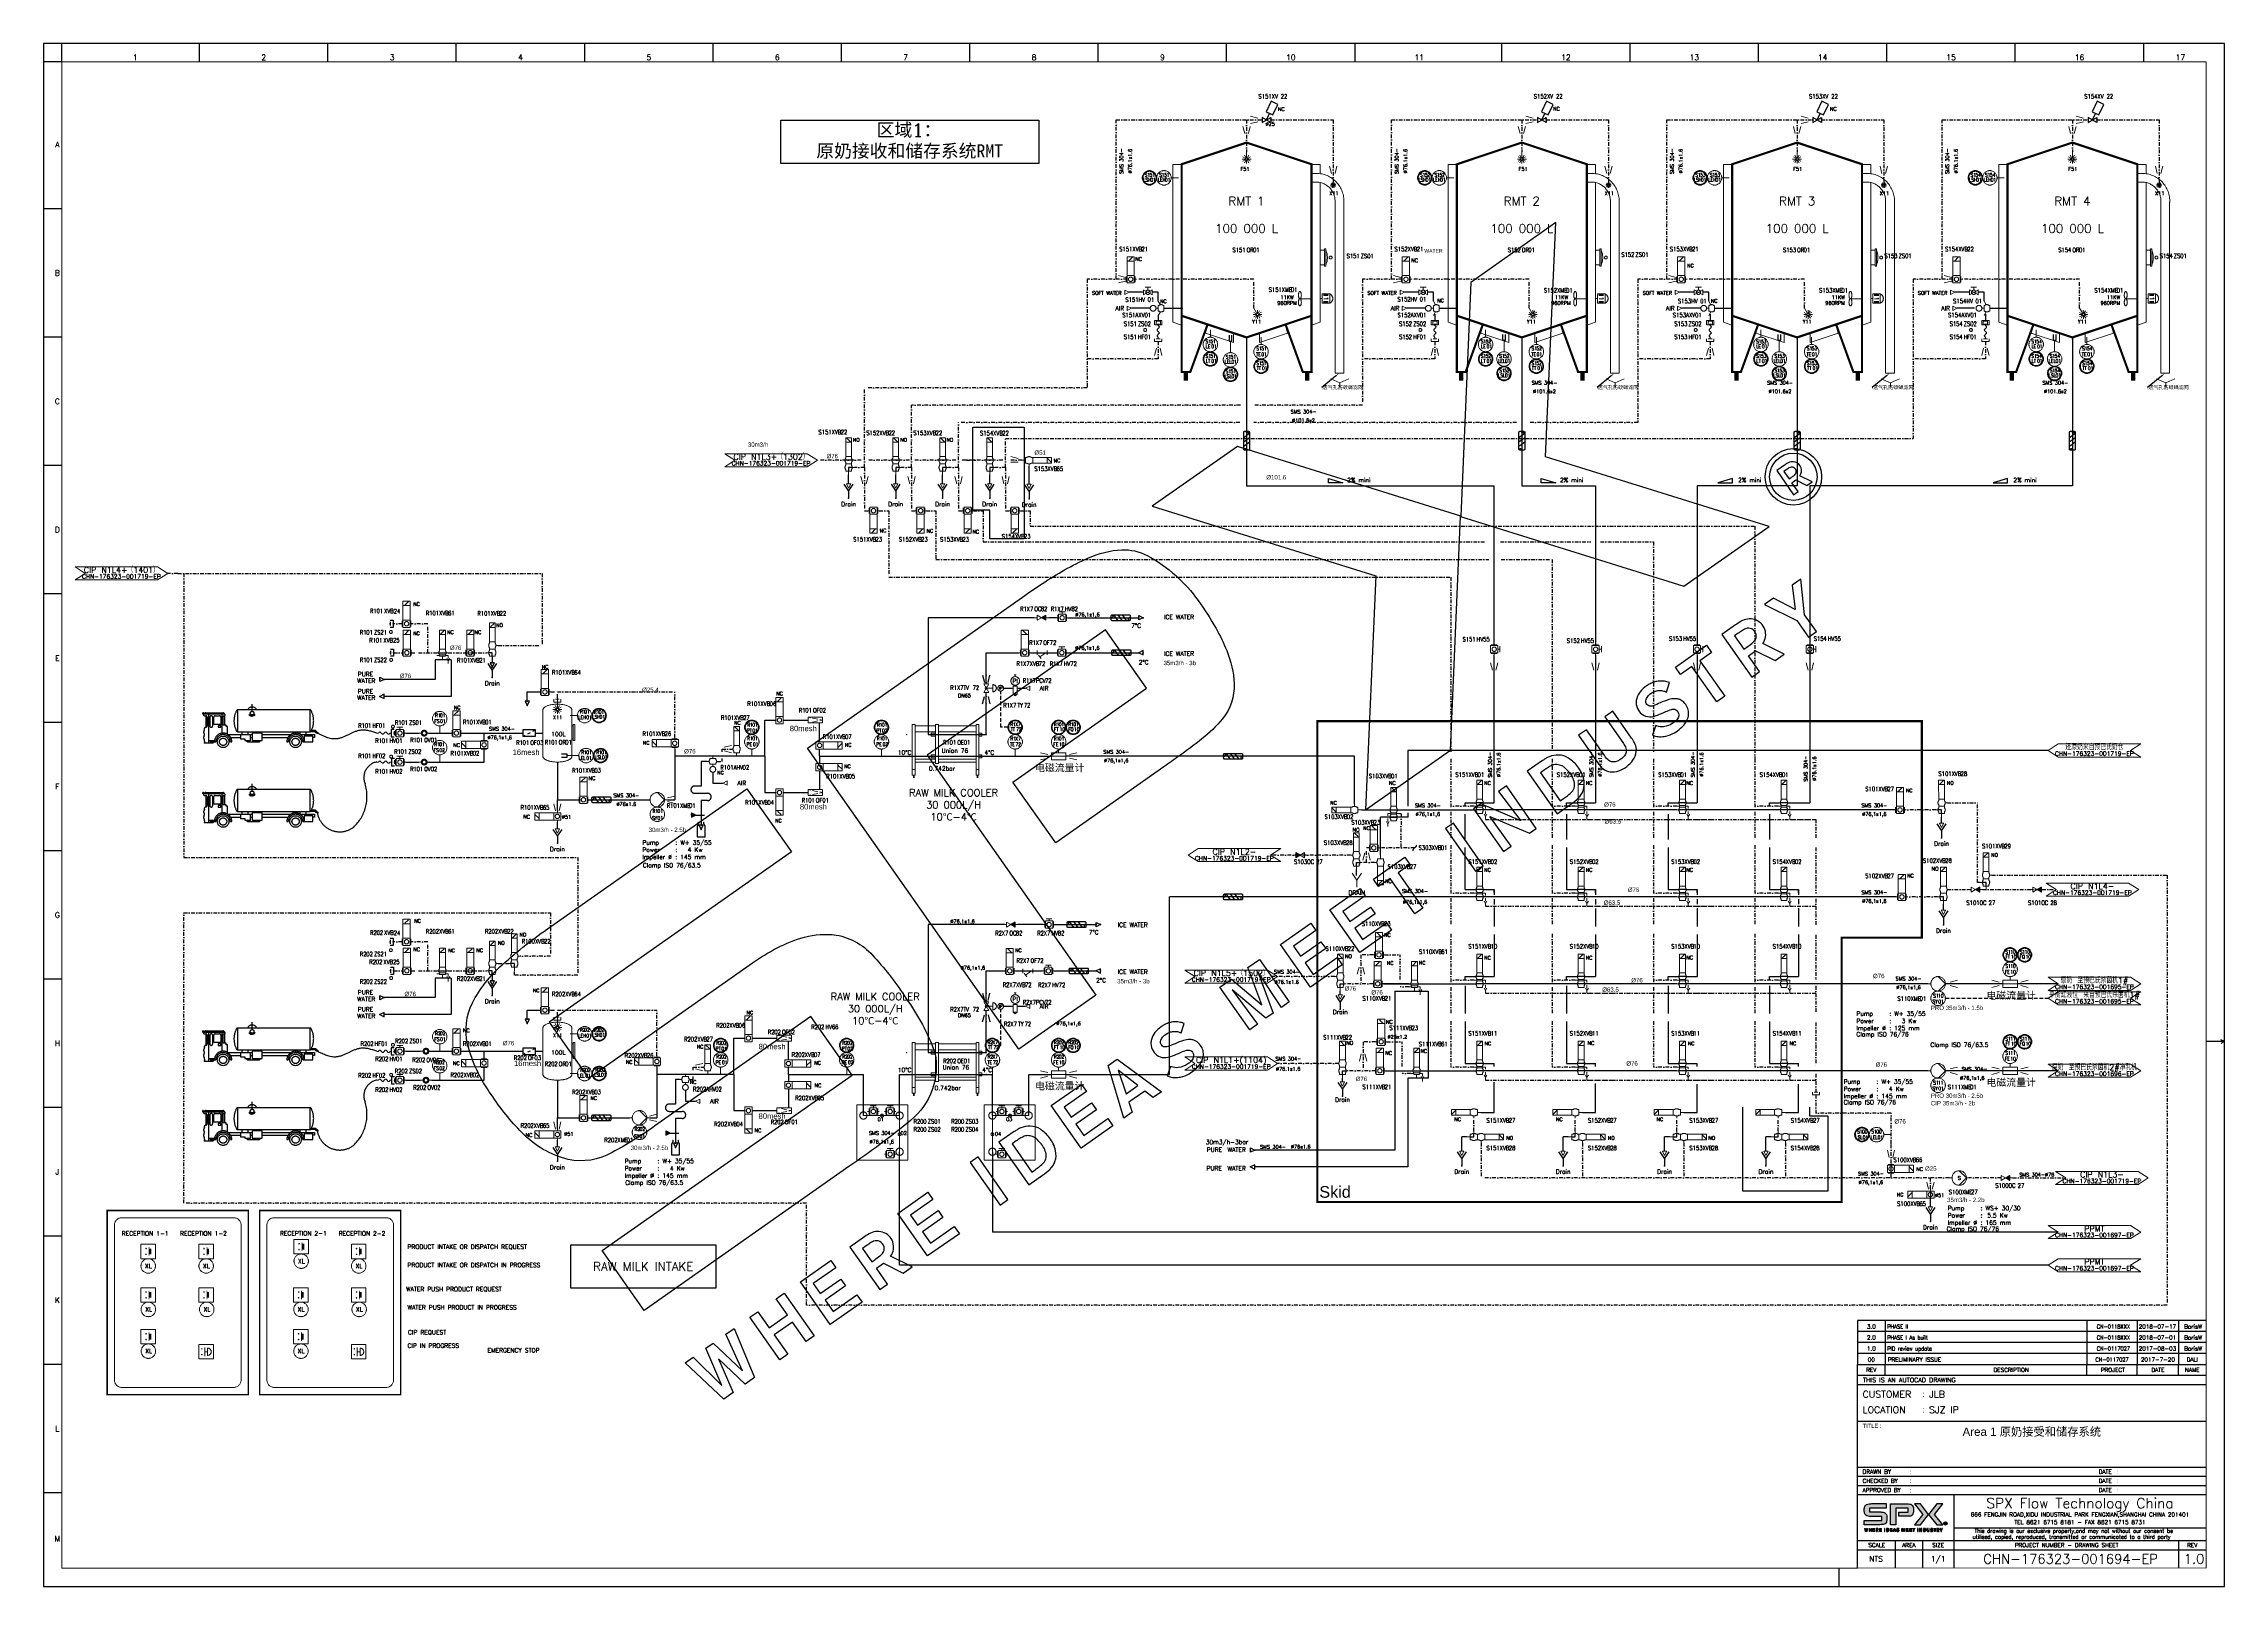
# Paper-space layout '收奶' of a CAD drawing. Header units: inches. Extents: x 0 to 2378, y 0 to 1682.
# The model-space entities are those that its viewports show. They can reach past a viewport. Long polylines and large blocks are cut down to what shows.
import ezdxf
from ezdxf import colors
from ezdxf.entities.mleader import LeaderData, LeaderLine
from ezdxf.enums import TextEntityAlignment as Align
from ezdxf.math import Vec2, Vec3

# ---------------------------------------------------------------- set-up
doc = ezdxf.new("R2010")
doc.units = ezdxf.units.IN
doc.header["$MEASUREMENT"] = 0
for name, pattern in [('ACAD_ISO02W100', [15, 12, -3]), ('DASHDOT2', [12.7, 6.35, -3.175, 0, -3.175]), ('DASHED2', [9.525, 6.35, -3.175])]:
    doc.linetypes.add(name, pattern=pattern)
for name, color, linetype in [('$FLOW_FREEZE', 7, 'Continuous'), ('19 Pipe Process', 30, 'Continuous'), ('60 TXT International', 7, 'Continuous'), ('CUVERIE', 7, 'Continuous'), ('DIAMETRE', 7, 'Continuous'), ('ECHANGEUR', 7, 'Continuous'), ('LIAISON INSTRUMENTATION', 140, 'DASHED2'), ('MATERIEL-DIVERS', 7, 'Continuous'), ('PHASE I', 8, 'Continuous'), ('POMPES', 7, 'Continuous'), ('POMPES-PROCESS', 7, 'Continuous'), ('REGUL', 140, 'DASHED2'), ('REPERES', 7, 'Continuous'), ('Steam pipe', 231, 'Continuous'), ('techn-data', 7, 'Continuous'), ('TEXTE', 7, 'Continuous'), ('TEXTES', 7, 'Continuous'), ('TITRE', 7, 'Continuous'), ('TUYAUTERIE-AIR INSTRUMENT', 3, 'Continuous'), ('TUYAUTERIE-EAU', 5, 'Continuous'), ('TUYAUTERIE-EAU UTILITES FROIDE', 142, 'Continuous'), ('TUYAUTERIE-EGOUT', 32, 'Continuous'), ('TUYAUTERIE-NEP', 4, 'DASHDOT2'), ('TUYAUTERIE-PROCESS', 30, 'Continuous'), ('TXT_FR', 7, 'Continuous'), ('VANNES', 7, 'Continuous'), ('VANNES-PROCESS', 7, 'Continuous')]:
    doc.layers.add(name, color=color, linetype=linetype)
for name, color, linetype, lineweight in [('14 Pipe Water Cold', 142, 'Continuous', 30), ('15 Pipe Drain', 32, 'Continuous', 30), ('31 Equipment', 7, 'Continuous', 9), ('33 Instruments Labels', 7, 'Continuous', 9), ('40 TXT Data', 7, 'Continuous', 9), ('43 TXT Chinese', 7, 'Continuous', 9), ('43 TXT English', 7, 'Continuous', 9), ('44 TXT French', 7, 'Continuous', 9), ('61 Revision Cloud', 1, 'Continuous', 9), ('Text', 7, 'Continuous', 9)]:
    doc.layers.add(name, color=color, linetype=linetype, lineweight=lineweight)
doc.layers.add('AM_VIEWS', color=1, linetype='Continuous', lineweight=15, plot=False)
doc.layers.add('LOGO', color=7, linetype='Continuous', true_color=0xebebeb)
doc.layers.get('33 Instruments Labels').off()
doc.layers.get('REPERES').off()
doc.styles.add('ROMANC', font='romanc')
doc.styles.add('ROMANS', font='ROMANS.SHX')
doc.styles.add('ROMANT', font='romant')
doc.styles.get("Standard").update_dxf_attribs({"font": 'arial.ttf'})
doc.styles.add('SWISS', font='swiss.ttf')
doc.styles.add('USER1', font='TXT.SHX', dxfattribs={"bigfont": 'gbcbig.shx'})
doc.linetypes.add('Amzigzag', pattern='A,0.0001,[136,genltshp.shx,S=0.04,R=0,X=0,Y=0],-11', length=11.0001)

# ---------------------------------------------------------------- blocks, each defined once
blk = doc.blocks.new('SPX-LOGO')
h = blk.add_hatch(color=252)
h.paths.add_polyline_path([(-0.678, 0.153), (-0.991, 0.153), (-0.991, 0.26), (-0.529, 0.26), (-0.53, 0.38), (-0.903, 0.38, 0.033275), (-0.999, 0.375, 0.091798), (-1.071, 0.353, 0.172117), (-1.114, 0.305, 0.092797), (-1.129, 0.219, 0.050192), (-1.124, 0.143, 0.144364), (-1.089, 0.068, 0.186105), (-1.027, 0.037, 0.03768), (-0.949, 0.033), (-0.652, 0.033), (-0.652, -0.079), (-1.128, -0.079), (-1.128, -0.193), (-0.738, -0.193, 0.022806), (-0.618, -0.189, 0.276305), (-0.526, -0.125, 0.070437), (-0.514, -0.029, 0.042098), (-0.518, 0.051, 0.174287), (-0.547, 0.114, 0.099644), (-0.589, 0.139, 0.054927), (-0.634, 0.15, 0.031964)])
h.paths.add_polyline_path([(-0.416, -0.195), (-0.27, -0.195), (-0.27, 0.261), (0.07, 0.261), (0.07, 0.151), (-0.185, 0.151), (-0.184, 0.035), (0.023, 0.035, 0.002956), (0.05, 0.035, 0.013973), (0.095, 0.036, 0.050969), (0.139, 0.043, 0.176136), (0.185, 0.078, 0.0877), (0.206, 0.126, 0.032753), (0.212, 0.164, 0.026321), (0.214, 0.216, 0.056445), (0.208, 0.269, 0.059255), (0.189, 0.319, 0.128051), (0.162, 0.349, 0.092764), (0.112, 0.369, 0.044287), (0.031, 0.377, 0.007759), (-0.007, 0.378), (-0.416, 0.378)])
h.paths.add_polyline_path([(-1.056, -0.358), (-1.069, -0.296), (-1.083, -0.296), (-1.096, -0.358), (-1.107, -0.296), (-1.122, -0.296), (-1.105, -0.377), (-1.088, -0.377), (-1.076, -0.321), (-1.065, -0.377), (-1.047, -0.377), (-1.029, -0.296), (-1.045, -0.296)])
h.paths.add_polyline_path([(-0.984, -0.327), (-0.984, -0.296), (-0.999, -0.296), (-0.999, -0.377), (-0.984, -0.377), (-0.984, -0.34), (-0.949, -0.34), (-0.949, -0.377), (-0.934, -0.377), (-0.934, -0.296), (-0.949, -0.296), (-0.949, -0.327)])
h.paths.add_polyline_path([(-0.888, -0.342), (-0.849, -0.342), (-0.849, -0.329), (-0.888, -0.329), (-0.888, -0.31), (-0.845, -0.31), (-0.845, -0.296), (-0.903, -0.296), (-0.903, -0.377), (-0.842, -0.377), (-0.842, -0.364), (-0.888, -0.364)])
h.paths.add_polyline_path([(-0.78, -0.347), (-0.764, -0.377), (-0.747, -0.377), (-0.765, -0.344, 0.524), (-0.754, -0.306, 0.20667), (-0.772, -0.297, 0.017911), (-0.783, -0.296), (-0.809, -0.296), (-0.809, -0.377), (-0.794, -0.377), (-0.794, -0.347)])
h.paths.add_polyline_path([(-0.788, -0.335), (-0.794, -0.335), (-0.794, -0.309), (-0.787, -0.309, 0.003128), (-0.781, -0.309, -0.049435), (-0.773, -0.31, -0.225209), (-0.766, -0.316, -0.21086), (-0.765, -0.327, -0.250131), (-0.773, -0.334, -0.050266), (-0.778, -0.335, -0.010876)], flags=16)
h.paths.add_polyline_path([(-0.703, -0.342), (-0.664, -0.342), (-0.664, -0.329), (-0.703, -0.329), (-0.703, -0.31), (-0.66, -0.31), (-0.66, -0.296), (-0.718, -0.296), (-0.718, -0.377), (-0.657, -0.377), (-0.657, -0.364), (-0.703, -0.364)])
h.paths.add_polyline_path([(-0.565, -0.296), (-0.58, -0.296), (-0.58, -0.377), (-0.565, -0.377)])
h.paths.add_polyline_path([(-0.525, -0.377), (-0.499, -0.377, 0.031777), (-0.484, -0.376, 0.128547), (-0.471, -0.371, 0.133781), (-0.46, -0.358, 0.112895), (-0.456, -0.336, 0.080874), (-0.46, -0.317, 0.144166), (-0.47, -0.304, 0.095013), (-0.484, -0.297, 0.055415), (-0.49, -0.297, -0.006698), (-0.496, -0.296), (-0.525, -0.296)])
h.paths.add_polyline_path([(-0.51, -0.31), (-0.502, -0.31, -0.03666), (-0.495, -0.31, -0.022634), (-0.487, -0.311, -0.150643), (-0.481, -0.315, -0.046834), (-0.476, -0.321, -0.106102), (-0.474, -0.325, -0.020465), (-0.472, -0.336, -0.160217), (-0.477, -0.356, -0.193284), (-0.484, -0.362, -0.05933), (-0.495, -0.363, -0.008228), (-0.503, -0.364), (-0.51, -0.364)], flags=16)
h.paths.add_polyline_path([(-0.41, -0.342), (-0.371, -0.342), (-0.371, -0.329), (-0.41, -0.329), (-0.41, -0.31), (-0.368, -0.31), (-0.368, -0.296), (-0.425, -0.296), (-0.425, -0.377), (-0.365, -0.377), (-0.365, -0.364), (-0.41, -0.364)])
h.paths.add_polyline_path([(-0.293, -0.361), (-0.288, -0.377), (-0.272, -0.377), (-0.3, -0.296), (-0.317, -0.296), (-0.344, -0.377), (-0.328, -0.377), (-0.323, -0.361)])
h.paths.add_polyline_path([(-0.297, -0.348), (-0.319, -0.348), (-0.308, -0.311)], flags=16)
h.paths.add_polyline_path([(-0.198, -0.357, -0.169816), (-0.201, -0.362, -0.135615), (-0.208, -0.365, -0.025129), (-0.214, -0.365, -0.126519), (-0.229, -0.362, -0.122897), (-0.237, -0.355), (-0.238, -0.353), (-0.251, -0.362), (-0.249, -0.365, 0.067654), (-0.243, -0.371, 0.061388), (-0.235, -0.376, 0.081233), (-0.221, -0.379, 0.04931), (-0.209, -0.379, 0.051957), (-0.199, -0.377, 0.065204), (-0.192, -0.373, 0.111441), (-0.185, -0.366, 0.096126), (-0.182, -0.358, 0.092825), (-0.182, -0.349, 0.095457), (-0.184, -0.342, 0.097406), (-0.19, -0.336, 0.008749), (-0.19, -0.336, 0.076299), (-0.198, -0.332, 0.027392), (-0.212, -0.328, -0.022886), (-0.224, -0.326, -0.163146), (-0.23, -0.322, -0.224828), (-0.23, -0.315, -0.149356), (-0.23, -0.314, -0.124193), (-0.227, -0.311, -0.102413), (-0.22, -0.308, -0.108875), (-0.209, -0.309, -0.074426), (-0.203, -0.311, -0.09863), (-0.196, -0.318, -0.00106), (-0.194, -0.32), (-0.182, -0.311, 0.042363), (-0.188, -0.304, 0.04553), (-0.193, -0.3, 0.070686), (-0.197, -0.298, 0.050157), (-0.203, -0.296, 0.06914), (-0.208, -0.295, 0.046361), (-0.215, -0.294, 0.068931), (-0.228, -0.296, 0.097642), (-0.238, -0.302, 0.07143), (-0.243, -0.306, 0.142415), (-0.247, -0.318, 0.131573), (-0.244, -0.329, 0.147218), (-0.236, -0.338, 0.082728), (-0.226, -0.341, 0.013337), (-0.214, -0.344, -0.036088), (-0.204, -0.347, -0.139463), (-0.199, -0.35, -0.236758)])
h.paths.add_polyline_path([(-0.042, -0.311), (-0.044, -0.377), (-0.029, -0.377), (-0.029, -0.296), (-0.051, -0.296), (-0.066, -0.356), (-0.082, -0.296), (-0.104, -0.296), (-0.104, -0.377), (-0.09, -0.377), (-0.091, -0.311), (-0.073, -0.377), (-0.06, -0.377)])
h.paths.add_polyline_path([(0.026, -0.364), (0.026, -0.342), (0.065, -0.342), (0.065, -0.329), (0.026, -0.329), (0.026, -0.31), (0.069, -0.31), (0.069, -0.296), (0.011, -0.296), (0.011, -0.377), (0.072, -0.377), (0.072, -0.364)])
h.paths.add_polyline_path([(0.166, -0.377), (0.166, -0.364), (0.12, -0.364), (0.12, -0.342), (0.159, -0.342), (0.159, -0.329), (0.12, -0.329), (0.12, -0.31), (0.163, -0.31), (0.163, -0.296), (0.105, -0.296), (0.105, -0.377)])
h.paths.add_polyline_path([(0.225, -0.31), (0.247, -0.31), (0.247, -0.296), (0.188, -0.296), (0.188, -0.31), (0.21, -0.31), (0.21, -0.377), (0.225, -0.377)])
h.paths.add_polyline_path([(0.34, -0.296), (0.325, -0.296), (0.325, -0.377), (0.34, -0.377)])
h.paths.add_polyline_path([(0.428, -0.377), (0.441, -0.377), (0.441, -0.296), (0.426, -0.296), (0.428, -0.354), (0.392, -0.296), (0.379, -0.296), (0.379, -0.377), (0.393, -0.377), (0.393, -0.321)])
h.paths.add_polyline_path([(0.481, -0.377), (0.507, -0.377, 0.031777), (0.521, -0.376, 0.128547), (0.535, -0.371, 0.133781), (0.546, -0.358, 0.112895), (0.549, -0.336, 0.080874), (0.545, -0.317, 0.144166), (0.535, -0.304, 0.095013), (0.522, -0.297, 0.055415), (0.516, -0.297, -0.006698), (0.51, -0.296), (0.481, -0.296)])
h.paths.add_polyline_path([(0.496, -0.31), (0.504, -0.31, -0.03666), (0.511, -0.31, -0.022634), (0.518, -0.311, -0.150643), (0.525, -0.315, -0.046834), (0.53, -0.321, -0.106102), (0.532, -0.325, -0.020465), (0.533, -0.336, -0.160217), (0.529, -0.356, -0.193284), (0.521, -0.362, -0.05933), (0.51, -0.363, -0.008228), (0.502, -0.364), (0.496, -0.364)], flags=16)
h.paths.add_polyline_path([(0.593, -0.346), (0.593, -0.296), (0.578, -0.296), (0.578, -0.345, 0.005653), (0.578, -0.353, 0.118938), (0.581, -0.364, 0.12451), (0.589, -0.373, 0.105354), (0.601, -0.378, 0.070072), (0.616, -0.379, 0.091795), (0.629, -0.376, 0.129452), (0.64, -0.366, 0.1122), (0.643, -0.356, 0.024192), (0.643, -0.349), (0.643, -0.296), (0.628, -0.296), (0.628, -0.345, -0.02122), (0.628, -0.352, -0.206511), (0.624, -0.361, -0.165068), (0.613, -0.365, -0.190224), (0.598, -0.361, -0.123531), (0.594, -0.356, -0.090202)])
h.paths.add_polyline_path([(0.694, -0.315, -0.149356), (0.694, -0.314, -0.124193), (0.697, -0.311, -0.102413), (0.703, -0.308, -0.108875), (0.714, -0.309, -0.074426), (0.721, -0.311, -0.09863), (0.728, -0.318, -0.00106), (0.729, -0.32), (0.742, -0.311, 0.042363), (0.736, -0.304, 0.04553), (0.73, -0.3, 0.070686), (0.726, -0.298, 0.050157), (0.72, -0.296, 0.06914), (0.716, -0.295, 0.046361), (0.709, -0.294, 0.068931), (0.696, -0.296, 0.097642), (0.685, -0.302, 0.07143), (0.681, -0.306, 0.142415), (0.677, -0.318, 0.131573), (0.679, -0.329, 0.147218), (0.688, -0.338, 0.082728), (0.697, -0.341, 0.013337), (0.71, -0.344, -0.036088), (0.72, -0.347, -0.139463), (0.724, -0.35, -0.236758), (0.726, -0.357, -0.169816), (0.722, -0.362, -0.135615), (0.716, -0.365, -0.025129), (0.71, -0.365, -0.126519), (0.694, -0.362, -0.122897), (0.686, -0.355), (0.685, -0.353), (0.673, -0.362), (0.675, -0.365, 0.067654), (0.68, -0.371, 0.061388), (0.689, -0.376, 0.081233), (0.703, -0.379, 0.04931), (0.715, -0.379, 0.051957), (0.724, -0.377, 0.065204), (0.732, -0.373, 0.111441), (0.739, -0.366, 0.096126), (0.742, -0.358, 0.092825), (0.742, -0.349, 0.095457), (0.739, -0.342, 0.097406), (0.734, -0.336, 0.008749), (0.734, -0.336, 0.076299), (0.725, -0.332, 0.027392), (0.712, -0.328, -0.022886), (0.7, -0.326, -0.163146), (0.694, -0.322, -0.224828)])
h.paths.add_polyline_path([(0.785, -0.31), (0.785, -0.377), (0.8, -0.377), (0.8, -0.31), (0.822, -0.31), (0.822, -0.296), (0.763, -0.296), (0.763, -0.31)])
h.paths.add_polyline_path([(0.851, -0.296), (0.851, -0.377), (0.866, -0.377), (0.866, -0.347), (0.88, -0.347), (0.896, -0.377), (0.913, -0.377), (0.895, -0.344, 0.524), (0.906, -0.306, 0.20667), (0.888, -0.297, 0.017911), (0.877, -0.296)])
h.paths.add_polyline_path([(0.873, -0.309, 0.003128), (0.879, -0.309, -0.049435), (0.887, -0.31, -0.225209), (0.894, -0.316, -0.21086), (0.895, -0.327, -0.250131), (0.887, -0.334, -0.050266), (0.882, -0.335, -0.010876), (0.872, -0.335), (0.866, -0.335), (0.866, -0.309)], flags=16)
h.paths.add_polyline_path([(0.967, -0.33), (0.95, -0.296), (0.932, -0.296), (0.959, -0.345), (0.959, -0.377), (0.974, -0.377), (0.974, -0.345), (1.002, -0.296), (0.985, -0.296)])
at = {"true_color": 0x50a025}
h = blk.add_hatch(color=74, dxfattribs=at)
h.paths.add_polyline_path([(0.624, 0.089), (0.402, 0.377), (0.24, 0.377), (0.463, 0.088), (0.24, -0.201), (0.402, -0.201)])
h.paths.add_polyline_path([(0.786, 0.088), (1.008, 0.377), (0.846, 0.377), (0.624, 0.088), (0.846, -0.201), (1.008, -0.201)])
at = {"color": 252}
for points in [[(-0.738, -0.193), (-1.128, -0.193), (-1.128, -0.079), (-0.652, -0.079), (-0.652, 0.033), (-0.949, 0.033, -0.03768), (-1.027, 0.037, -0.186105), (-1.089, 0.068, -0.144364), (-1.124, 0.143, -0.050192), (-1.129, 0.219, -0.092797), (-1.114, 0.305, -0.172117), (-1.071, 0.353, -0.091798), (-0.999, 0.375, -0.033275), (-0.903, 0.38), (-0.53, 0.38), (-0.529, 0.26), (-0.991, 0.26), (-0.991, 0.153), (-0.678, 0.153, -0.031964), (-0.634, 0.15, -0.054927), (-0.589, 0.139, -0.099644), (-0.547, 0.114, -0.174287), (-0.518, 0.051, -0.042098), (-0.514, -0.029, -0.070437), (-0.526, -0.125, -0.277176), (-0.618, -0.189, -0.02274), (-0.738, -0.193, -15.204765), (-0.738, -0.193, -0.986388)], [(0.021, 0.035), (-0.184, 0.035), (-0.185, 0.151), (0.07, 0.151), (0.07, 0.261), (-0.27, 0.261), (-0.27, -0.195), (-0.416, -0.195), (-0.416, 0.378), (-0.007, 0.378, -0.007759), (0.031, 0.377, -0.044287), (0.112, 0.369, -0.092764), (0.162, 0.349, -0.128051), (0.189, 0.319, -0.061287), (0.208, 0.268, -0.054538), (0.214, 0.216, -0.026321), (0.212, 0.164, -0.032753), (0.206, 0.126, -0.0877), (0.185, 0.078, -0.176136), (0.139, 0.043, -0.050969), (0.095, 0.036, -0.013973), (0.05, 0.035, -0.003129), (0.021, 0.035)], [(-0.794, -0.347), (-0.78, -0.347), (-0.764, -0.377), (-0.747, -0.377), (-0.765, -0.344, 0.524), (-0.754, -0.306, 0.20667), (-0.772, -0.297, 0.017911), (-0.783, -0.296), (-0.783, -0.296), (-0.809, -0.296), (-0.809, -0.377), (-0.794, -0.377)], [(-0.765, -0.327, 0.21086), (-0.766, -0.316, 0.225209), (-0.773, -0.31, 0.049435), (-0.781, -0.309, -0.003128), (-0.787, -0.309), (-0.787, -0.309), (-0.794, -0.309), (-0.794, -0.335), (-0.788, -0.335, 0.010876), (-0.778, -0.335, 0.050266), (-0.773, -0.334, 0.250131)], [(-0.484, -0.376, 0.128547), (-0.471, -0.371, 0.133781), (-0.46, -0.358, 0.112895), (-0.456, -0.336, 0.080874), (-0.46, -0.317, 0.144166), (-0.47, -0.304, 0.095013), (-0.484, -0.297, 0.055415), (-0.49, -0.297, -0.006698), (-0.496, -0.296), (-0.496, -0.296), (-0.525, -0.296), (-0.525, -0.377), (-0.499, -0.377, 0.031777)], [(-0.495, -0.363, 0.05933), (-0.484, -0.362, 0.193284), (-0.477, -0.356, 0.160217), (-0.472, -0.336, 0.020465), (-0.474, -0.325, 0.106102), (-0.476, -0.321, 0.046834), (-0.481, -0.315, 0.150643), (-0.487, -0.311, 0.022634), (-0.495, -0.31, 0.03666), (-0.502, -0.31), (-0.502, -0.31), (-0.51, -0.31), (-0.51, -0.364), (-0.503, -0.364, 0.008228)], [(-0.209, -0.379), (-0.209, -0.379, 0.049801), (-0.2, -0.377, 0.068284), (-0.192, -0.373, 0.111441), (-0.185, -0.366, 0.096126), (-0.182, -0.358, 0.092825), (-0.182, -0.349, 0.095457), (-0.184, -0.342, 0.069929), (-0.188, -0.337, 0.05193), (-0.19, -0.336, 0.076299), (-0.198, -0.332), (-0.198, -0.332), (-0.198, -0.332, 0.027392), (-0.212, -0.328, -0.022886), (-0.224, -0.326), (-0.224, -0.326, -0.163146), (-0.23, -0.322), (-0.23, -0.322, -0.224828), (-0.23, -0.315, -0.149356), (-0.23, -0.314, -0.124193), (-0.227, -0.311, -0.102413), (-0.22, -0.308), (-0.22, -0.308), (-0.22, -0.308), (-0.22, -0.308, -0.108875), (-0.209, -0.309, -0.074426), (-0.203, -0.311, -0.078653), (-0.197, -0.316, -0.001798), (-0.194, -0.32), (-0.182, -0.311), (-0.182, -0.311, 0.042363), (-0.188, -0.304, 0.04553), (-0.193, -0.3, 0.070686), (-0.197, -0.298, 0.050157), (-0.203, -0.296, 0.06914), (-0.208, -0.295, 0.046361), (-0.215, -0.294, 0.068931), (-0.228, -0.296, 0.097642), (-0.238, -0.302, 0.07143), (-0.243, -0.306, 0.142415), (-0.247, -0.318, 0.131573), (-0.244, -0.329, 0.147218), (-0.236, -0.338, 0.082728), (-0.226, -0.341, 0.014393), (-0.213, -0.344, -0.032715), (-0.204, -0.347, -0.139463), (-0.199, -0.35, -0.236758), (-0.198, -0.357, -0.169816), (-0.201, -0.362, -0.135615), (-0.208, -0.365, -0.025129), (-0.214, -0.365, -0.126519), (-0.229, -0.362, -0.122897), (-0.237, -0.355), (-0.238, -0.353), (-0.251, -0.362), (-0.249, -0.365, 0.067654), (-0.243, -0.371, 0.061388), (-0.235, -0.376, 0.081233), (-0.221, -0.379, 0.04931)], [(0.521, -0.376, 0.128547), (0.535, -0.371, 0.133781), (0.546, -0.358, 0.112895), (0.549, -0.336, 0.080874), (0.545, -0.317, 0.144166), (0.535, -0.304, 0.095013), (0.522, -0.297, 0.055415), (0.516, -0.297, -0.006698), (0.51, -0.296), (0.51, -0.296), (0.481, -0.296), (0.481, -0.377), (0.507, -0.377, 0.031777)], [(0.51, -0.363, 0.05933), (0.521, -0.362, 0.193284), (0.529, -0.356, 0.160217), (0.533, -0.336, 0.020465), (0.532, -0.325, 0.106102), (0.53, -0.321, 0.046834), (0.525, -0.315, 0.150643), (0.518, -0.311, 0.022634), (0.511, -0.31, 0.03666), (0.504, -0.31), (0.504, -0.31), (0.496, -0.31), (0.496, -0.364), (0.502, -0.364, 0.008228)], [(0.64, -0.366, 0.1122), (0.643, -0.356, 0.028889), (0.643, -0.347), (0.643, -0.347), (0.643, -0.296), (0.628, -0.296), (0.628, -0.345, -0.024842), (0.628, -0.353, -0.1821), (0.624, -0.361, -0.165068), (0.613, -0.365, -0.190224), (0.598, -0.361, -0.123531), (0.594, -0.356, -0.090202), (0.593, -0.346), (0.593, -0.296), (0.578, -0.296), (0.578, -0.345, 0.005653), (0.578, -0.353, 0.118938), (0.581, -0.364, 0.12451), (0.589, -0.373, 0.1104), (0.602, -0.379, 0.066986), (0.616, -0.379, 0.091795), (0.629, -0.376, 0.129452)], [(0.68, -0.371, 0.061388), (0.689, -0.376), (0.689, -0.376, 0.081233), (0.703, -0.379, 0.04931), (0.715, -0.379), (0.715, -0.379, 0.049801), (0.724, -0.377, 0.068284), (0.732, -0.373, 0.111441), (0.739, -0.366, 0.096126), (0.742, -0.358, 0.092825), (0.742, -0.349, 0.095457), (0.739, -0.342, 0.069929), (0.736, -0.337, 0.05193), (0.734, -0.336, 0.076299), (0.725, -0.332), (0.725, -0.332), (0.725, -0.332, 0.027392), (0.712, -0.328, -0.022886), (0.7, -0.326), (0.7, -0.326, -0.163146), (0.694, -0.322), (0.694, -0.322, -0.224828), (0.694, -0.315, -0.149356), (0.694, -0.314, -0.124193), (0.697, -0.311, -0.102413), (0.703, -0.308), (0.703, -0.308), (0.703, -0.308), (0.703, -0.308, -0.108875), (0.714, -0.309, -0.074426), (0.721, -0.311, -0.078653), (0.727, -0.316, -0.001798), (0.729, -0.32), (0.742, -0.311), (0.742, -0.311, 0.042363), (0.736, -0.304, 0.04553), (0.73, -0.3, 0.070686), (0.726, -0.298, 0.050157), (0.72, -0.296, 0.06914), (0.716, -0.295, 0.046361), (0.709, -0.294, 0.068931), (0.696, -0.296, 0.097642), (0.685, -0.302, 0.07143), (0.681, -0.306, 0.142415), (0.677, -0.318, 0.131573), (0.679, -0.329, 0.147218), (0.688, -0.338, 0.082728), (0.697, -0.341, 0.014393), (0.711, -0.344, -0.032715), (0.72, -0.347, -0.139463), (0.724, -0.35, -0.236758), (0.726, -0.357, -0.169816), (0.722, -0.362, -0.135615), (0.716, -0.365, -0.025129), (0.71, -0.365, -0.126519), (0.694, -0.362, -0.122897), (0.686, -0.355), (0.685, -0.353), (0.673, -0.362), (0.675, -0.365, 0.067654)], [(0.866, -0.347), (0.88, -0.347), (0.896, -0.377), (0.913, -0.377), (0.895, -0.344, 0.524), (0.906, -0.306, 0.20667), (0.888, -0.297, 0.017911), (0.877, -0.296), (0.877, -0.296), (0.851, -0.296), (0.851, -0.377), (0.866, -0.377)], [(0.882, -0.335, 0.050266), (0.887, -0.334, 0.250131), (0.895, -0.327, 0.21086), (0.894, -0.316, 0.225209), (0.887, -0.31, 0.049435), (0.879, -0.309, -0.003128), (0.873, -0.309), (0.873, -0.309), (0.866, -0.309), (0.866, -0.335), (0.872, -0.335, 0.010876)]]:
    blk.add_lwpolyline(points, format="xyb", close=True, dxfattribs=at)
at = {"color": 74, "true_color": 0x50a025}
blk.add_lwpolyline([(0.402, 0.377), (0.24, 0.377), (0.463, 0.088), (0.24, -0.201), (0.402, -0.201), (0.624, 0.088), (0.846, -0.201), (1.008, -0.201), (0.786, 0.088), (1.008, 0.377), (0.846, 0.377), (0.625, 0.088), (0.402, 0.377)], close=True, dxfattribs=at)
at = {"color": 252, "lineweight": 0}
for points in [[(-1.096, -0.358), (-1.083, -0.296), (-1.069, -0.296), (-1.056, -0.358), (-1.045, -0.296), (-1.029, -0.296), (-1.029, -0.296), (-1.047, -0.377), (-1.065, -0.377), (-1.076, -0.321), (-1.088, -0.377), (-1.105, -0.377), (-1.122, -0.296), (-1.107, -0.296)], [(-0.984, -0.327), (-0.949, -0.327), (-0.949, -0.296), (-0.934, -0.296), (-0.934, -0.296), (-0.934, -0.377), (-0.949, -0.377), (-0.949, -0.34), (-0.984, -0.34), (-0.984, -0.377), (-0.999, -0.377), (-0.999, -0.296), (-0.984, -0.296)], [(-0.845, -0.296), (-0.845, -0.31), (-0.888, -0.31), (-0.888, -0.31), (-0.888, -0.329), (-0.849, -0.329), (-0.849, -0.342), (-0.888, -0.342), (-0.888, -0.364), (-0.842, -0.364), (-0.842, -0.377), (-0.903, -0.377), (-0.903, -0.296)], [(-0.66, -0.296), (-0.66, -0.31), (-0.703, -0.31), (-0.703, -0.31), (-0.703, -0.329), (-0.664, -0.329), (-0.664, -0.342), (-0.703, -0.342), (-0.703, -0.364), (-0.657, -0.364), (-0.657, -0.377), (-0.718, -0.377), (-0.718, -0.296)], [(-0.368, -0.31), (-0.41, -0.31), (-0.41, -0.31), (-0.41, -0.329), (-0.371, -0.329), (-0.371, -0.342), (-0.41, -0.342), (-0.41, -0.364), (-0.365, -0.364), (-0.365, -0.377), (-0.425, -0.377), (-0.425, -0.296), (-0.368, -0.296)], [(0.069, -0.31), (0.026, -0.31), (0.026, -0.31), (0.026, -0.329), (0.065, -0.329), (0.065, -0.342), (0.026, -0.342), (0.026, -0.364), (0.072, -0.364), (0.072, -0.377), (0.011, -0.377), (0.011, -0.296), (0.069, -0.296)], [(0.163, -0.31), (0.12, -0.31), (0.12, -0.31), (0.12, -0.329), (0.159, -0.329), (0.159, -0.342), (0.12, -0.342), (0.12, -0.364), (0.166, -0.364), (0.166, -0.377), (0.105, -0.377), (0.105, -0.296), (0.163, -0.296)]]:
    blk.add_lwpolyline(points, close=True, dxfattribs=at)
at = {"color": 252}
for points in [[(-0.565, -0.377), (-0.565, -0.296), (-0.58, -0.296), (-0.58, -0.377)], [(-0.3, -0.296), (-0.272, -0.377), (-0.288, -0.377), (-0.293, -0.361), (-0.323, -0.361), (-0.328, -0.377), (-0.344, -0.377), (-0.317, -0.296)], [(-0.308, -0.311), (-0.319, -0.348), (-0.297, -0.348)], [(-0.082, -0.296), (-0.066, -0.356), (-0.051, -0.296), (-0.029, -0.296), (-0.029, -0.377), (-0.044, -0.377), (-0.042, -0.311), (-0.06, -0.377), (-0.073, -0.377), (-0.091, -0.311), (-0.09, -0.377), (-0.104, -0.377), (-0.104, -0.377), (-0.104, -0.296)], [(0.188, -0.31), (0.188, -0.296), (0.247, -0.296), (0.247, -0.31), (0.225, -0.31), (0.225, -0.377), (0.21, -0.377), (0.21, -0.377), (0.21, -0.31)], [(0.34, -0.377), (0.34, -0.296), (0.325, -0.296), (0.325, -0.377)], [(0.393, -0.377), (0.393, -0.321), (0.428, -0.377), (0.441, -0.377), (0.441, -0.296), (0.426, -0.296), (0.428, -0.354), (0.392, -0.296), (0.379, -0.296), (0.379, -0.296), (0.379, -0.377)], [(0.763, -0.31), (0.763, -0.296), (0.822, -0.296), (0.822, -0.31), (0.8, -0.31), (0.8, -0.377), (0.785, -0.377), (0.785, -0.377), (0.785, -0.31)], [(0.959, -0.377), (0.974, -0.377), (0.974, -0.345), (1.002, -0.296), (0.985, -0.296), (0.967, -0.33), (0.95, -0.296), (0.932, -0.296), (0.959, -0.345)]]:
    blk.add_lwpolyline(points, close=True, dxfattribs=at)
at = {"color": 253}
for points in [[(1.076, -0.165), (1.084, -0.165), (1.093, -0.182), (1.103, -0.182), (1.093, -0.164, 0.524), (1.099, -0.142, 0.20667), (1.088, -0.137, 0.017911), (1.082, -0.137), (1.082, -0.137), (1.068, -0.137), (1.068, -0.182), (1.076, -0.182)], [(1.085, -0.158, 0.050266), (1.088, -0.158, 0.250131), (1.093, -0.154, 0.21086), (1.092, -0.148, 0.225209), (1.088, -0.144, 0.049435), (1.084, -0.144, -0.003128), (1.08, -0.144), (1.08, -0.144), (1.076, -0.144), (1.076, -0.158), (1.079, -0.158, 0.010876)]]:
    blk.add_lwpolyline(points, format="xyb", close=True, dxfattribs=at)
for radius in [0.044, 0.0369]:
    blk.add_circle((1.084, -0.159), radius, dxfattribs=at)
blk = doc.blocks.new('SPX-LOGO-FOND')
at = {"layer": 'LOGO'}
for points in [[(-0.6781, -0.1927), (-1.068, -0.1927), (-1.0679, -0.0786), (-0.5922, -0.0792), (-0.5922, 0.0326), (-0.8891, 0.0326, -0.03768), (-0.9674, 0.0372, -0.186105), (-1.0297, 0.0677, -0.144364), (-1.0645, 0.143, -0.050192), (-1.0696, 0.2189, -0.092797), (-1.0547, 0.3047, -0.172117), (-1.0117, 0.3528, -0.091798), (-0.9395, 0.3746, -0.033275), (-0.8435, 0.38), (-0.47, 0.38), (-0.4696, 0.2595), (-0.9312, 0.2596), (-0.9312, 0.153), (-0.6188, 0.153, -0.031964), (-0.574, 0.1501, -0.054927), (-0.5294, 0.1393, -0.099644), (-0.487, 0.1136, -0.174287), (-0.4583, 0.0507, -0.042098), (-0.4547, -0.0293, -0.070437), (-0.4666, -0.1249, -0.277176), (-0.5582, -0.1893, -0.02274), (-0.6781, -0.1927, -15.204765), (-0.6781, -0.1927, -0.986388)], [(0.0812, 0.0345), (-0.1247, 0.0345), (-0.1251, 0.1506), (0.1293, 0.1506), (0.1293, 0.2615), (-0.2101, 0.2615), (-0.2099, -0.1952), (-0.3563, -0.1952), (-0.3563, 0.3776), (0.0528, 0.3776, -0.007759), (0.0906, 0.377, -0.044287), (0.1712, 0.3686, -0.092764), (0.2221, 0.349, -0.128051), (0.2489, 0.3191, -0.061287), (0.2676, 0.2676, -0.054538), (0.2738, 0.216, -0.026321), (0.2715, 0.1642, -0.032753), (0.2653, 0.1265, -0.0877), (0.2451, 0.0777, -0.176136), (0.1988, 0.0432, -0.050969), (0.1547, 0.0363, -0.013973), (0.1096, 0.0347, -0.003129), (0.0812, 0.0345)], [(1.1361, -0.1654), (1.1437, -0.1654), (1.1528, -0.1824), (1.1626, -0.1824), (1.1524, -0.1637, 0.524), (1.1587, -0.1422, 0.20667), (1.1481, -0.1367, 0.017911), (1.1422, -0.1365), (1.1422, -0.1365), (1.1276, -0.1365), (1.1276, -0.1824), (1.1361, -0.1824)], [(1.1447, -0.1582, 0.050266), (1.148, -0.1577, 0.250131), (1.1524, -0.1537, 0.21086), (1.1519, -0.1476, 0.225209), (1.1477, -0.1444, 0.049435), (1.1435, -0.144, -0.003128), (1.14, -0.144), (1.14, -0.144), (1.1361, -0.144), (1.1361, -0.1583), (1.1391, -0.1583, 0.010876)], [(-0.734, -0.3472), (-0.7205, -0.3472), (-0.7044, -0.3773), (-0.6871, -0.3773), (-0.7051, -0.3444, 0.524), (-0.6941, -0.3064, 0.20667), (-0.7127, -0.2967, 0.017911), (-0.7232, -0.2963), (-0.7232, -0.2963), (-0.749, -0.2963), (-0.749, -0.3773), (-0.734, -0.3773)], [(-0.4245, -0.3763, 0.128547), (-0.4108, -0.3708, 0.133781), (-0.4004, -0.3576, 0.112895), (-0.3966, -0.3359, 0.080874), (-0.4007, -0.3167, 0.144166), (-0.4108, -0.3037, 0.095013), (-0.4244, -0.2973, 0.055415), (-0.43, -0.2966, -0.006698), (-0.4361, -0.2963), (-0.4361, -0.2963), (-0.4651, -0.2963), (-0.4651, -0.3773), (-0.4392, -0.3773, 0.031777)], [(-0.1492, -0.3789), (-0.1492, -0.3789, 0.049801), (-0.1401, -0.377, 0.068284), (-0.1321, -0.3732, 0.111441), (-0.1249, -0.3661, 0.096126), (-0.1218, -0.3578, 0.092825), (-0.1219, -0.3486, 0.095457), (-0.1245, -0.3417, 0.069929), (-0.1281, -0.3375, 0.05193), (-0.1302, -0.3359, 0.076299), (-0.1386, -0.3317), (-0.1386, -0.3317), (-0.1386, -0.3317, 0.027392), (-0.1524, -0.3282, -0.022886), (-0.1639, -0.3256), (-0.1639, -0.3256, -0.163146), (-0.1698, -0.3217), (-0.1698, -0.3217, -0.224828), (-0.1704, -0.3149, -0.149356), (-0.17, -0.3142, -0.124193), (-0.1673, -0.3112, -0.102413), (-0.1608, -0.3084), (-0.1608, -0.3084), (-0.1608, -0.3084), (-0.1608, -0.3084, -0.108875), (-0.1497, -0.3086, -0.074426), (-0.1429, -0.3114, -0.078653), (-0.1374, -0.3163, -0.001798), (-0.1347, -0.32), (-0.1224, -0.3107), (-0.1224, -0.3107, 0.042363), (-0.1278, -0.3044, 0.04553), (-0.1337, -0.2999, 0.070686), (-0.1377, -0.2977, 0.050157), (-0.1437, -0.2956, 0.06914), (-0.1481, -0.2947, 0.046361), (-0.155, -0.2943, 0.068931), (-0.168, -0.2961, 0.097642), (-0.1786, -0.3016, 0.07143), (-0.183, -0.3063, 0.142415), (-0.1868, -0.3179, 0.131573), (-0.1848, -0.3291, 0.147218), (-0.1762, -0.3379, 0.082728), (-0.1667, -0.3413, 0.014393), (-0.1533, -0.3443, -0.032715), (-0.1439, -0.3468, -0.139463), (-0.1396, -0.3495, -0.236758), (-0.138, -0.3567, -0.169816), (-0.1417, -0.3624, -0.135615), (-0.1483, -0.3651, -0.025129), (-0.1539, -0.3654, -0.126519), (-0.1697, -0.3616, -0.122897), (-0.1775, -0.3546), (-0.1785, -0.3532), (-0.1912, -0.3621), (-0.1895, -0.3647, 0.067654), (-0.1836, -0.3707, 0.061388), (-0.1752, -0.3757, 0.081233), (-0.1612, -0.3791, 0.04931)], [(0.5811, -0.3763, 0.128547), (0.5948, -0.3708, 0.133781), (0.6052, -0.3576, 0.112895), (0.6091, -0.3359, 0.080874), (0.6049, -0.3167, 0.144166), (0.5949, -0.3037, 0.095013), (0.5813, -0.2973, 0.055415), (0.5757, -0.2966, -0.006698), (0.5695, -0.2963), (0.5695, -0.2963), (0.5405, -0.2963), (0.5405, -0.3773), (0.5665, -0.3773, 0.031777)], [(0.6995, -0.3657, 0.1122), (0.7027, -0.3563, 0.028889), (0.7031, -0.3474), (0.7031, -0.3474), (0.7031, -0.2963), (0.6879, -0.2963), (0.6879, -0.3453, -0.024842), (0.6875, -0.3531, -0.1821), (0.6834, -0.3606, -0.165068), (0.6723, -0.3646, -0.190224), (0.6576, -0.3608, -0.123531), (0.6541, -0.3559, -0.090202), (0.653, -0.3461), (0.653, -0.2963), (0.638, -0.2963), (0.638, -0.3446, 0.005653), (0.6381, -0.3527, 0.118938), (0.6403, -0.364, 0.12451), (0.6483, -0.3733, 0.1104), (0.6613, -0.3786, 0.066986), (0.6753, -0.3791, 0.091795), (0.6883, -0.3755, 0.129452)], [(0.7401, -0.3707, 0.061388), (0.7484, -0.3757), (0.7484, -0.3757, 0.081233), (0.7624, -0.3791, 0.04931), (0.7745, -0.3789), (0.7745, -0.3789, 0.049801), (0.7836, -0.377, 0.068284), (0.7916, -0.3732, 0.111441), (0.7987, -0.3661, 0.096126), (0.8018, -0.3578, 0.092825), (0.8017, -0.3486, 0.095457), (0.7992, -0.3417, 0.069929), (0.7956, -0.3375, 0.05193), (0.7935, -0.3359, 0.076299), (0.785, -0.3317), (0.785, -0.3317), (0.785, -0.3317, 0.027392), (0.7712, -0.3282, -0.022886), (0.7597, -0.3256), (0.7597, -0.3256, -0.163146), (0.7538, -0.3217), (0.7538, -0.3217, -0.224828), (0.7532, -0.3149, -0.149356), (0.7536, -0.3142, -0.124193), (0.7564, -0.3112, -0.102413), (0.7629, -0.3084), (0.7629, -0.3084), (0.7629, -0.3084), (0.7629, -0.3084, -0.108875), (0.7739, -0.3086, -0.074426), (0.7807, -0.3114, -0.078653), (0.7862, -0.3163, -0.001798), (0.7889, -0.32), (0.8013, -0.3107), (0.8013, -0.3107, 0.042363), (0.7958, -0.3044, 0.04553), (0.7899, -0.2999, 0.070686), (0.7859, -0.2977, 0.050157), (0.7799, -0.2956, 0.06914), (0.7755, -0.2947, 0.046361), (0.7687, -0.2943, 0.068931), (0.7557, -0.2961, 0.097642), (0.7451, -0.3016, 0.07143), (0.7407, -0.3063, 0.142415), (0.7368, -0.3179, 0.131573), (0.7389, -0.3291, 0.147218), (0.7475, -0.3379, 0.082728), (0.7569, -0.3413, 0.014393), (0.7704, -0.3443, -0.032715), (0.7798, -0.3468, -0.139463), (0.784, -0.3495, -0.236758), (0.7856, -0.3567, -0.169816), (0.7819, -0.3624, -0.135615), (0.7754, -0.3651, -0.025129), (0.7698, -0.3654, -0.126519), (0.7539, -0.3616, -0.122897), (0.7461, -0.3546), (0.7452, -0.3532), (0.7324, -0.3621), (0.7342, -0.3647, 0.067654)], [(0.926, -0.3472), (0.9395, -0.3472), (0.9555, -0.3773), (0.9728, -0.3773), (0.9549, -0.3444, 0.524), (0.9658, -0.3064, 0.20667), (0.9473, -0.2967, 0.017911), (0.9368, -0.2963), (0.9368, -0.2963), (0.911, -0.2963), (0.911, -0.3773), (0.926, -0.3773)], [(-0.7052, -0.3267, 0.21086), (-0.706, -0.3159, 0.225209), (-0.7135, -0.3102, 0.049435), (-0.7208, -0.3095, -0.003128), (-0.727, -0.3094), (-0.727, -0.3094), (-0.734, -0.3094), (-0.734, -0.3347), (-0.7287, -0.3347, 0.010876), (-0.7187, -0.3345, 0.050266), (-0.713, -0.3337, 0.250131)], [(-0.4358, -0.3635, 0.05933), (-0.4246, -0.3618, 0.193284), (-0.417, -0.3559, 0.160217), (-0.4126, -0.3365, 0.020465), (-0.4142, -0.3253, 0.106102), (-0.416, -0.3208, 0.046834), (-0.4213, -0.3145, 0.150643), (-0.4275, -0.3113, 0.022634), (-0.4353, -0.3102, 0.03666), (-0.4419, -0.3101), (-0.4419, -0.3101), (-0.4499, -0.3101), (-0.4499, -0.3636), (-0.4435, -0.3636, 0.008228)], [(0.5699, -0.3635, 0.05933), (0.581, -0.3618, 0.193284), (0.5887, -0.3559, 0.160217), (0.593, -0.3365, 0.020465), (0.5914, -0.3253, 0.106102), (0.5896, -0.3208, 0.046834), (0.5844, -0.3145, 0.150643), (0.5782, -0.3113, 0.022634), (0.5703, -0.3102, 0.03666), (0.5637, -0.3101), (0.5637, -0.3101), (0.5557, -0.3101), (0.5557, -0.3636), (0.5621, -0.3636, 0.008228)], [(0.9412, -0.3345, 0.050266), (0.947, -0.3337, 0.250131), (0.9547, -0.3267, 0.21086), (0.954, -0.3159, 0.225209), (0.9464, -0.3102, 0.049435), (0.9391, -0.3095, -0.003128), (0.933, -0.3094), (0.933, -0.3094), (0.926, -0.3094), (0.926, -0.3347), (0.9313, -0.3347, 0.010876)]]:
    blk.add_lwpolyline(points, format="xyb", close=True, dxfattribs=at)
for points in [[(0.4618, 0.3773), (0.2998, 0.3773), (0.5224, 0.0882), (0.2998, -0.2007), (0.4618, -0.2007), (0.6835, 0.0882), (0.906, -0.2007), (1.068, -0.2007), (0.8454, 0.0882), (1.068, 0.3773), (0.906, 0.3773), (0.6843, 0.0882), (0.4618, 0.3773)], [(-1.036, -0.358), (-1.0234, -0.2963), (-1.0093, -0.2963), (-0.9965, -0.358), (-0.9851, -0.2963), (-0.9695, -0.2963), (-0.9695, -0.2963), (-0.9873, -0.3773), (-1.005, -0.3773), (-1.0163, -0.321), (-1.028, -0.3773), (-1.0456, -0.3773), (-1.0625, -0.2963), (-1.047, -0.2963)], [(-0.9241, -0.3269), (-0.8893, -0.3269), (-0.8893, -0.2963), (-0.8741, -0.2963), (-0.8741, -0.2963), (-0.8741, -0.3773), (-0.8893, -0.3773), (-0.8893, -0.3404), (-0.9241, -0.3404), (-0.9241, -0.3773), (-0.9392, -0.3773), (-0.9392, -0.2963), (-0.9241, -0.2963)], [(-0.7855, -0.2963), (-0.7855, -0.3099), (-0.8282, -0.3099), (-0.8282, -0.3099), (-0.8282, -0.3289), (-0.7892, -0.3289), (-0.7892, -0.342), (-0.8282, -0.342), (-0.8282, -0.3636), (-0.7827, -0.3636), (-0.7827, -0.3773), (-0.8431, -0.3773), (-0.8431, -0.2963)], [(-0.6003, -0.2963), (-0.6003, -0.3099), (-0.6429, -0.3099), (-0.6429, -0.3099), (-0.6429, -0.3289), (-0.6039, -0.3289), (-0.6039, -0.342), (-0.6429, -0.342), (-0.6429, -0.3636), (-0.5974, -0.3636), (-0.5974, -0.3773), (-0.6578, -0.3773), (-0.6578, -0.2963)], [(-0.5049, -0.3773), (-0.5049, -0.2963), (-0.5198, -0.2963), (-0.5198, -0.3773)], [(-0.3081, -0.3099), (-0.3507, -0.3099), (-0.3507, -0.3099), (-0.3507, -0.3289), (-0.3118, -0.3289), (-0.3118, -0.342), (-0.3507, -0.342), (-0.3507, -0.3636), (-0.3052, -0.3636), (-0.3052, -0.3773), (-0.3656, -0.3773), (-0.3656, -0.2963), (-0.3081, -0.2963)], [(-0.2402, -0.2963), (-0.2126, -0.3773), (-0.2287, -0.3773), (-0.2334, -0.3614), (-0.2638, -0.3614), (-0.2685, -0.3773), (-0.2846, -0.3773), (-0.2573, -0.2963)], [(-0.0226, -0.2963), (-0.0068, -0.3564), (0.0087, -0.2963), (0.0307, -0.2963), (0.0307, -0.3773), (0.0159, -0.3773), (0.0173, -0.3108), (-0.0001, -0.3773), (-0.0138, -0.3773), (-0.0313, -0.3108), (-0.0298, -0.3773), (-0.0446, -0.3773), (-0.0446, -0.3773), (-0.0446, -0.2963)], [(0.1285, -0.3099), (0.0859, -0.3099), (0.0859, -0.3099), (0.0859, -0.3289), (0.1249, -0.3289), (0.1249, -0.342), (0.0859, -0.342), (0.0859, -0.3636), (0.1314, -0.3636), (0.1314, -0.3773), (0.071, -0.3773), (0.071, -0.2963), (0.1285, -0.2963)], [(0.2225, -0.3099), (0.1799, -0.3099), (0.1799, -0.3099), (0.1799, -0.3289), (0.2189, -0.3289), (0.2189, -0.342), (0.1799, -0.342), (0.1799, -0.3636), (0.2254, -0.3636), (0.2254, -0.3773), (0.165, -0.3773), (0.165, -0.2963), (0.2225, -0.2963)], [(0.2478, -0.3101), (0.2478, -0.2963), (0.3072, -0.2963), (0.3072, -0.3101), (0.2848, -0.3101), (0.2848, -0.3773), (0.2697, -0.3773), (0.2697, -0.3773), (0.2697, -0.3101)], [(0.3998, -0.3773), (0.3998, -0.2963), (0.3849, -0.2963), (0.3849, -0.3773)], [(0.4531, -0.3773), (0.4523, -0.3205), (0.4876, -0.3773), (0.5008, -0.3773), (0.5008, -0.2963), (0.4859, -0.2963), (0.4878, -0.3535), (0.452, -0.2963), (0.4384, -0.2963), (0.4384, -0.2963), (0.4384, -0.3773)], [(0.8224, -0.3101), (0.8224, -0.2963), (0.8818, -0.2963), (0.8818, -0.3101), (0.8594, -0.3101), (0.8594, -0.3773), (0.8443, -0.3773), (0.8443, -0.3773), (0.8443, -0.3101)], [(1.0192, -0.3773), (1.0341, -0.3773), (1.0341, -0.3453), (1.0613, -0.2963), (1.0445, -0.2963), (1.0268, -0.3299), (1.0092, -0.2963), (0.9921, -0.2963), (1.0192, -0.3453)], [(-0.2485, -0.311), (-0.2597, -0.3483), (-0.2374, -0.3483)]]:
    blk.add_lwpolyline(points, close=True, dxfattribs=at)
for radius in [0.044, 0.0369]:
    blk.add_circle((1.1433, -0.1592), radius, dxfattribs=at)
blk = doc.blocks.new('A0')
for q in [(2374, 596), (2374, 592)]:
    blk.add_line((2378, 594), q)
at = {"layer": 'TITRE', "color": 7, "linetype": 'Continuous'}
for p, q in [((2378, 1682), (0, 1682)), ((0, 1682), (0, 0)), ((20, 1662), (20, 1682)), ((170, 1662), (170, 1682)), ((310, 1662), (310, 1682)), ((450, 1662), (450, 1682)), ((590, 1662), (590, 1682)), ((730, 1662), (730, 1682)), ((870, 1662), (870, 1682)), ((1010, 1662), (1010, 1682)), ((1150, 1662), (1150, 1682)), ((1290, 1662), (1290, 1682)), ((1430, 1662), (1430, 1682)), ((1590, 1662), (1590, 1682)), ((1730, 1662), (1730, 1682)), ((1870, 1662), (1870, 1682)), ((2010, 1662), (2010, 1682)), ((2150, 1662), (2150, 1682)), ((2290, 1662), (2290, 1682)), ((2378, 0), (2378, 1682)), ((20, 1662), (0, 1662)), ((20, 1502), (0, 1502)), ((20, 1362), (0, 1362)), ((20, 1222), (0, 1222)), ((20, 1082), (0, 1082)), ((20, 942), (0, 942)), ((20, 802), (0, 802)), ((20, 662), (0, 662)), ((20, 522), (0, 522)), ((20, 382), (0, 382)), ((20, 242), (0, 242)), ((2358, 230), (1978, 230)), ((1978, 180), (2358, 180)), ((1978, 130), (2358, 130)), ((1978, 120), (2358, 120)), ((20, 102), (0, 102)), ((1978, 110), (2358, 110)), ((1978, 100), (2358, 100)), ((1978, 50), (2358, 50)), ((2083, 64), (2358, 64)), ((2328, 50), (2328, 20)), ((1978, 40), (2358, 40)), ((0, 0), (2378, 0))]:
    blk.add_line(p, q, dxfattribs=at)
at = {"layer": 'TITRE'}
for p, q in [((2378, 594), (2358, 594)), ((1978, 254), (1978, 241.6)), ((1958, 0), (1958, 20))]:
    blk.add_line(p, q, dxfattribs=at)
at = {"layer": 'TITRE', "color": 7}
for p, q in [((2358, 254), (1978, 254)), ((2008, 254), (2008, 242)), ((2008, 230), (2008, 242)), ((2228, 254), (2228, 242)), ((2228, 230), (2228, 242)), ((2283, 254), (2283, 242)), ((2283, 230), (2283, 242)), ((2328, 254), (2328, 242)), ((2328, 230), (2328, 242)), ((1978, 220), (2358, 220)), ((2083, 100), (2083, 20)), ((2018.9, 50), (2018.9, 20)), ((2048.9, 50), (2048.9, 20))]:
    blk.add_line(p, q, dxfattribs=at)
at = {"layer": 'TITRE', "color": 7, "linetype": 'Continuous', "const_width": 1}
blk.add_lwpolyline([(20, 20), (20, 1662), (2358, 1662), (2358, 20)], close=True, dxfattribs=at)
at = {"layer": 'TITRE', "color": 7}
blk.add_lwpolyline([(1978, 20), (1978, 242), (2358, 242)], dxfattribs=at)
at = {"layer": 'LOGO', "xscale": 699.9999999999999, "yscale": 699.9999999999999, "zscale": 699.9999999999999, "rotation": 35.08073871725358}
blk.add_blockref('SPX-LOGO-FOND', (1189, 841), dxfattribs=at)
at = {"layer": 'TITRE', "xscale": 40, "yscale": 40, "zscale": 40}
blk.add_blockref('SPX-LOGO', (2030.5, 75), dxfattribs=at)
at = {"color": 10, "style": 'ROMANS'}
blk.add_attdef('DATEIMP', text='', height=3, dxfattribs=at).set_placement((2210, 14), align=Align.CENTER)
at = {"layer": 'TITRE', "color": 7, "linetype": 'Continuous'}
for s, height, style, p in [('1', 6, 'ROMANS', (100, 1667)), ('2', 6, 'ROMANS', (240, 1667)), ('3', 6, 'ROMANS', (380, 1667)), ('4', 6, 'ROMANS', (520, 1667)), ('5', 6, 'ROMANS', (660, 1667)), ('6', 6, 'ROMANS', (800, 1667)), ('7', 6, 'ROMANS', (940, 1667)), ('8', 6, 'ROMANS', (1080, 1667)), ('9', 6, 'ROMANS', (1220, 1667)), ('10', 6, 'ROMANS', (1360, 1667)), ('11', 6, 'ROMANS', (1500, 1667)), ('12', 6, 'ROMANS', (1660, 1667)), ('13', 6, 'ROMANS', (1800, 1667)), ('14', 6, 'ROMANS', (1940, 1667)), ('15', 6, 'ROMANS', (2080, 1667)), ('16', 6, 'ROMANS', (2220, 1667)), ('17', 6, 'ROMANS', (2330, 1667)), ('A', 6, 'ROMANS', (15, 1572)), ('B', 6, 'ROMANS', (15, 1432)), ('C', 6, 'ROMANS', (15, 1292)), ('D', 6, 'ROMANS', (15, 1152)), ('E', 6, 'ROMANS', (15, 1012)), ('F', 6, 'ROMANS', (15, 872)), ('G', 6, 'ROMANS', (15, 732)), ('H', 6, 'ROMANS', (15, 592)), ('J', 6, 'ROMANS', (15, 452)), ('K', 6, 'ROMANS', (15, 312)), (':', 6, 'SWISS', (2050, 209.5)), (':', 6, 'SWISS', (2050, 192.5)), ('L', 6, 'ROMANS', (15, 172)), ('SPX Flow Technology China', 11, 'ROMANT', (2220.5, 89.2)), ('M', 6, 'ROMANS', (15, 52)), ('This drawing is our exclusive property,and may not without our consent be', 4.2, 'ROMANS', (2213.8, 59.9)), ('SCALE', 4.5, 'ROMANS', (1999, 45)), ('AREA', 4.5, 'ROMANS', (2033.9, 45)), ('SIZE', 4.5, 'ROMANS', (2065.9, 45)), ('PROJECT NUMBER - DRAWING SHEET', 4.5, 'ROMANS', (2206, 45)), ('REV', 4.5, 'ROMANS', (2343, 45))]:
    blk.add_text(s, height=height, dxfattribs=dict(at, style=style)).set_placement(p, align=Align.MIDDLE)
at = {"layer": 'TITRE', "color": 7, "style": 'ROMANS'}
for s, p in [('REV', (1993, 236)), ('DESCRIPTION', (2145.5, 236)), ('PROJECT', (2256.4, 236)), ('DATE', (2305.5, 236)), ('NAME', (2343, 236))]:
    blk.add_text(s, height=4.5, dxfattribs=at).set_placement(p, align=Align.MIDDLE)
at = {"layer": 'TITRE', "style": 'ROMANS'}
blk.add_text('00', height=4.5, dxfattribs=at).set_placement((1993, 244.9), align=Align.CENTER)
blk.add_text('PRELIMINARY ISSUE', height=4.5, dxfattribs=at).set_placement((2011, 245))
at = {"layer": 'TITRE', "color": 7, "style": 'ROMANS'}
blk.add_text('THIS IS AN AUTOCAD DRAWING', height=5, dxfattribs=at).set_placement((1984, 225), align=Align.MIDDLE_LEFT)
at = {"layer": 'TITRE', "color": 7, "linetype": 'Continuous'}
for s, height, style, p in [('LOCATION', 7.5, 'ROMANC', (1983.5, 192.5)), ('CUSTOMER', 7.5, 'ROMANC', (1983.5, 209.5)), ('DRAWN BY', 4.5, 'ROMANS', (1983.5, 125)), ('DATE', 4.5, 'ROMANS', (2240.9, 125)), ('APPROVED BY', 4.5, 'ROMANS', (1983.5, 105)), ('CHECKED BY', 4.5, 'ROMANS', (1983.5, 115)), ('DATE', 4.5, 'ROMANS', (2240.9, 115)), ('DATE', 4.5, 'ROMANS', (2240.9, 105))]:
    blk.add_text(s, height=height, dxfattribs=dict(at, style=style)).set_placement(p, align=Align.MIDDLE_LEFT)
blk.add_text('TITLE :', height=4.5, dxfattribs=at).set_placement((1983.5, 175), align=Align.MIDDLE_LEFT)
for p in [(2036, 125), (2261.4, 125), (2036, 115), (2036, 104.9), (2261.4, 115), (2261.4, 105)]:
    blk.add_text(':', height=4.5, dxfattribs=at).set_placement(p, align=Align.MIDDLE)
at = {"layer": 'TITRE', "color": 7, "linetype": 'Continuous', "style": 'ROMANS'}
for s, height, p in [('666 FENGJIN ROAD,XIDU INDUSTRIAL PARK FENGXIAN,SHANGHAI CHINA 201401', 4.5, (2220.5, 76.1)), ('utilised, copied, reproduced, transmitted or communicated to a third party', 4.2, (2211.4, 51.9))]:
    blk.add_text(s, height=height, dxfattribs=at).set_placement(p, align=Align.CENTER)
at = {"layer": 'TITRE', "color": 7, "style": 'ROMANS'}
blk.add_text('TEL 8621 6715 8181 - FAX 8621 6715 8731', height=4.5, dxfattribs=at).set_placement((2220.5, 67.7), align=Align.CENTER)
at = {"layer": 'TITRE', "color": 7, "linetype": 'Continuous', "style": 'ROMANS', "width": 0.9}
blk.add_attdef('PROJECT', text='', height=4.5, dxfattribs=at).set_placement((2255.5, 245), align=Align.CENTER)
at = {"layer": 'TITRE', "color": 7, "style": 'ROMANS'}
blk.add_attdef('DATE', text='', height=4.5, dxfattribs=at).set_placement((2305.5, 245), align=Align.CENTER)
at = {"layer": 'TITRE', "color": 7, "linetype": 'Continuous'}
for tag, height, style, p in [('NAME', 4.5, 'ROMANS', (2343, 247.3)), ('SCALE', 6, 'ROMANS', (1998.2, 30)), ('SIZE', 6, 'ROMANS', (2065.9, 30)), ('REVISION', 10.5, 'ROMANC', (2344.9, 30))]:
    blk.add_attdef(tag, text='', height=height, dxfattribs=dict(at, style=style)).set_placement(p, align=Align.MIDDLE_CENTER)
for tag, height, style, p in [('LOCATION', 7.5, 'ROMANC', (2056, 192.5)), ('CUSTOMER', 7.5, 'ROMANC', (2056, 209.5)), ('APPAOVED_BY', 4.5, 'ROMANS', (2042, 105)), ('CHECKER_BY', 4.5, 'ROMANS', (2042, 115)), ('DATE_CHECKER', 4.5, 'ROMANS', (2267.9, 115)), ('DATE_APPROVED_BY', 4.5, 'ROMANS', (2267.9, 105))]:
    blk.add_attdef(tag, text='', height=height, dxfattribs=dict(at, style=style)).set_placement(p, align=Align.MIDDLE_LEFT)
at = {"layer": 'TITRE', "color": 7, "linetype": 'Continuous', "style": 'ROMANC'}
for tag, height, p in [('TITRE1', 9, (2168, 168.9)), ('TITRE2', 9, (2168, 153.9)), ('TITRE3', 9, (2168, 138.9)), ('PROJDECT_NUMBER', 10.5, (2210.3, 30))]:
    blk.add_attdef(tag, text='', height=height, dxfattribs=at).set_placement(p, align=Align.MIDDLE)
at = {"layer": 'TITRE', "color": 7, "linetype": 'Continuous', "style": 'ROMANS'}
for tag, p in [('DRAWN_BY', (2042.2, 122.9)), ('DATE_DRAWER', (2267.6, 122.8))]:
    blk.add_attdef(tag, p, '', height=4.5, dxfattribs=at)
blk = doc.blocks.new('indi')
at = {"layer": 'TITRE', "color": 7}
for p, q in [((380, 12), (0, 12)), ((0, 12), (0, 0)), ((30, 12), (30, 0)), ((250, 12), (250, 0)), ((305, 12), (305, 0)), ((350, 12), (350, 0))]:
    blk.add_line(p, q, dxfattribs=at)
at = {"layer": '$FLOW_FREEZE', "insert": (-440, -254), "char_height": 2.5, "width": 210, "attachment_point": 1}
blk.add_mtext('{\\C5; }', dxfattribs=at)
at = {"layer": 'TITRE', "color": 7, "style": 'ROMANS'}
for tag, p in [('INDICE', (15, 3)), ('DATE-rev', (327, 3)), ('NOM', (366, 3))]:
    blk.add_attdef(tag, text='', height=4.5, dxfattribs=at).set_placement(p, align=Align.CENTER)
at = {"layer": 'TITRE', "color": 7, "style": 'ROMANS', "width": 0.8}
blk.add_attdef('MODIF', (32.5, 3), '', height=4.5, dxfattribs=at)
at = {"layer": 'TITRE', "color": 7, "linetype": 'Continuous', "style": 'ROMANS', "width": 0.9}
blk.add_attdef('PROJET-rev', text='', height=4.5, dxfattribs=at).set_placement((279, 3), align=Align.CENTER)
blk = doc.blocks.new('TEXT-PUMP_caract_ANGLAIS')
at = {"layer": 'techn-data', "style": 'ROMANS'}
for s, p in [('Pump', (-22, 9)), ('Power', (-22, 4)), ('Impeller %%C', (-22, -1)), ('Kw', (14, 4)), ('mm', (14, -1))]:
    blk.add_text(s, height=3, dxfattribs=at).set_placement(p)
for p in [(2, 9), (2, 4), (2, -1)]:
    blk.add_text(':', height=3, dxfattribs=at).set_placement(p, align=Align.RIGHT)
blk.add_attdef('Type', (4.2, 9), '', height=3, dxfattribs=at)
for tag, p in [('Pui', (11.8, 4)), ('Dia', (11.8, -1))]:
    blk.add_attdef(tag, text='', height=3, dxfattribs=at).set_placement(p, align=Align.RIGHT)
blk = doc.blocks.new('PENTE-G')
at = {"layer": 'MATERIEL-DIVERS'}
blk.add_lwpolyline([(-5, 2), (5, 2), (5, 5), (-5, 2)], dxfattribs=at)
blk = doc.blocks.new('VANNE SIEGE INCLINE')
at = {"color": 7}
for p, q in [((-3, 1.7), (-3, -1.7)), ((-3, -1.7), (3, 1.7)), ((3, -1.7), (-3, 1.7)), ((3, 1.7), (3, -1.7))]:
    blk.add_line(p, q, dxfattribs=at)
at = {"color": 7, "extrusion": (-1, 0, 0)}
blk.add_point((-3, 0), dxfattribs=at)
at = {"color": 7, "extrusion": (1, 0, 0)}
blk.add_point((3, 0), dxfattribs=at)
at = {"layer": 'VANNES'}
for p, q in [((3.2, 12.8), (-0.2, 5.6)), ((-0.2, 5.6), (4.4, 3.5)), ((0, 0), (2.1, 4.5)), ((7.8, 10.7), (3.2, 12.8)), ((4.4, 3.5), (7.8, 10.7))]:
    blk.add_line(p, q, dxfattribs=at)
blk = doc.blocks.new('BLANK-M')
at = {"color": 7}
for p, q in [((0, 2.5), (0, -2.5)), ((2, 2.5), (0, 2.5)), ((2, 1.3), (2, -1.3)), ((0, -2.5), (2, -2.5)), ((2, -1.3), (2, -1.3))]:
    blk.add_line(p, q, dxfattribs=at)
at = {"layer": 'MATERIEL-DIVERS', "color": 2}
for p in [(0, 0), (2, 0)]:
    blk.add_point(p, dxfattribs=at)
at = {"layer": 'MATERIEL-DIVERS', "color": 7, "extrusion": (-1, 0, 0)}
blk.add_point((0, 0), dxfattribs=at)
at = {"layer": 'MATERIEL-DIVERS', "color": 7, "extrusion": (1, 0, 0)}
blk.add_point((2, 0), dxfattribs=at)
blk = doc.blocks.new('EGOUT')
at = {"color": 7}
for p, q in [((-3.2, 9.6), (0, 4.8)), ((0, 4.8), (3.2, 9.6)), ((0, 4.8), (0, 0))]:
    blk.add_line(p, q, dxfattribs=at)
at = {"color": 7, "extrusion": (0, -1, 0)}
blk.add_point((0, 0), dxfattribs=at)
at = {"layer": 'POMPES-PROCESS', "style": 'ROMANS'}
blk.add_attdef('EGOUT', text='', height=3, dxfattribs=at).set_placement((0, -4), align=Align.MIDDLE)
blk = doc.blocks.new('APV-FCE-GEN-SIGHTGLASS-1')
at = {"layer": '31 Equipment', "linetype": 'ACAD_ISO02W100', "ltscale": 38}
for p, q in [((-2, 0), (-4, 0)), ((2, 0), (4, 0))]:
    blk.add_line(p, q, dxfattribs=at)
at = {"layer": '31 Equipment', "color": 7}
for radius in [2, 1.33]:
    blk.add_circle((0, 0), radius, dxfattribs=at)
blk = doc.blocks.new('APV-FTG-CONX-HOSE-1')
at = {"layer": '31 Equipment'}
for p, q in [((-4.2, 0), (-5, 0)), ((4.2, 0), (5, 0))]:
    blk.add_line(p, q, dxfattribs=at)
for points in [[(-4.2, 0), (-3.6, 0.5), (-3.4, 0.7), (-3.1, 0.8), (-2.8, 0.7), (-2.6, 0.5), (-1.5, -0.5), (-1.3, -0.7), (-1, -0.8), (-0.8, -0.7), (-0.5, -0.5), (0, 0)], [(0, 0), (0.5, 0.5), (0.7, 0.7), (1, 0.8), (1.3, 0.7), (1.6, 0.5), (2.6, -0.5), (2.8, -0.7), (3.1, -0.8), (3.4, -0.7), (3.7, -0.5), (4.2, 0)]]:
    blk.add_lwpolyline(points, dxfattribs=at)
blk = doc.blocks.new('APV-VLV-BFLY-SVS-3')
at = {"layer": '31 Equipment', "ltscale": 38}
for p, q in [((1.25, 15.25), (-1.25, 12.75)), ((-2.5, 0), (-4, 0)), ((2.5, 2.5), (-2.5, 2.5)), ((-2.5, 2.5), (-2.5, -2.5)), ((2.5, -2.5), (2.5, 2.5)), ((2.5, 0), (4, 0)), ((-2.5, -2.5), (2.5, -2.5))]:
    blk.add_line(p, q, dxfattribs=at)
at = {"layer": '31 Equipment'}
for p, q in [((-3, 2), (-3, -2)), ((3, -2), (3, 2))]:
    blk.add_line(p, q, dxfattribs=at)
at = {"layer": '31 Equipment', "ltscale": 38}
for points in [[(-2.5, 12.5), (2.5, 12.5), (2.5, 15.5), (-2.5, 15.5)], [(-2.5, 2.5), (2.5, 2.5), (2.5, 12.5), (-2.5, 12.5)]]:
    blk.add_lwpolyline(points, close=True, dxfattribs=at)
blk.add_circle((0, 0), 1.5, dxfattribs=at)
blk = doc.blocks.new('APV-PMP-GEN-CENTR-1')
at = {"layer": '31 Equipment', "ltscale": 38}
for p, q in [((-5, 0), (-7, 0)), ((5, 0), (0, 5)), ((5, 0), (0, -5)), ((5, 0), (7, 0))]:
    blk.add_line(p, q, dxfattribs=at)
blk.add_circle((0, 0), 5, dxfattribs=at)
blk = doc.blocks.new('APV-VLV-DSEAT-SD42-3')
at = {"layer": '31 Equipment', "ltscale": 38}
for p, q in [((1.25, 15.25), (-1.25, 12.75)), ((-2.5, 0), (-4, 0)), ((-2, 2.5), (-2, 1.5)), ((2, 2.5), (2, 1.5)), ((2.5, 0), (4, 0)), ((-2, -2), (-4, -2)), ((0, -2.5), (0, -5)), ((2, -2), (4, -2)), ((4, -5.5), (3, -4)), ((4, -2), (4, -4)), ((5, -4), (4, -5.5)), ((4, -5.5), (4, -7.5))]:
    blk.add_line(p, q, dxfattribs=at)
at = {"layer": '31 Equipment', "lineweight": 30}
blk.add_line((-2.5, 0), (2.5, 0), dxfattribs=at)
at = {"layer": '31 Equipment', "ltscale": 38}
for points in [[(-2, 12.5), (2, 12.5), (2, 15.5), (-2, 15.5)], [(-2, 2.5), (2, 2.5), (2, 12.5), (-2, 12.5)], [(-2, -1.5), (2, -1.5), (2, -2.5), (-2, -2.5)]]:
    blk.add_lwpolyline(points, close=True, dxfattribs=at)
for start, end in [(143.1301, 216.8699), (323.1301, 36.8699)]:
    blk.add_arc((0, 0), 2.5, start, end, dxfattribs=at)
blk = doc.blocks.new('FLE23-A')
at = {"color": 7}
for p, q in [((0, 1.5), (-3, 0)), ((-3, 0), (0, -1.5)), ((0, -1.5), (0, 1.5))]:
    blk.add_line(p, q, dxfattribs=at)
at = {"layer": 'MATERIEL-DIVERS', "color": 7, "extrusion": (-1, 0, 0)}
blk.add_point((-3, 0), dxfattribs=at)
at = {"layer": 'MATERIEL-DIVERS', "color": 2}
for p in [(-3, 0), (0, 0)]:
    blk.add_point(p, dxfattribs=at)
at = {"layer": 'MATERIEL-DIVERS', "color": 7, "extrusion": (1, 0, 0)}
blk.add_point((0, 0), dxfattribs=at)
blk = doc.blocks.new('*X4')
at = {"color": 0}
for p, q in [((-106.9, 13.3), (-106.7, 13.5)), ((-106.9, 13.4), (-106.8, 13.5)), ((-106.9, 13.4), (-106.9, 13.5)), ((-102, 8.5), (-106.9, 13.5)), ((-102, 8.4), (-106.9, 13.4)), ((-106.8, 13.1), (-106.4, 13.5)), ((-106.8, 13.2), (-106.5, 13.5)), ((-106.8, 13.2), (-106.5, 13.5)), ((-106.8, 13.3), (-106.6, 13.5)), ((-102, 8.6), (-106.8, 13.5)), ((-102, 8.4), (-106.8, 13.2)), ((-106.7, 12.9), (-106.1, 13.5)), ((-106.7, 13), (-106.2, 13.5)), ((-106.7, 13), (-106.3, 13.5)), ((-102, 8.7), (-106.7, 13.5)), ((-102, 8.8), (-106.7, 13.5)), ((-102, 8.3), (-106.7, 13)), ((-106.6, 12.7), (-105.7, 13.5)), ((-106.6, 12.7), (-105.8, 13.5)), ((-106.6, 12.8), (-105.9, 13.5)), ((-106.6, 12.9), (-106, 13.5)), ((-102, 8.9), (-106.6, 13.5)), ((-102, 8.2), (-106.6, 12.9)), ((-102, 8.1), (-106.6, 12.7)), ((-106.5, 12.5), (-105.5, 13.5)), ((-106.5, 12.6), (-105.6, 13.5)), ((-106.5, 12.6), (-105.7, 13.5)), ((-102, 9), (-106.5, 13.5)), ((-102, 8), (-106.5, 12.5)), ((-106.4, 12.3), (-105.2, 13.5)), ((-106.4, 12.4), (-105.3, 13.5)), ((-106.4, 12.4), (-105.4, 13.5)), ((-102, 9.1), (-106.4, 13.5)), ((-102, 7.9), (-106.4, 12.3)), ((-106.3, 12.1), (-104.9, 13.5)), ((-106.3, 12.2), (-104.9, 13.5)), ((-106.3, 12.2), (-105, 13.5)), ((-106.3, 12.3), (-105.1, 13.5)), ((-102, 9.2), (-106.3, 13.5)), ((-102, 7.8), (-106.3, 12.2)), ((-106.2, 11.9), (-104.6, 13.5)), ((-106.2, 12), (-104.7, 13.5)), ((-106.2, 12), (-104.8, 13.5)), ((-102, 9.2), (-106.2, 13.5)), ((-102, 7.7), (-106.2, 12)), ((-106.1, 11.7), (-104.2, 13.5)), ((-106.1, 11.7), (-104.3, 13.5)), ((-106.1, 11.8), (-104.4, 13.5)), ((-106.1, 11.9), (-104.5, 13.5)), ((-102, 9.3), (-106.1, 13.5)), ((-102, 7.6), (-106.1, 11.8)), ((-106, 11.5), (-104, 13.5)), ((-106, 11.6), (-104.1, 13.5)), ((-106, 11.6), (-104.2, 13.5)), ((-102, 9.4), (-106, 13.5)), ((-102, 7.6), (-106, 11.6)), ((-105.9, 11.3), (-103.7, 13.5)), ((-105.9, 11.4), (-103.8, 13.5)), ((-105.9, 11.4), (-103.9, 13.5)), ((-102, 9.5), (-105.9, 13.5)), ((-102, 9.6), (-105.9, 13.5)), ((-102, 7.5), (-105.9, 11.5)), ((-102, 7.4), (-105.9, 11.3)), ((-105.8, 11.1), (-103.4, 13.5)), ((-105.8, 11.1), (-103.4, 13.5)), ((-105.8, 11.2), (-103.5, 13.5)), ((-105.8, 11.3), (-103.6, 13.5)), ((-102, 9.7), (-105.8, 13.5)), ((-102, 7.3), (-105.8, 11.1)), ((-105.7, 10.9), (-103.1, 13.5)), ((-105.7, 11), (-103.2, 13.5)), ((-105.7, 11), (-103.3, 13.5)), ((-102, 9.8), (-105.7, 13.5)), ((-102, 7.2), (-105.7, 10.9)), ((-105.6, 10.7), (-102.7, 13.5)), ((-105.6, 10.7), (-102.8, 13.5)), ((-105.6, 10.8), (-102.9, 13.5)), ((-105.6, 10.9), (-103, 13.5)), ((-102, 9.9), (-105.6, 13.5)), ((-102, 7.1), (-105.6, 10.7)), ((-105.5, 10.5), (-102.5, 13.5)), ((-105.5, 10.6), (-102.6, 13.5)), ((-105.5, 10.6), (-102.7, 13.5)), ((-102, 9.9), (-105.5, 13.5)), ((-102, 7), (-105.5, 10.6)), ((-105.4, 10.3), (-102.2, 13.5)), ((-105.4, 10.4), (-102.3, 13.5)), ((-105.4, 10.4), (-102.4, 13.5)), ((-102, 10), (-105.4, 13.5)), ((-102, 6.9), (-105.4, 10.4)), ((-105.3, 10.1), (-102, 13.5)), ((-105.3, 10.2), (-102, 13.5)), ((-105.3, 10.3), (-102.1, 13.5)), ((-102, 10.1), (-105.3, 13.5)), ((-105.3, 10.1), (-102, 13.4)), ((-102, 6.9), (-105.3, 10.2)), ((-102, 10.2), (-105.2, 13.5)), ((-102, 10.3), (-105.2, 13.5)), ((-105.2, 10), (-102, 13.3)), ((-105.2, 10), (-102, 13.2)), ((-105.2, 9.9), (-102, 13.1)), ((-102, 6.8), (-105.2, 10)), ((-102, 10.4), (-105.1, 13.5)), ((-105.1, 9.9), (-102, 13)), ((-105.1, 9.7), (-102, 12.9)), ((-105.1, 9.8), (-102, 12.9)), ((-105.1, 9.7), (-102, 12.8)), ((-102, 6.7), (-105.1, 9.9)), ((-102, 6.6), (-105.1, 9.7)), ((-102, 10.5), (-105, 13.5)), ((-105, 9.6), (-102, 12.7)), ((-105, 9.6), (-102, 12.6)), ((-105, 9.5), (-102, 12.5)), ((-102, 6.5), (-105, 9.5)), ((-102, 10.6), (-104.9, 13.5)), ((-104.9, 9.4), (-102, 12.4)), ((-104.9, 9.4), (-102, 12.3)), ((-104.9, 9.3), (-102, 12.2)), ((-102, 6.4), (-104.9, 9.3)), ((-102, 10.7), (-104.8, 13.5)), ((-104.8, 9.2), (-102, 12.1)), ((-104.8, 9.3), (-102, 12.1)), ((-104.8, 9.1), (-102, 12)), ((-104.8, 9.1), (-102, 11.9)), ((-102, 6.3), (-104.8, 9.2)), ((-102, 10.7), (-104.7, 13.5)), ((-104.7, 9), (-102, 11.8)), ((-104.7, 9), (-102, 11.7)), ((-104.7, 8.9), (-102, 11.6)), ((-102, 6.2), (-104.7, 9)), ((-102, 10.8), (-104.6, 13.5)), ((-104.6, 8.9), (-102, 11.5)), ((-104.6, 8.7), (-102, 11.4)), ((-104.6, 8.8), (-102, 11.4)), ((-104.6, 8.7), (-102, 11.3)), ((-102, 6.1), (-104.6, 8.8)), ((-102, 10.9), (-104.5, 13.5)), ((-104.5, 8.6), (-102, 11.2)), ((-104.5, 8.6), (-102, 11.1)), ((-104.5, 8.5), (-102, 11)), ((-102, 6.1), (-104.5, 8.6)), ((-102, 11), (-104.4, 13.5)), ((-102, 11.1), (-104.4, 13.5)), ((-104.4, 8.4), (-102, 10.9)), ((-104.4, 8.4), (-102, 10.8)), ((-104.4, 8.3), (-102, 10.7)), ((-102, 6), (-104.4, 8.4)), ((-102, 11.2), (-104.3, 13.5)), ((-104.3, 8.3), (-102, 10.6)), ((-104.3, 8.2), (-102, 10.6)), ((-104.3, 8.1), (-102, 10.5)), ((-104.3, 8.1), (-102, 10.4)), ((-102, 5.9), (-104.3, 8.3)), ((-102, 5.8), (-104.3, 8.1)), ((-102, 11.3), (-104.2, 13.5)), ((-104.2, 8), (-102, 10.3)), ((-104.2, 8), (-102, 10.2)), ((-104.2, 7.9), (-102, 10.1)), ((-102, 5.7), (-104.2, 7.9)), ((-102, 11.4), (-104.1, 13.5)), ((-104.1, 7.8), (-102, 10)), ((-104.1, 7.8), (-102, 9.9)), ((-104.1, 7.7), (-102, 9.9)), ((-104.1, 7.7), (-102, 9.8)), ((-102, 5.6), (-104.1, 7.7)), ((-102, 11.5), (-104, 13.5)), ((-104, 7.6), (-102, 9.7)), ((-104, 7.6), (-102, 9.6)), ((-104, 7.5), (-102, 9.5)), ((-102, 5.5), (-104, 7.6)), ((-102, 11.5), (-103.9, 13.5)), ((-103.9, 7.4), (-102, 9.4)), ((-103.9, 7.4), (-102, 9.3)), ((-103.9, 7.3), (-102, 9.2)), ((-102, 5.4), (-103.9, 7.4)), ((-102, 11.6), (-103.8, 13.5)), ((-103.8, 7.3), (-102, 9.1)), ((-103.8, 7.2), (-102, 9.1)), ((-103.8, 7.1), (-102, 9)), ((-103.8, 7.1), (-102, 8.9)), ((-102, 5.4), (-103.8, 7.2)), ((-102, 11.7), (-103.7, 13.5)), ((-103.7, 7), (-102, 8.8)), ((-103.7, 7), (-102, 8.7)), ((-103.7, 6.9), (-102, 8.6)), ((-102, 5.3), (-103.7, 7)), ((-102, 11.8), (-103.6, 13.5)), ((-102, 11.9), (-103.6, 13.5)), ((-103.6, 6.8), (-102, 8.5)), ((-103.6, 6.8), (-102, 8.4)), ((-103.6, 6.7), (-102, 8.3)), ((-102, 5.2), (-103.6, 6.9)), ((-102, 5.1), (-103.6, 6.7)), ((-102, 12), (-103.5, 13.5)), ((-103.5, 6.7), (-102, 8.3)), ((-103.5, 6.6), (-102, 8.2)), ((-103.5, 6.6), (-102, 8.1)), ((-103.5, 6.5), (-102, 8)), ((-102, 5), (-103.5, 6.5)), ((-102, 12.1), (-103.4, 13.5)), ((-103.4, 6.4), (-102, 7.9)), ((-103.4, 6.4), (-102, 7.8)), ((-103.4, 6.3), (-102, 7.7)), ((-102, 4.9), (-103.4, 6.3)), ((-102, 12.2), (-103.3, 13.5)), ((-103.3, 6.3), (-102, 7.6)), ((-103.3, 6.2), (-102, 7.6)), ((-103.3, 6.1), (-102, 7.5)), ((-103.3, 6.1), (-102, 7.4)), ((-102, 4.8), (-103.3, 6.1)), ((-102, 12.2), (-103.2, 13.5)), ((-103.2, 6), (-102, 7.3)), ((-103.2, 6), (-102, 7.2)), ((-103.2, 5.9), (-102, 7.1)), ((-102, 4.7), (-103.2, 6)), ((-102, 12.3), (-103.1, 13.5)), ((-103.1, 5.8), (-102, 7)), ((-103.1, 5.8), (-102, 6.9)), ((-103.1, 5.7), (-102, 6.8)), ((-102, 4.6), (-103.1, 5.8)), ((-102, 12.4), (-103, 13.5)), ((-103, 5.7), (-102, 6.8)), ((-103, 5.6), (-102, 6.7)), ((-103, 5.6), (-102, 6.6)), ((-103, 5.5), (-102, 6.5)), ((-102, 4.6), (-103, 5.6)), ((-102, 12.5), (-102.9, 13.5)), ((-102, 12.6), (-102.9, 13.5)), ((-102.9, 5.4), (-102, 6.4)), ((-102.9, 5.4), (-102, 6.3)), ((-102.9, 5.3), (-102, 6.2)), ((-102, 4.5), (-102.9, 5.4)), ((-102, 12.7), (-102.8, 13.5)), ((-102.8, 5.3), (-102, 6.1)), ((-102.8, 5.2), (-102, 6.1)), ((-102.8, 5.1), (-102, 6)), ((-102.8, 5.1), (-102, 5.9)), ((-102, 4.4), (-102.8, 5.3)), ((-102, 4.3), (-102.8, 5.1)), ((-102, 12.8), (-102.7, 13.5)), ((-102.7, 5), (-102, 5.8)), ((-102.7, 5), (-102, 5.7)), ((-102.7, 4.9), (-102, 5.6)), ((-102, 4.2), (-102.7, 4.9)), ((-102, 12.9), (-102.6, 13.5)), ((-102.6, 4.8), (-102, 5.5)), ((-102.6, 4.8), (-102, 5.4)), ((-102.6, 4.7), (-102, 5.3)), ((-102, 4.1), (-102.6, 4.7)), ((-102, 13), (-102.5, 13.5)), ((-102.5, 4.7), (-102, 5.3)), ((-102.5, 4.6), (-102, 5.2)), ((-102.5, 4.5), (-102, 5.1)), ((-102.5, 4.5), (-102, 5)), ((-102, 4), (-102.5, 4.6)), ((-102, 13), (-102.4, 13.5)), ((-102.4, 4.4), (-102, 4.9)), ((-102.4, 4.4), (-102, 4.8)), ((-102.4, 4.3), (-102, 4.7)), ((-102, 3.9), (-102.4, 4.4)), ((-102, 13.1), (-102.3, 13.5)), ((-102.3, 4.3), (-102, 4.6)), ((-102.3, 4.2), (-102, 4.5)), ((-102.3, 4.1), (-102, 4.5)), ((-102.3, 4.1), (-102, 4.4)), ((-102, 3.8), (-102.3, 4.2)), ((-102, 13.2), (-102.2, 13.5)), ((-102.2, 4), (-102, 4.3)), ((-102.2, 4), (-102, 4.2)), ((-102.2, 3.9), (-102, 4.1)), ((-102, 3.8), (-102.2, 4)), ((-102, 13.3), (-102.1, 13.5)), ((-102, 13.4), (-102.1, 13.5)), ((-102.1, 3.8), (-102, 4)), ((-102.1, 3.8), (-102, 3.9)), ((-102, 3.7), (-102.1, 3.9)), ((-102.1, 3.7), (-102, 3.8)), ((-102, 3.6), (-102.1, 3.7)), ((-102, 13.5), (-102, 13.5)), ((-102, 3.7), (-102, 3.8)), ((-102, 3.6), (-102, 3.7)), ((-102, 3.5), (-102, 3.6)), ((-102, 3.5), (-102, 3.5))]:
    blk.add_line(p, q, dxfattribs=at)
blk = doc.blocks.new('LIMFOUR')
at = {"color": 7}
for p, q in [((-1.4, 6.7), (1.4, 6.7)), ((-1.4, 6.7), (0, 3.9)), ((1.4, 6.7), (0, 3.9)), ((0, 6.7), (0, -2.3))]:
    blk.add_line(p, q, dxfattribs=at)
blk.add_point((0, 0), dxfattribs=at)
at = {"color": 7, "xscale": 0.28125, "yscale": 0.28125, "zscale": 0.28125}
blk.add_blockref('*X4', (28.7, 2.9), dxfattribs=at)
blk = doc.blocks.new('CHURN')
at = {"color": 7}
for p, q in [((-1.9, 8.9), (-2.8, 7.4)), ((-2.8, 7.4), (-2.8, 0)), ((-2.8, 0), (2.8, 0)), ((-2.2, 10), (-1.9, 10)), ((-1.9, 10), (-1.9, 8.9)), ((1.9, 8.9), (1.9, 10)), ((1.9, 10), (2.2, 10)), ((2.8, 7.4), (1.9, 8.9)), ((2.8, 0), (2.8, 7.4))]:
    blk.add_line(p, q, dxfattribs=at)
blk = doc.blocks.new('APV-FCE-GEN-REDCON-1')
at = {"layer": '31 Equipment', "color": 7}
for p, q in [((-2.5, 2.5), (2.5, 1.25)), ((2.5, 1.25), (2.5, 1.25)), ((2.5, -1.25), (-2.5, -2.5))]:
    blk.add_line(p, q, dxfattribs=at)
blk = doc.blocks.new('APV-HEX-PLAT-11')
at = {"layer": '31 Equipment'}
for p, q in [((-1, 2), (-1, 37)), ((-1, 37), (1, 37)), ((1, 37), (1, 2)), ((1, 36), (15, 36)), ((15, 32), (1, 32)), ((12, 31), (12, 29)), ((15, 31), (12, 31)), ((15, 37), (15, 10)), ((17, 37), (15, 37)), ((17, 10), (17, 37)), ((17, 36), (43, 36)), ((17, 32), (43, 32)), ((43, 37), (43, 2)), ((45, 37), (43, 37)), ((45, 37), (45, 2)), ((45, 31), (47, 31)), ((47, 31), (47, 29)), ((12, 29), (15, 29)), ((12, 16), (15, 16)), ((12, 14), (12, 16)), ((47, 29), (45, 29)), ((45, 16), (47, 16)), ((47, 16), (47, 14)), ((-1, 6), (1, 6)), ((1, 2), (-1, 2)), ((15, 13), (1, 13)), ((1, 11), (15, 11)), ((15, 14), (12, 14)), ((15, 10), (17, 10)), ((17, 13), (43, 13)), ((17, 11), (43, 11)), ((43, 6), (45, 6)), ((43, 2), (45, 2)), ((47, 14), (45, 14))]:
    blk.add_line(p, q, dxfattribs=at)
at = {"layer": '31 Equipment', "ltscale": 38}
for p in [(-5, 30), (50, 30), (-5, 15), (50, 15)]:
    blk.add_point(p, dxfattribs=at)
at = {"layer": '31 Equipment'}
for points in [[(0.5, 2), (-0.5, 2), (0.5, 0), (-0.5, 0)], [(44.5, 2), (43.5, 2), (44.5, 0), (43.5, 0)]]:
    blk.add_trace(points, dxfattribs=at)
blk = doc.blocks.new('APV-FCE-NRV-GEN-1')
at = {"layer": '31 Equipment'}
h = blk.add_hatch(dxfattribs=at)
h.set_pattern_fill('ANSI31', color=256, scale=0.01, style=0)
h.set_pattern_definition([(45, (0, 0), (-0.02245064, 0.02245064), [])])
h.paths.add_polyline_path([(3, 1.75), (3, -1.75), (0, 0)])
at = {"layer": '31 Equipment', "linetype": 'ACAD_ISO02W100', "ltscale": 38}
for p, q in [((-3, 0), (-5, 0)), ((0, 0), (-3, 1.75)), ((-3, 1.75), (-3, -1.75)), ((0, 0), (-3, -1.75)), ((0, 0), (3, 1.75)), ((0, 0), (3, -1.75)), ((3, 1.75), (3, -1.75)), ((3, 0), (5, 0))]:
    blk.add_line(p, q, dxfattribs=at)
blk = doc.blocks.new('APV-INS-M-L-TE')
at = {"layer": '31 Equipment', "color": 7}
blk.add_line((0, -5), (0, -10), dxfattribs=at)
blk.add_circle((0, 0), 5, dxfattribs=at)
blk = doc.blocks.new('APV-INS-F-L-TT')
at = {"layer": '31 Equipment'}
for radius in [5, 4.5]:
    blk.add_circle((0, 0), radius, dxfattribs=at)
blk = doc.blocks.new('APV-INS-F-L-FQ')
at = {"layer": '31 Equipment'}
for radius in [5, 4.5]:
    blk.add_circle((0, 0), radius, dxfattribs=at)
blk = doc.blocks.new('APV-VLV-SAMPL-PRD22-2')
at = {"layer": '31 Equipment'}
for p, q in [((-2.5, 0), (-4, 0)), ((2.5, 0), (4, 0)), ((0, -2), (0, -3.5))]:
    blk.add_line(p, q, dxfattribs=at)
at = {"layer": '31 Equipment', "ltscale": 38}
for p, q in [((-2, 2), (-2, 1.5)), ((2, 2), (-2, 2)), ((0, 2), (0, 3.5)), ((2, 2), (2, 1.5)), ((-2, -2), (-2, -1.5)), ((2, -2), (-2, -2)), ((-2, -2), (2, -2)), ((2, -2), (2, -1.5))]:
    blk.add_line(p, q, dxfattribs=at)
at = {"layer": '31 Equipment'}
blk.add_circle((0, 5.5), 2, dxfattribs=at)
at = {"layer": '31 Equipment', "ltscale": 38}
for start, end in [(143.1301, 216.8699), (323.1301, 36.8699)]:
    blk.add_arc((0, 0), 2.5, start, end, dxfattribs=at)
blk = doc.blocks.new('APV-TNK-GEN-11')
at = {"layer": '31 Equipment', "color": 7}
for points, const_width in [([(-14.94, 21.58), (-21.58, 3.32), (-24.9, 3.32), (-24.9, 83), (0, 91.3), (24.9, 83), (24.9, 3.32), (21.58, 3.32), (14.94, 21.58)], 0.83), ([(-24.9, 24.9), (0, 16.6)], 0.83), ([(24.9, 24.9), (0, 16.6)], 0.83), ([(-23.24, 3.32), (-23.24, 0)], 1.66), ([(23.24, 3.32), (23.24, 0)], 1.66)]:
    blk.add_lwpolyline(points, dxfattribs=dict(at, const_width=const_width))
at = {"layer": '31 Equipment', "ltscale": 38}
blk.add_point((0, 16), dxfattribs=at)
blk = doc.blocks.new('APV-TNK-ACC-MOT-1')
at = {"layer": '31 Equipment', "color": 7}
for p, q in [((3.2, 6.4), (-3.2, 6.4)), ((-3.2, 6.4), (-3.2, 1.2)), ((-3.2, 1.2), (3.2, 1.2)), ((-2.6, 5.3), (-2.6, 2.2)), ((-2.1, 5.3), (-2.1, 2.2)), ((2.1, 5.3), (2.1, 2.2)), ((2.7, 5.3), (2.7, 2.2)), ((3.2, 1.2), (3.2, 6.4))]:
    blk.add_line(p, q, dxfattribs=at)
blk.add_arc((0, 5.1), 3.41, 22.6199, 157.3801, dxfattribs=at)
at = {"layer": '31 Equipment', "ltscale": 38}
blk.add_point((0, 0), dxfattribs=at)
at = {"layer": '31 Equipment', "color": 7}
blk.add_trace([(-0.4, 0), (0.4, 0), (-0.4, 1.2), (0.4, 1.2)], dxfattribs=at)
at = {"layer": '31 Equipment', "style": 'ROMANT', "width": 0.8}
blk.add_text('1', height=3, dxfattribs=at).set_placement((0, 3.9), align=Align.MIDDLE)
blk = doc.blocks.new('APV-INS-M-L-LE1')
at = {"layer": '31 Equipment', "color": 7}
blk.add_line((0, -5), (0, -10), dxfattribs=at)
blk.add_circle((0, 0), 5, dxfattribs=at)
blk = doc.blocks.new('APV-INS-F-L-LS')
at = {"layer": '31 Equipment'}
for radius in [5, 4.5]:
    blk.add_circle((0, 0), radius, dxfattribs=at)
blk = doc.blocks.new('APV-TNK-ACC-MANHOLE-1')
at = {"layer": '31 Equipment'}
for p, q in [((-6, 3), (-6, 4)), ((-6, 4), (6, 4)), ((-6, 3), (6, 3)), ((-5, 0), (-5, 3)), ((5, 3), (5, 0)), ((6, 3), (6, 4))]:
    blk.add_line(p, q, dxfattribs=at)
blk.add_arc((0, -8), 13, 67.3801, 112.6199, dxfattribs=at)
blk = doc.blocks.new('APV-INS-POS-GEN-1')
at = {"layer": '31 Equipment', "color": 5}
blk.add_circle((0, 0), 1, dxfattribs=at)
blk = doc.blocks.new('APV-TNK-ACC-AGIT-1')
at = {"layer": '31 Equipment'}
blk.add_line((0, 0), (0, -8), dxfattribs=at)
for centre in [(-2.5, -8), (2.5, -8)]:
    blk.add_ellipse(centre, major_axis=(-2.5, 0), ratio=0.4, dxfattribs=at)
blk = doc.blocks.new('APV-TNK-ACC-SPRAYBALL-1')
at = {"layer": '31 Equipment'}
for p, q in [((0, -3.8), (0, 0)), ((-1.2, -5), (-3.1, -5)), ((-1, -4.4), (-2.6, -3.5)), ((-1, -5.6), (-2.6, -6.5)), ((-0.6, -4), (-1.5, -2.4)), ((-0.6, -6), (-1.5, -7.6)), ((0, -6.2), (0, -8.1)), ((0.6, -4), (1.5, -2.4)), ((0.6, -6), (1.5, -7.6)), ((1, -4.4), (2.6, -3.5)), ((1, -5.6), (2.6, -6.5)), ((1.2, -5), (3.1, -5))]:
    blk.add_line(p, q, dxfattribs=at)
blk.add_circle((0, -5), 0.738, dxfattribs=at)
blk = doc.blocks.new('APV-FTG-CONX-QUICK-1')
at = {"layer": '31 Equipment'}
for p, q in [((-0.5, 2.5), (2.5, 2.5)), ((-0.5, -2.5), (-0.5, 2.5)), ((0, 1.5), (2, 1.5)), ((0, 0.8), (0, -0.8)), ((2, 1.5), (2, -1.5)), ((2.5, 2.5), (2.5, -2.5)), ((2.5, -2.5), (-0.5, -2.5)), ((0, -0.8), (0, -0.8)), ((2, -1.5), (0, -1.5))]:
    blk.add_line(p, q, dxfattribs=at)
blk = doc.blocks.new('APV-FTG-CONX-SCREWED-1')
at = {"layer": '31 Equipment'}
for p, q in [((0, 2.5), (2, 2.5)), ((0, 1.3), (0, -1.3)), ((2, 2.5), (2, -2.5)), ((0, -1.3), (0, -1.3)), ((2, -2.5), (0, -2.5))]:
    blk.add_line(p, q, dxfattribs=at)
blk = doc.blocks.new('APV-VLV-DSEAT-SDE44-3')
at = {"layer": '31 Equipment', "ltscale": 38}
for p, q in [((1.25, 20.25), (-1.25, 17.75)), ((-2.5, 5), (-4, 5)), ((-2, 2.5), (-4, 2.5)), ((-2.5, 0), (-4, 0)), ((-2, 7.5), (-2, 6.5)), ((2, 7.5), (2, 6.5)), ((2, 2.5), (4, 2.5)), ((2.5, 5), (4, 5)), ((2.5, 0), (4, 0)), ((4, 2.5), (4, 1)), ((-2, -2.5), (-2, -1.5)), ((2, -2.5), (2, -1.5)), ((4, -4.5), (3, -3)), ((4, -1), (4, -3)), ((5, -3), (4, -4.5)), ((4, -4.5), (4, -6.5))]:
    blk.add_line(p, q, dxfattribs=at)
at = {"layer": '31 Equipment', "lineweight": 30}
for p, q in [((2.5, 5), (-2.5, 5)), ((2.5, 0), (-2.5, 0))]:
    blk.add_line(p, q, dxfattribs=at)
at = {"layer": '31 Equipment'}
for p, q in [((-2, 3), (-2, 3.5)), ((-2, 1.5), (-2, 2.5)), ((2, 3), (2, 3.5)), ((2, 1.5), (2, 2.5)), ((-2, -2.5), (2, -2.5))]:
    blk.add_line(p, q, dxfattribs=at)
at = {"layer": '31 Equipment', "ltscale": 38}
for points in [[(-2, 17.5), (2, 17.5), (2, 20.5), (-2, 20.5)], [(-2, 7.5), (2, 7.5), (2, 17.5), (-2, 17.5)], [(-2, 3), (2, 3), (2, 2), (-2, 2)]]:
    blk.add_lwpolyline(points, close=True, dxfattribs=at)
for centre, start, end in [((0, 5), 143.1301, 216.8699), ((0, 0), 143.1301, 216.8699), ((0, 5), 323.1301, 36.8699), ((0, 0), 323.1301, 36.8699)]:
    blk.add_arc(centre, 2.5, start, end, dxfattribs=at)
blk = doc.blocks.new('APV-INS-M-L-SY')
at = {"layer": '31 Equipment', "color": 7}
blk.add_circle((0, 0), 5, dxfattribs=at)
blk = doc.blocks.new('FLE23')
at = {"color": 7}
for p, q in [((0, -1.5), (0, 1.5)), ((0, 1.5), (3, 0)), ((3, 0), (0, -1.5))]:
    blk.add_line(p, q, dxfattribs=at)
at = {"layer": 'MATERIEL-DIVERS', "color": 2}
for p in [(0, 0), (3, 0)]:
    blk.add_point(p, dxfattribs=at)
at = {"layer": 'MATERIEL-DIVERS', "color": 7, "extrusion": (-1, 0, 0)}
blk.add_point((0, 0), dxfattribs=at)
at = {"layer": 'MATERIEL-DIVERS', "color": 7, "extrusion": (1, 0, 0)}
blk.add_point((3, 0), dxfattribs=at)
blk = doc.blocks.new('APV-INS-F-L-LT')
at = {"layer": '31 Equipment'}
for radius in [5, 4.5]:
    blk.add_circle((0, 0), radius, dxfattribs=at)
blk = doc.blocks.new('APV-VLV-SSEAT-SW41-3')
at = {"layer": '31 Equipment', "ltscale": 38}
for p, q in [((1.25, 15.25), (-1.25, 12.75)), ((-2, 2.5), (-2, 1.5)), ((2, 2.5), (2, 1.5)), ((2.5, 0), (4, 0)), ((-2, -2.5), (-2, -1.5)), ((2, -2.5), (-2, -2.5)), ((-2, -2.5), (2, -2.5)), ((0, -2.5), (0, -5)), ((2, -2.5), (2, -1.5))]:
    blk.add_line(p, q, dxfattribs=at)
for points in [[(-2, 12.5), (2, 12.5), (2, 15.5), (-2, 15.5)], [(-2, 2.5), (2, 2.5), (2, 12.5), (-2, 12.5)]]:
    blk.add_lwpolyline(points, close=True, dxfattribs=at)
for start, end in [(143.1301, 216.8699), (323.1301, 36.8699)]:
    blk.add_arc((0, 0), 2.5, start, end, dxfattribs=at)
blk = doc.blocks.new('APV-SIGN-ARW-FLOW-1')
at = {"layer": '31 Equipment'}
for p, q in [((-1.5, -1.5), (-1.5, 1.5)), ((-1.5, 1.5), (1.5, 0)), ((1.5, 0), (-1.5, -1.5))]:
    blk.add_line(p, q, dxfattribs=at)
blk = doc.blocks.new('APV-OTH-GEN-DEGAZ-2')
at = {"layer": '31 Equipment'}
for p, q in [((16, 30), (14.4, 31)), ((14.5, 34.4), (14.5, 36.4)), ((14.5, 34.4), (19.5, 34.4)), ((16.4, 30.5), (15.5, 32.1)), ((15.7, 36.4), (15.7, 36.4)), ((15.7, 36.4), (18.3, 36.4)), ((17, 30.6), (17, 37.4)), ((17.6, 30.5), (18.5, 32.1)), ((18, 30), (19.6, 31)), ((19.5, 34.4), (19.5, 36.4)), ((7, 29), (7, -3)), ((13.9, 29.4), (15.8, 29.4)), ((16, 28.8), (14.4, 27.9)), ((16.4, 28.4), (15.5, 26.8)), ((17, 26.4), (17, 28.2)), ((17.6, 28.4), (18.5, 26.8)), ((18, 28.8), (19.6, 27.9)), ((18.2, 29.4), (20.1, 29.4)), ((27, 29), (27, -3))]:
    blk.add_line(p, q, dxfattribs=at)
for points in [[(27, 18), (27, 9), (28, 9), (28, 18)], [(29, 19), (29, 8), (28, 8), (28, 19)]]:
    blk.add_lwpolyline(points, close=True, dxfattribs=at)
blk.add_circle((17, 29.4), 0.738, dxfattribs=at)
for centre, start_param, end_param in [((17, 29), 0, 3.141593), ((17, -3), 3.141593, 6.283185)]:
    blk.add_ellipse(centre, major_axis=(10, 0), ratio=0.4, start_param=start_param, end_param=end_param, dxfattribs=at)
blk = doc.blocks.new('APV-INS-M-L-PI')
at = {"layer": '31 Equipment', "color": 7}
blk.add_line((0, -5), (0, -10), dxfattribs=at)
blk.add_circle((0, 0), 5, dxfattribs=at)
blk = doc.blocks.new('calorifuge')
at = {"layer": 'MATERIEL-DIVERS'}
for p, q in [((-5, -2), (-2, 2)), ((-2, -2), (1, 2)), ((1, -2), (4, 2))]:
    blk.add_line(p, q, dxfattribs=at)
at = {"layer": 'MATERIEL-DIVERS', "color": 1, "extrusion": (-1, 0, 0)}
blk.add_point((-6, 0), dxfattribs=at)
at = {"layer": 'MATERIEL-DIVERS', "color": 1, "extrusion": (1, 0, 0)}
blk.add_point((6, 0), dxfattribs=at)
at = {"layer": 'TITRE'}
for p, q in [((6, 2), (-6, 2)), ((-6, -2), (6, -2))]:
    blk.add_line(p, q, dxfattribs=at)
for centre, major_axis in [((-6, 1), (0, 1)), ((6, -1), (0, -1))]:
    blk.add_ellipse(centre, major_axis=major_axis, ratio=0.547943, start_param=0, end_param=3.141593, dxfattribs=at)
at = {"layer": 'TITRE', "extrusion": (0, 0, -1)}
for centre, major_axis in [((-6, -1), (0, -1)), ((6, 1), (0, 1))]:
    blk.add_ellipse(centre, major_axis=major_axis, ratio=0.547943, dxfattribs=at)
blk = doc.blocks.new('APV-VLV-SSEAT-SW43-41')
at = {"layer": '31 Equipment', "ltscale": 38}
for p, q in [((1.25, 20.25), (-1.25, 17.75)), ((-2.5, 0), (-4, 0)), ((-2, 7.5), (-2, 6.5)), ((-2, 2.5), (-2, 3.5)), ((-2, 2.5), (2, 2.5)), ((-2, 2.5), (-2, 1.5)), ((2, 7.5), (2, 6.5)), ((2, 2.5), (2, 3.5)), ((2, 2.5), (2, 1.5)), ((2.5, 5), (4, 5)), ((-2, -1.5), (-2, -2.5)), ((-2, -2.5), (2, -2.5)), ((0, -2.5), (0, -5)), ((2, -1.5), (2, -2.5))]:
    blk.add_line(p, q, dxfattribs=at)
at = {"layer": '31 Equipment', "lineweight": 30}
for p, q in [((0, 0), (-2.5, 0)), ((0, -2.5), (0, 0))]:
    blk.add_line(p, q, dxfattribs=at)
at = {"layer": '31 Equipment', "ltscale": 38}
for points in [[(-2, 17.5), (2, 17.5), (2, 20.5), (-2, 20.5)], [(-2, 7.5), (2, 7.5), (2, 17.5), (-2, 17.5)]]:
    blk.add_lwpolyline(points, close=True, dxfattribs=at)
for centre, start, end in [((0, 5), 143.1301, 216.8699), ((0, 0), 143.1301, 216.8699), ((0, 5), 323.1301, 36.8699), ((0, 0), 323.1301, 36.8699)]:
    blk.add_arc(centre, 2.5, start, end, dxfattribs=at)
blk = doc.blocks.new('APV-PMP-GEN-CENTRI-1')
at = {"layer": '31 Equipment', "ltscale": 38}
for p, q in [((-5, 0), (-7, 0)), ((5, 0), (0, 5)), ((5, 0), (0, -5)), ((5, 0), (7, 0))]:
    blk.add_line(p, q, dxfattribs=at)
blk.add_circle((0, 0), 5, dxfattribs=at)
at = {"layer": '31 Equipment', "style": 'ROMANT', "flags": 8}
blk.add_attdef('I', text='', height=2.5, dxfattribs=at).set_placement((0, 0), align=Align.MIDDLE)
blk = doc.blocks.new('APV-VLV-MODUL-2WAY-1')
at = {"layer": '31 Equipment', "ltscale": 38}
for p, q in [((-3, 0), (-4, 0)), ((3, 0), (4, 0))]:
    blk.add_line(p, q, dxfattribs=at)
at = {"layer": '31 Equipment'}
for p, q in [((-3, 1.734), (-3, -1.734)), ((-3, -1.734), (3, 1.734)), ((3, -1.734), (-3, 1.734)), ((3, 1.734), (3, -1.734))]:
    blk.add_line(p, q, dxfattribs=at)
at = {"layer": '31 Equipment', "linetype": 'ACAD_ISO02W100', "ltscale": 38}
for p, q in [((2.5, 4.5), (-2.5, 4.5)), ((0, 1), (0, 4.5))]:
    blk.add_line(p, q, dxfattribs=at)
at = {"layer": '31 Equipment', "const_width": 1}
blk.add_lwpolyline([(-0.5, 0, 1), (0.5, 0, 1)], format="xyb", close=True, dxfattribs=at)
at = {"layer": '31 Equipment', "linetype": 'ACAD_ISO02W100', "ltscale": 38}
blk.add_arc((0, 4.5), 2.5, 0, 180, dxfattribs=at)
blk = doc.blocks.new('APV-VLV-IPCNV-GEN-1')
at = {"layer": '31 Equipment', "linetype": 'ACAD_ISO02W100', "ltscale": 38}
blk.add_circle((0, 0), 2, dxfattribs=at)
at = {"layer": '31 Equipment', "style": 'ROMANS'}
blk.add_text('IP', height=2, dxfattribs=at).set_placement((0, 0), align=Align.MIDDLE)
blk = doc.blocks.new('APV-PNE-GEN-PRESREGL-1')
at = {"layer": '31 Equipment', "color": 7}
for p, q in [((-1.3, 0), (-2, 0)), ((-1.3, -4), (-1.3, 1.3)), ((-1.3, 1.3), (1.3, 1.3)), ((-0.7, 9.3), (0.7, 9.3)), ((0, 8), (0, 9.3)), ((1.3, 1.3), (1.3, -4)), ((1.3, 0), (2, 0)), ((-1.3, -4), (0, -5.3)), ((1.3, -4), (-1.3, -4)), ((0, -5.3), (1.3, -4))]:
    blk.add_line(p, q, dxfattribs=at)
at = {"layer": '31 Equipment'}
blk.add_line((0, 2), (0, 1.3), dxfattribs=at)
blk.add_circle((0, 5), 3, dxfattribs=at)
at = {"layer": '31 Equipment', "style": 'ROMANS'}
blk.add_text('PI', height=3, dxfattribs=at).set_placement((0, 5), align=Align.MIDDLE)
blk = doc.blocks.new('BLANK-F')
at = {"color": 7}
for p, q in [((0, 2.5), (2, 2.5)), ((0, 1.3), (0, -1.3)), ((2, 2.5), (2, -2.5)), ((0, -1.3), (0, -1.3)), ((2, -2.5), (0, -2.5))]:
    blk.add_line(p, q, dxfattribs=at)
at = {"layer": 'REGUL', "color": 7, "extrusion": (-1, 0, 0)}
blk.add_point((0, 0), dxfattribs=at)
at = {"layer": 'REGUL', "color": 2}
for p in [(0, 0), (2, 0)]:
    blk.add_point(p, dxfattribs=at)
at = {"layer": 'REGUL', "color": 7, "extrusion": (1, 0, 0)}
blk.add_point((2, 0), dxfattribs=at)
blk = doc.blocks.new('APV-INS-M-L-PE')
at = {"layer": '31 Equipment', "color": 7}
blk.add_line((0, -5), (0, -10), dxfattribs=at)
blk.add_circle((0, 0), 5, dxfattribs=at)
blk = doc.blocks.new('APV-FILT-GEN-Y-1')
at = {"layer": '31 Equipment'}
for p, q in [((-3.5, -1.5), (-3.5, 1.5)), ((-3.5, 0), (3.5, 0)), ((-2.5, 0), (1.6, -2.9)), ((3.5, 1.5), (3.5, -1.5)), ((2.5, -1.6), (0.7, -4.1))]:
    blk.add_line(p, q, dxfattribs=at)
blk = doc.blocks.new('APV-VLVM-BFLY-SVS-1')
at = {"layer": '31 Equipment', "ltscale": 38}
for p, q in [((-2.5, 0), (-4, 0)), ((2.5, 2.5), (-2.5, 2.5)), ((-2.5, 2.5), (-2.5, -2.5)), ((-2, 4), (2, 4)), ((0, 2.5), (0, 4)), ((2.5, -2.5), (2.5, 2.5)), ((2.5, 0), (4, 0)), ((-2.5, -2.5), (2.5, -2.5))]:
    blk.add_line(p, q, dxfattribs=at)
at = {"layer": '31 Equipment'}
for p, q in [((-3, 2), (-3, -2)), ((3, -2), (3, 2))]:
    blk.add_line(p, q, dxfattribs=at)
at = {"layer": '31 Equipment', "ltscale": 38}
blk.add_circle((0, 0), 1.5, dxfattribs=at)
blk = doc.blocks.new('NBF-NOTE-2TEXT')
at = {"layer": '43 TXT English', "style": 'ROMANS'}
blk.add_attdef('NOTE-ENG', text='', height=3, dxfattribs=at).set_placement((5, -1), align=Align.BOTTOM_LEFT)
at = {"layer": '60 TXT International', "style": 'ROMANS'}
blk.add_attdef('NOTE-RUS', text='', height=3, dxfattribs=at).set_placement((5, -5), align=Align.BOTTOM_LEFT)
blk = doc.blocks.new('APV-VLV-BFLY-SV-4')
at = {"layer": '31 Equipment', "ltscale": 38}
for p, q in [((1.25, 15.25), (-1.25, 12.75)), ((2.5, 2.5), (-2.5, 2.5)), ((-2.5, 2.5), (-2.5, -2.5)), ((2.5, -2.5), (2.5, 2.5)), ((-2.5, -2.5), (2.5, -2.5))]:
    blk.add_line(p, q, dxfattribs=at)
at = {"layer": '31 Equipment'}
for p, q in [((-4, 0), (-2.5, 0)), ((2.5, 0), (4, 0))]:
    blk.add_line(p, q, dxfattribs=at)
at = {"layer": '31 Equipment', "lineweight": 30}
blk.add_line((-2.5, 0), (2.5, 0), dxfattribs=at)
at = {"layer": '31 Equipment', "ltscale": 38}
for points in [[(-2.5, 12.5), (2.5, 12.5), (2.5, 15.5), (-2.5, 15.5)], [(-2.5, 2.5), (2.5, 2.5), (2.5, 12.5), (-2.5, 12.5)]]:
    blk.add_lwpolyline(points, close=True, dxfattribs=at)
blk.add_circle((0, 0), 1.5, dxfattribs=at)
blk = doc.blocks.new('APV-VLV-BFLY-SV-3')
at = {"layer": '31 Equipment', "ltscale": 38}
for p, q in [((1.25, 15.25), (-1.25, 12.75)), ((-4, 0), (-2.5, 0)), ((-2.5, 2.5), (2.5, 2.5)), ((-2.5, -2.5), (-2.5, 2.5)), ((2.5, -2.5), (2.5, 2.5)), ((2.5, 0), (4, 0)), ((-2.5, -2.5), (2.5, -2.5))]:
    blk.add_line(p, q, dxfattribs=at)
for points in [[(-2.5, 12.5), (2.5, 12.5), (2.5, 15.5), (-2.5, 15.5)], [(-2.5, 2.5), (2.5, 2.5), (2.5, 12.5), (-2.5, 12.5)]]:
    blk.add_lwpolyline(points, close=True, dxfattribs=at)
blk.add_circle((0, 0), 1.5, dxfattribs=at)
blk = doc.blocks.new('APV-FILT-GEN-PROD-1')
at = {"layer": '31 Equipment', "color": 7}
for p, q in [((-9, 0), (-8, 0)), ((2, 2), (-8, 2)), ((-8, 2), (-8, -2)), ((-6.2, 1.6), (-8, 2)), ((-1.2, 0.6), (-4.8, 1.4)), ((2, 0), (0.2, 0.4)), ((2, 0), (0.2, -0.4)), ((2, -2), (2, 2)), ((-6.2, -1.6), (-8, -2)), ((-8, -2), (2, -2)), ((-1.2, -0.6), (-4.8, -1.4)), ((0, -3), (0, -2))]:
    blk.add_line(p, q, dxfattribs=at)
blk = doc.blocks.new('APV-VLV-SSEAT-SW44-4')
at = {"layer": '31 Equipment', "ltscale": 38}
for p, q in [((1.25, 20.25), (-1.25, 17.75)), ((-4, 5), (-2.5, 5)), ((-2.5, 0), (-4, 0)), ((-2, 7.5), (-2, 6.5)), ((-2, 2.5), (-2, 3.5)), ((-2, 2.5), (2, 2.5)), ((-2, 2.5), (-2, 1.5)), ((2, 7.5), (2, 6.5)), ((2, 2.5), (2, 3.5)), ((2, 2.5), (2, 1.5)), ((-2, -1.5), (-2, -2.5)), ((-2, -2.5), (2, -2.5)), ((0, -2.5), (0, -5)), ((2, -1.5), (2, -2.5))]:
    blk.add_line(p, q, dxfattribs=at)
at = {"layer": '31 Equipment', "lineweight": 30}
for p, q in [((-2.5, 5), (2.5, 5)), ((-2.5, 0), (0, 0)), ((0, 0), (0, -2.5))]:
    blk.add_line(p, q, dxfattribs=at)
at = {"layer": '31 Equipment'}
blk.add_line((2.5, 5), (4, 5), dxfattribs=at)
at = {"layer": '31 Equipment', "ltscale": 38}
for points in [[(-2, 17.5), (2, 17.5), (2, 20.5), (-2, 20.5)], [(-2, 7.5), (2, 7.5), (2, 17.5), (-2, 17.5)]]:
    blk.add_lwpolyline(points, close=True, dxfattribs=at)
for centre, start, end in [((0, 5), 143.1301, 216.8699), ((0, 0), 143.1301, 216.8699), ((0, 5), 323.1301, 36.8699), ((0, 0), 323.1301, 36.8699)]:
    blk.add_arc(centre, 2.5, start, end, dxfattribs=at)
blk = doc.blocks.new('APV-SIGN-ARW-DWG-1')
at = {"layer": '31 Equipment'}
for p, q in [((-32, 4.5), (25, 4.5)), ((-32, 4.5), (-25, 0)), ((-25, 0), (-32, -4.5)), ((25, 4.5), (32, 0)), ((32, 0), (25, -4.5)), ((-32, -4.5), (25, -4.5))]:
    blk.add_line(p, q, dxfattribs=at)
at = {"layer": '31 Equipment', "style": 'ROMANS', "width": 0.8}
for tag, p in [('TEXT1', (0, 0.4)), ('TEXT2', (0, -3.6))]:
    blk.add_attdef(tag, text='', height=3, dxfattribs=at).set_placement(p, align=Align.CENTER)
blk = doc.blocks.new('REPNORM1')
at = {"layer": 'TEXTES', "style": 'ROMANS', "width": 0.75}
for tag, p in [('ZONE', (-9.8, -1.2)), ('SOUSZONE', (-5.2, -1.2)), ('ELEMENT', (-0.7, -1.2)), ('NUM', (5.6, -1.2))]:
    blk.add_attdef(tag, p, '', height=3, dxfattribs=at)
blk = doc.blocks.new('REPNORM')
at = {"layer": 'TEXTES', "style": 'ROMANS', "width": 0.75}
for tag, p in [('ZONE', (-9.75, -1.25)), ('SOUSZONE', (-5.25, -1.25)), ('ELEMENT', (0, -1.25)), ('NUM', (4.5, -1.25))]:
    blk.add_attdef(tag, p, '', height=3, dxfattribs=at)
blk = doc.blocks.new('REPINS')
at = {"layer": 'TEXTES', "style": 'ROMANS', "width": 0.75}
for tag, p in [('ZONE', (-3.3, 1)), ('SOUSZONE', (0.1, 1)), ('NUM', (0.2, -3))]:
    blk.add_attdef(tag, p, '', height=2.5, dxfattribs=at)
blk.add_attdef('ELEMENT', text='', height=2.5, dxfattribs=at).set_placement((-0.2, -3), align=Align.RIGHT)
blk = doc.blocks.new('REPINS2')
at = {"layer": 'TEXTES', "style": 'ROMANS', "width": 0.7}
for tag, p in [('ZONE', (-3.3, 0.8)), ('SOUSZONE', (0.1, 0.8)), ('NUM', (0.7, -2.6))]:
    blk.add_attdef(tag, p, '', height=2.5, dxfattribs=at)
blk.add_attdef('ELEMENT', text='', height=2.5, dxfattribs=at).set_placement((-1.6, -2.6), align=Align.CENTER)
blk = doc.blocks.new('APV-INS-M-L-FE')
at = {"layer": '31 Equipment', "color": 7}
for p, q in [((-5, -7.5), (-5, -7.5)), ((-5, -7.5), (-5, -12.5)), ((5, -7.5), (-5, -7.5)), ((-5, -10), (5, -10)), ((-5, -12.5), (5, -12.5)), ((0, -5), (0, -7.5)), ((5, -12.5), (5, -7.5))]:
    blk.add_line(p, q, dxfattribs=at)
blk.add_circle((0, 0), 5, dxfattribs=at)
blk = doc.blocks.new('APV-INS-M-L-LE2')
at = {"layer": '31 Equipment', "color": 7}
blk.add_line((5, 0), (13, 0), dxfattribs=at)
at = {"layer": '31 Equipment', "lineweight": 25}
blk.add_lwpolyline([(17, 1), (13, 1), (13, 0), (13, -1), (17, -1)], dxfattribs=at)
at = {"layer": '31 Equipment', "color": 7}
blk.add_circle((0, 0), 5, dxfattribs=at)
blk = doc.blocks.new('PSTR')
at = {"color": 7}
for p, q in [((3, 1.5), (-3, 1.5)), ((-3, 1.5), (-3, -1.5)), ((-0.6, -0.3), (0.6, 0.3)), ((1.8, 0.9), (3, 1.5)), ((3, -1.5), (3, 1.5)), ((-3, -1.5), (-1.8, -0.9)), ((-3, -1.5), (3, -1.5))]:
    blk.add_line(p, q, dxfattribs=at)
at = {"color": 7, "extrusion": (-1, 0, 0)}
blk.add_point((-3, 0), dxfattribs=at)
at = {"color": 7, "extrusion": (1, 0, 0)}
blk.add_point((3, 0), dxfattribs=at)
blk = doc.blocks.new('APV-FCE-GEN-REDEXC-1')
at = {"layer": '31 Equipment', "color": 7}
for p, q in [((-2.5, 2.5), (2.5, 1.25)), ((2.5, -1.25), (-2.5, -1.25))]:
    blk.add_line(p, q, dxfattribs=at)
blk = doc.blocks.new('APV-FTG-GEN-DRAIN-1')
at = {"layer": '31 Equipment'}
for p, q in [((-3.2, 9.6), (0, 4.8)), ((0, 4.8), (3.2, 9.6)), ((0, 0), (0, 4.8))]:
    blk.add_line(p, q, dxfattribs=at)
at = {"layer": '43 TXT English', "style": 'ROMANS'}
blk.add_attdef('DRAIN', text='', height=3, dxfattribs=at).set_placement((0, -4), align=Align.MIDDLE)
at = {"layer": '44 TXT French', "style": 'ROMANS'}
blk.add_attdef('EGOUT', text='', height=3, dxfattribs=at).set_placement((0, -4), align=Align.MIDDLE)
blk = doc.blocks.new('APV-VLV-SAMPL-PRD20-2')
at = {"layer": '31 Equipment', "ltscale": 38}
for p, q in [((-5.5, 0), (-4, 0)), ((-2.5, 2.4), (-4, 5)), ((-4, 2), (-3.5, 2)), ((-4, -2), (-4, 2)), ((-0.5, 2), (0, 2)), ((0, -2), (0, 2)), ((0, -2), (0, 2)), ((-4, -2), (-3.5, -2)), ((-2.5, -2.4), (-4, -5)), ((-0.5, -2), (0, -2))]:
    blk.add_line(p, q, dxfattribs=at)
at = {"layer": '31 Equipment'}
blk.add_circle((-7.5, 0), 2, dxfattribs=at)
at = {"layer": '31 Equipment', "ltscale": 38}
for start, end in [(53.1301, 126.8699), (233.1301, 306.8699)]:
    blk.add_arc((-2, 0), 2.5, start, end, dxfattribs=at)
blk = doc.blocks.new('APV-VLVM-BALL-KHV+MF-1')
at = {"layer": '31 Equipment', "ltscale": 38}
for p, q in [((-3, 0), (-4, 0)), ((3, 0), (4, 0))]:
    blk.add_line(p, q, dxfattribs=at)
at = {"layer": '31 Equipment'}
for p, q in [((-3, 1.734), (-3, -1.734)), ((-3, -1.734), (3, 1.734)), ((3, -1.734), (-3, 1.734)), ((-2, 3.5), (2, 3.5)), ((0, 1.5), (0, 3.5)), ((3, 1.734), (3, -1.734))]:
    blk.add_line(p, q, dxfattribs=at)
blk.add_circle((0, 0), 1.5, dxfattribs=at)
blk = doc.blocks.new('CR')
at = {"color": 7}
for p, q in [((-2.5, 2.5), (2.5, 1.25)), ((2.5, 1.25), (2.5, 1.25)), ((2.5, -1.25), (-2.5, -2.5))]:
    blk.add_line(p, q, dxfattribs=at)
at = {"color": 7, "extrusion": (-1, 0, 0)}
blk.add_point((-2.5, 0), dxfattribs=at)
at = {"color": 7, "extrusion": (1, 0, 0)}
blk.add_point((2.5, 0), dxfattribs=at)
blk = doc.blocks.new('A$C2A027CBA')
at = {"layer": '31 Equipment', "ltscale": 38}
for p, q in [((0, 6.5), (0, 1.5)), ((5, 6.5), (0, 6.5)), ((0, 1.5), (5, 1.5)), ((2.5, 1.5), (2.5, 8)), ((2.5, 1.5), (2.5, 0)), ((5, 1.5), (5, 6.5)), ((17.7, 2.7), (15.2, 5.2))]:
    blk.add_line(p, q, dxfattribs=at)
at = {"layer": '31 Equipment'}
for p, q in [((4.5, 7), (0.5, 7)), ((0.5, 1), (4.5, 1))]:
    blk.add_line(p, q, dxfattribs=at)
at = {"layer": '31 Equipment', "ltscale": 38}
for points in [[(5, 6.5), (5, 1.5), (15, 1.5), (15, 6.5)], [(15, 6.5), (15, 1.5), (18, 1.5), (18, 6.5)]]:
    blk.add_lwpolyline(points, close=True, dxfattribs=at)
blk.add_circle((2.5, 4), 1.5, dxfattribs=at)
blk = doc.blocks.new('APV-ELEC-BUTN-PUSHB-1')
at = {"layer": '31 Equipment'}
for p, q in [((-5, 5), (5, 5)), ((-5, -5), (-5, 5)), ((5, -5), (5, 5)), ((-5, -5), (5, -5))]:
    blk.add_line(p, q, dxfattribs=at)
at = {"layer": '31 Equipment', "const_width": 0.5}
for points in [[(-1.8, 2, 1), (-1.2, 2, 1)], [(-1.8, -2, 1), (-1.2, -2, 1)]]:
    blk.add_lwpolyline(points, format="xyb", close=True, dxfattribs=at)
at = {"layer": '31 Equipment'}
for points, const_width in [([(0.5, 3), (0.5, -3)], 0.5), ([(1.3, 2), (1.3, -2)], 1.5)]:
    blk.add_lwpolyline(points, dxfattribs=dict(at, const_width=const_width))
blk = doc.blocks.new('APV-ELEC-MISC-LAMP-1')
at = {"layer": '31 Equipment', "color": 7}
blk.add_circle((0, 0), 5, dxfattribs=at)
at = {"layer": '31 Equipment', "style": 'ROMANS', "flags": 8}
blk.add_attdef('XL', text='', height=3, dxfattribs=at).set_placement((0.2, 0), align=Align.MIDDLE)
blk = doc.blocks.new('APV-ELEC-BUTN-EMGCYSTOP-1')
at = {"layer": '31 Equipment'}
for p, q in [((-5, 5), (5, 5)), ((-5, -5), (-5, 5)), ((-1, 3), (-1, -3)), ((-1, 0), (1, 0)), ((5, 5), (5, -5)), ((5, -5), (-5, -5))]:
    blk.add_line(p, q, dxfattribs=at)
at = {"layer": '31 Equipment', "color": 1}
blk.add_line((1, 2.5), (1, -2.5), dxfattribs=at)
at = {"layer": '31 Equipment', "const_width": 0.5}
for points in [[(-3.25, 2, 1), (-2.75, 2, 1)], [(-3.25, -2, 1), (-2.75, -2, 1)]]:
    blk.add_lwpolyline(points, format="xyb", close=True, dxfattribs=at)
at = {"layer": '31 Equipment', "color": 1}
blk.add_arc((1, 0), 2.5, 270, 90, dxfattribs=at)
blk = doc.blocks.new('A$C08E52F18')
at = {"layer": '31 Equipment', "ltscale": 38}
for p, q in [((0.2, 5.2), (2.7, 2.7)), ((18, 6.5), (13, 6.5)), ((13, 6.5), (13, 1.5)), ((13, 1.5), (18, 1.5)), ((15.5, 6.5), (15.5, 8)), ((15.5, 1.5), (15.5, 0)), ((18, 1.5), (18, 6.5))]:
    blk.add_line(p, q, dxfattribs=at)
for points in [[(3, 1.5), (3, 6.5), (0, 6.5), (0, 1.5)], [(13, 1.5), (13, 6.5), (3, 6.5), (3, 1.5)]]:
    blk.add_lwpolyline(points, close=True, dxfattribs=at)
blk.add_circle((15.5, 4), 1.5, dxfattribs=at)
blk = doc.blocks.new('APV-INS-F-L-FT')
at = {"layer": '31 Equipment'}
for radius in [5, 4.5]:
    blk.add_circle((0, 0), radius, dxfattribs=at)
blk = doc.blocks.new('APV-INS-F-L-PT')
at = {"layer": '31 Equipment'}
for radius in [5, 4.5]:
    blk.add_circle((0, 0), radius, dxfattribs=at)

msp = doc.modelspace()

# ---------------------------------------------------------------- linework, layer by layer
at = {"layer": '14 Pipe Water Cold'}
for p, q in [((11132, 26853.1), (11122, 26853.1)), ((11142.1, 26853.1), (11138.5, 26853.1)), ((11142.1, 26847.1), (11142.1, 26853.1)), ((11322, 26853.1), (11312, 26853.1)), ((11332.1, 26853.1), (11328.5, 26853.1)), ((11332.1, 26847.1), (11332.1, 26853.1)), ((11512, 26853.1), (11502, 26853.1)), ((11522.1, 26853.1), (11518.5, 26853.1)), ((11522.1, 26847.1), (11522.1, 26853.1)), ((11702, 26853.1), (11692, 26853.1)), ((11712.1, 26853.1), (11708.5, 26853.1)), ((11712.1, 26847.1), (11712.1, 26853.1))]:
    msp.add_line(p, q, dxfattribs=at)
at = {"layer": '15 Pipe Drain'}
for p, q in [((11278.9, 26450.7), (11278.9, 26454.7)), ((11267.8, 26368.3), (11267.8, 26370.9)), ((11269.3, 26308.3), (11269.3, 26310.9)), ((11351.6, 26260.4), (11351.6, 26270.2)), ((11355, 26270.2), (11351.6, 26270.2)), ((11421.6, 26260.4), (11421.6, 26270.2)), ((11425, 26270.2), (11421.6, 26270.2)), ((11491.6, 26260.4), (11491.6, 26270.2)), ((11495, 26270.2), (11491.6, 26270.2)), ((11561.6, 26260.4), (11561.6, 26270.2)), ((11565, 26270.2), (11561.6, 26270.2))]:
    msp.add_line(p, q, dxfattribs=at)
at = {"layer": '19 Pipe Process'}
for p in [(11314.6, 26490.9), (11295.5, 26464.7)]:
    msp.add_line(p, (11295.5, 26490.9), dxfattribs=at)
at = {"layer": '31 Equipment', "color": 7}
for p, q in [((11158.1, 26941.4), (11152.3, 26941.4)), ((11152.3, 26941.4), (11152.3, 26832.5)), ((11248, 26941.4), (11253.9, 26941.4)), ((11253.9, 26941.4), (11253.9, 26935)), ((11253.9, 26928.9), (11253.9, 26832.5)), ((11348.1, 26941.4), (11342.3, 26941.4)), ((11342.3, 26941.4), (11342.3, 26832.5)), ((11438, 26941.4), (11443.9, 26941.4)), ((11443.9, 26941.4), (11443.9, 26935)), ((11443.9, 26928.9), (11443.9, 26832.5)), ((11538.1, 26941.4), (11532.3, 26941.4)), ((11532.3, 26941.4), (11532.3, 26832.5)), ((11628, 26941.4), (11633.9, 26941.4)), ((11633.9, 26941.4), (11633.9, 26935)), ((11633.9, 26928.9), (11633.9, 26832.5)), ((11728.1, 26941.4), (11722.3, 26941.4)), ((11722.3, 26941.4), (11722.3, 26832.5)), ((11818, 26941.4), (11823.9, 26941.4)), ((11823.9, 26941.4), (11823.9, 26935)), ((11823.9, 26928.9), (11823.9, 26832.5)), ((11152.3, 26832.5), (11158.1, 26830.5)), ((11174.7, 26825), (11194.1, 26818.5)), ((11194.1, 26818.5), (11194.1, 26824.8)), ((11231.4, 26825), (11212, 26818.5)), ((11212, 26818.5), (11212, 26824.8)), ((11253.9, 26832.5), (11248, 26830.5)), ((11342.3, 26832.5), (11348.1, 26830.5)), ((11364.7, 26825), (11384.1, 26818.5)), ((11384.1, 26818.5), (11384.1, 26824.8)), ((11421.4, 26825), (11402, 26818.5)), ((11402, 26818.5), (11402, 26824.8)), ((11443.9, 26832.5), (11438, 26830.5)), ((11532.3, 26832.5), (11538.1, 26830.5)), ((11554.7, 26825), (11574.1, 26818.5)), ((11574.1, 26818.5), (11574.1, 26824.8)), ((11611.4, 26825), (11592, 26818.5)), ((11592, 26818.5), (11592, 26824.8)), ((11633.9, 26832.5), (11628, 26830.5)), ((11722.3, 26832.5), (11728.1, 26830.5)), ((11744.7, 26825), (11764.1, 26818.5)), ((11764.1, 26818.5), (11764.1, 26824.8)), ((11801.4, 26825), (11782, 26818.5)), ((11782, 26818.5), (11782, 26824.8)), ((11823.9, 26832.5), (11818, 26830.5))]:
    msp.add_line(p, q, dxfattribs=at)
at = {"layer": '31 Equipment'}
for p, q in [((11158.1, 26830.5), (11158.1, 26941.4)), ((11251.1, 26935.2), (11247.9, 26935.2)), ((11248, 26830.5), (11248, 26941.4)), ((11250.9, 26929.2), (11248, 26929.2)), ((11348.1, 26830.5), (11348.1, 26941.4)), ((11441.1, 26935.2), (11437.9, 26935.2)), ((11438, 26830.5), (11438, 26941.4)), ((11440.9, 26929.2), (11438, 26929.2)), ((11538.1, 26830.5), (11538.1, 26941.4)), ((11631.1, 26935.2), (11627.9, 26935.2)), ((11628, 26830.5), (11628, 26941.4)), ((11630.9, 26929.2), (11628, 26929.2)), ((11728.1, 26830.5), (11728.1, 26941.4)), ((11821.1, 26935.2), (11817.9, 26935.2)), ((11818, 26830.5), (11818, 26941.4)), ((11820.9, 26929.2), (11818, 26929.2)), ((11264.2, 26915.3), (11264.2, 26797.3)), ((11270.2, 26916.8), (11270.2, 26797.3)), ((11454.2, 26915.3), (11454.2, 26797.3)), ((11460.2, 26915.1), (11460.2, 26797.3)), ((11644.2, 26915.3), (11644.2, 26797.3)), ((11650.2, 26915.1), (11650.2, 26797.3)), ((11834.2, 26915.3), (11834.2, 26797.3)), ((11840.2, 26915.2), (11840.2, 26797.3)), ((11174.7, 26825), (11176.2, 26830.8)), ((11176.2, 26830.8), (11194.1, 26824.8)), ((11229.9, 26830.8), (11212, 26824.8)), ((11231.4, 26825), (11229.9, 26830.8)), ((11364.7, 26825), (11366.2, 26830.8)), ((11366.2, 26830.8), (11384.1, 26824.8)), ((11419.9, 26830.8), (11402, 26824.8)), ((11421.4, 26825), (11419.9, 26830.8)), ((11554.7, 26825), (11556.2, 26830.8)), ((11556.2, 26830.8), (11574.1, 26824.8)), ((11609.9, 26830.8), (11592, 26824.8)), ((11611.4, 26825), (11609.9, 26830.8)), ((11744.7, 26825), (11746.2, 26830.8)), ((11746.2, 26830.8), (11764.1, 26824.8)), ((11799.9, 26830.8), (11782, 26824.8)), ((11801.4, 26825), (11799.9, 26830.8)), ((11261.2, 26793.4), (11267.5, 26790.6)), ((11273.7, 26793.4), (11267.5, 26790.6)), ((11451.2, 26793.5), (11457.5, 26790.6)), ((11463.7, 26793.5), (11457.5, 26790.6)), ((11641.2, 26793.4), (11647.5, 26790.6)), ((11653.7, 26793.4), (11647.5, 26790.6)), ((11831.2, 26793.4), (11837.5, 26790.6)), ((11843.7, 26793.4), (11837.5, 26790.6)), ((11267.5, 26787.7), (11267.5, 26790.6)), ((11457.5, 26787.7), (11457.5, 26790.6)), ((11647.5, 26787.7), (11647.5, 26790.6)), ((11837.5, 26787.7), (11837.5, 26790.6)), ((10851.1, 26534.9), (10851.1, 26532.9)), ((10831.2, 26315.4), (10831.2, 26313.4))]:
    msp.add_line(p, q, dxfattribs=at)
at = {"layer": '31 Equipment', "color": 1, "linetype": 'Amzigzag'}
for p, q in [((10938.6, 26285), (10963.6, 26285)), ((11052.7, 26285), (11027.7, 26285))]:
    msp.add_line(p, q, dxfattribs=at)
at = {"layer": '31 Equipment', "color": 3, "linetype": 'Amzigzag'}
for p, q in [((10963.6, 26285), (10963.6, 26260)), ((11027.7, 26285), (11027.7, 26260))]:
    msp.add_line(p, q, dxfattribs=at)
at = {"layer": '31 Equipment'}
for points in [[(10934.2, 26292.4), (10969.4, 26292.4), (10969.4, 26254.1), (10934.2, 26254.1)], [(11057.1, 26292.4), (11021.9, 26292.4), (11021.9, 26254.1), (11057.1, 26254.1)]]:
    msp.add_lwpolyline(points, close=True, dxfattribs=at)
at = {"layer": '31 Equipment', "const_width": 1}
for points in [[(10416.7, 26219.5), (10514.1, 26219.5), (10514.1, 26092.4), (10416.7, 26092.4)], [(10521.9, 26219.5), (10619.3, 26219.5), (10619.3, 26092.4), (10521.9, 26092.4)]]:
    msp.add_lwpolyline(points, close=True, dxfattribs=at)
at = {"layer": '31 Equipment'}
for points in [[(10504.1, 26097.4), (10426.7, 26097.4, -0.414214), (10421.7, 26102.4), (10421.7, 26209.5, -0.414214), (10426.7, 26214.5), (10504.1, 26214.5, -0.414214), (10509.1, 26209.5), (10509.1, 26102.4, -0.414214)], [(10609.3, 26097.4), (10531.9, 26097.4, -0.414214), (10526.9, 26102.4), (10526.9, 26209.5, -0.414214), (10531.9, 26214.5), (10609.3, 26214.5, -0.414214), (10614.3, 26209.5), (10614.3, 26102.4, -0.414214)]]:
    msp.add_lwpolyline(points, format="xyb", close=True, dxfattribs=at)
for centre in [(10938.6, 26285), (10963.6, 26285), (11027.7, 26285), (11052.7, 26285), (10963.6, 26260), (11027.7, 26260)]:
    msp.add_circle(centre, 2.5, dxfattribs=at)
for centre, radius, start in [((11250.9, 26915.9), 13.3, 357.4458), ((11251.1, 26916), 19.2, 357.1497), ((11440.9, 26915.9), 13.3, 357.4458), ((11441.1, 26916), 19.2, 357.1497), ((11630.9, 26915.9), 13.3, 357.4458), ((11631.1, 26916), 19.2, 357.1497), ((11820.9, 26915.9), 13.3, 357.4458), ((11821.1, 26916), 19.2, 357.1497)]:
    msp.add_arc(centre, radius, start, 90, dxfattribs=at)
at = {"layer": '31 Equipment', "ltscale": 38}
for p in [(11203.1, 26820.8), (11393.1, 26820.8), (11583.1, 26820.8), (11773.1, 26820.8), (11647.9, 26265.7)]:
    msp.add_point(p, dxfattribs=at)
at = {"layer": '61 Revision Cloud', "const_width": 1.5}
msp.add_lwpolyline([(11251.9, 26295.6), (11251.9, 26557.1), (11669.2, 26557.1), (11669.2, 26407.8), (11613.8, 26407.8), (11613.8, 26225.3), (11251.9, 26225.3), (11251.9, 26295.6)], dxfattribs=at)
at = {"layer": 'LIAISON INSTRUMENTATION'}
for p, q in [((11033.4, 26552.9), (11033.4, 26577.9)), ((11038.4, 26552.9), (11033.4, 26552.9)), ((11033.4, 26333.4), (11033.4, 26358.4)), ((11685.4, 26365.9), (11756.3, 26365.9)), ((11032.7, 26333.4), (11033.4, 26333.4))]:
    msp.add_line(p, q, dxfattribs=at)
at = {"layer": 'MATERIEL-DIVERS', "color": 7}
for p, q in [((10516.7, 26563.9), (10516.7, 26568.9)), ((10482.7, 26561.9), (10482.7, 26562.9)), ((10497.7, 26561.9), (10482.7, 26561.9)), ((10483.7, 26560.9), (10484.7, 26560.9)), ((10483.7, 26551.9), (10483.7, 26551.8)), ((10483.7, 26551.8), (10483.7, 26551.7)), ((10483.7, 26551.7), (10483.7, 26551.6)), ((10483.7, 26551.6), (10483.8, 26551.5)), ((10484.7, 26562.9), (10496.7, 26562.9)), ((10484.7, 26560.9), (10484.7, 26552.9)), ((10485.7, 26559.9), (10485.7, 26553.9)), ((10486.7, 26561.9), (10486.7, 26541.9)), ((10487.5, 26559.9), (10487.5, 26553.9)), ((10489.5, 26553.9), (10489.5, 26559.9)), ((10490.2, 26554.9), (10490.2, 26559.9)), ((10495.2, 26554.9), (10490.2, 26554.9)), ((10491.2, 26560.9), (10494.2, 26560.9)), ((10493.2, 26553.9), (10493.2, 26552.9)), ((10495.2, 26553.9), (10493.2, 26553.9)), ((10493.2, 26552.9), (10495.2, 26552.9)), ((10495.2, 26559.9), (10495.2, 26554.9)), ((10495.2, 26552.9), (10495.2, 26553.9)), ((10495.7, 26561.9), (10495.7, 26548.9)), ((10496.7, 26554.4), (10496.7, 26560.9)), ((10496.7, 26560.9), (10497.7, 26560.9)), ((10498.7, 26554.4), (10496.7, 26554.4)), ((10497.7, 26560.9), (10497.7, 26554.4)), ((10498.7, 26553.4), (10498.7, 26554.4)), ((10499.7, 26553.4), (10498.7, 26553.4)), ((10499.7, 26548.2), (10499.7, 26553.4)), ((10506.7, 26564.9), (10506.7, 26549.9)), ((10556.7, 26564.9), (10506.7, 26564.9)), ((10514.2, 26564.9), (10514.2, 26565.9)), ((10514.5, 26561.4), (10515.6, 26562.1)), ((10514.9, 26560.9), (10515.8, 26561.8)), ((10515.5, 26560.5), (10516.1, 26561.6)), ((10516.1, 26560.3), (10516.4, 26561.5)), ((10516.7, 26560.2), (10516.7, 26561.4)), ((10517.4, 26560.3), (10517, 26561.5)), ((10518, 26560.5), (10517.3, 26561.6)), ((10518.5, 26560.9), (10517.6, 26561.8)), ((10518.9, 26561.4), (10517.8, 26562.1)), ((10519.2, 26565.9), (10519.2, 26564.9)), ((10556.7, 26549.9), (10556.7, 26564.9)), ((10483.3, 26550.1), (10483.2, 26550)), ((10483.2, 26550), (10483.2, 26549.9)), ((10483.2, 26549.9), (10483.2, 26549.7)), ((10483.2, 26549.7), (10483.2, 26549.5)), ((10483.2, 26549.5), (10483.2, 26549.3)), ((10483.2, 26549.3), (10483.3, 26549.1)), ((10483.3, 26546.3), (10483.2, 26546.1)), ((10483.2, 26546.1), (10483.2, 26545.9)), ((10483.2, 26545.9), (10483.2, 26545.7)), ((10483.2, 26545.7), (10483.2, 26545.5)), ((10483.2, 26545.5), (10483.3, 26545.3)), ((10483.4, 26550.3), (10483.3, 26550.2)), ((10483.3, 26550.2), (10483.3, 26550.1)), ((10483.3, 26549.1), (10483.4, 26548.9)), ((10483.4, 26546.7), (10483.3, 26546.5)), ((10483.3, 26546.5), (10483.3, 26546.3)), ((10483.3, 26545.3), (10483.4, 26545.1)), ((10483.5, 26550.4), (10483.4, 26550.3)), ((10483.4, 26548.9), (10483.5, 26548.7)), ((10483.5, 26546.9), (10483.4, 26546.7)), ((10483.4, 26545.1), (10483.4, 26544.9)), ((10483.4, 26544.9), (10483.5, 26544.7)), ((10483.6, 26550.6), (10483.5, 26550.5)), ((10483.5, 26550.5), (10483.5, 26550.4)), ((10483.5, 26548.7), (10483.6, 26548.6)), ((10483.6, 26547.3), (10483.5, 26547.1)), ((10483.5, 26547.1), (10483.5, 26546.9)), ((10483.5, 26544.7), (10483.6, 26544.5)), ((10483.7, 26550.8), (10483.6, 26550.7)), ((10483.6, 26550.7), (10483.6, 26550.6)), ((10483.6, 26548.6), (10483.6, 26548.4)), ((10483.6, 26548.4), (10483.7, 26548.1)), ((10483.7, 26547.5), (10483.6, 26547.3)), ((10483.6, 26544.5), (10483.6, 26544.3)), ((10483.6, 26544.3), (10483.7, 26544.1)), ((10483.8, 26551.3), (10483.7, 26551.2)), ((10483.7, 26551.2), (10483.7, 26551.1)), ((10483.7, 26551.1), (10483.7, 26551)), ((10483.7, 26551), (10483.7, 26550.9)), ((10483.7, 26550.9), (10483.7, 26550.8)), ((10483.7, 26548.1), (10483.7, 26547.9)), ((10483.7, 26547.9), (10483.7, 26547.7)), ((10483.7, 26547.7), (10483.7, 26547.5)), ((10483.7, 26544.1), (10483.7, 26543.9)), ((10483.7, 26543.9), (10483.7, 26543.7)), ((10483.7, 26543.7), (10483.7, 26543.5)), ((10483.7, 26543.5), (10483.8, 26543.3)), ((10483.8, 26542.5), (10483.7, 26542.3)), ((10483.7, 26542.3), (10483.7, 26542.1)), ((10483.7, 26542.1), (10483.7, 26541.9)), ((10489.7, 26541.9), (10483.7, 26541.9)), ((10483.8, 26551.5), (10483.8, 26551.4)), ((10483.8, 26551.4), (10483.8, 26551.3)), ((10483.8, 26543.3), (10483.8, 26543.1)), ((10483.8, 26543.1), (10483.8, 26542.9)), ((10483.8, 26542.9), (10483.8, 26542.7)), ((10483.8, 26542.7), (10483.8, 26542.5)), ((10486.7, 26543.9), (10490.7, 26543.9)), ((10487.7, 26543.9), (10487.7, 26542.9)), ((10487.7, 26542.9), (10490.7, 26542.9)), ((10490.7, 26542.9), (10489.7, 26541.9)), ((10490.7, 26542.9), (10491.7, 26542.9)), ((10500, 26547.9), (10516.7, 26547.9)), ((10501.7, 26542.9), (10502.7, 26542.9)), ((10502, 26545.9), (10508.7, 26545.9)), ((10506.7, 26549.9), (10556.7, 26549.9)), ((10508.7, 26547.9), (10508.7, 26544.9)), ((10508.7, 26544.9), (10511.7, 26544.9)), ((10509.7, 26549.9), (10509.7, 26547.9)), ((10511.7, 26544.9), (10511.7, 26543.9)), ((10511.7, 26543.9), (10515.7, 26543.9)), ((10512.7, 26543.9), (10513.7, 26542.9)), ((10513.7, 26549.9), (10513.7, 26547.9)), ((10513.7, 26542.9), (10521.7, 26542.9)), ((10515.7, 26543.9), (10515.7, 26547.9)), ((10515.7, 26545.9), (10516.7, 26545.9)), ((10523.7, 26548.9), (10516.7, 26548.9)), ((10516.7, 26548.9), (10516.7, 26543.9)), ((10516.7, 26543.9), (10523.7, 26543.9)), ((10521.7, 26542.9), (10522.7, 26543.9)), ((10523.7, 26543.9), (10523.7, 26548.9)), ((10523.7, 26547.9), (10543.2, 26547.9)), ((10523.7, 26545.9), (10541.5, 26545.9)), ((10540.7, 26542.9), (10541.7, 26542.9)), ((10549.7, 26549.9), (10549.7, 26547.9)), ((10549.7, 26547.9), (10559.7, 26547.9)), ((10551.7, 26542.9), (10552.7, 26542.9)), ((10552.7, 26546.9), (10552.7, 26542.9)), ((10558.7, 26546.9), (10552.7, 26546.9)), ((10552.7, 26542.9), (10558.7, 26542.9)), ((10553.7, 26549.9), (10553.7, 26547.9)), ((10560.2, 26549.9), (10556.7, 26549.9)), ((10560.5, 26550.7), (10557.7, 26550.7)), ((10558.7, 26545.9), (10558.7, 26546.9)), ((10558.7, 26542.9), (10558.7, 26545.9)), ((10559.7, 26545.9), (10558.7, 26545.9)), ((10559.7, 26547.9), (10559.7, 26545.9)), ((10561.5, 26548.7), (10560.2, 26549.9)), ((10562, 26549.2), (10560.5, 26550.7)), ((10482.7, 26506.9), (10482.7, 26507.9)), ((10497.7, 26506.9), (10482.7, 26506.9)), ((10484.7, 26507.9), (10496.7, 26507.9)), ((10486.7, 26506.9), (10486.7, 26486.9)), ((10495.7, 26506.9), (10495.7, 26493.9)), ((10506.7, 26509.9), (10506.7, 26494.9)), ((10556.7, 26509.9), (10506.7, 26509.9)), ((10514.2, 26509.9), (10514.2, 26510.9)), ((10514.5, 26506.4), (10515.6, 26507.1)), ((10514.9, 26505.9), (10515.8, 26506.8)), ((10515.5, 26505.5), (10516.1, 26506.6)), ((10516.1, 26505.3), (10516.4, 26506.5)), ((10516.7, 26508.9), (10516.7, 26513.9)), ((10517.4, 26505.3), (10517, 26506.5)), ((10518, 26505.5), (10517.3, 26506.6)), ((10518.5, 26505.9), (10517.6, 26506.8)), ((10518.9, 26506.4), (10517.8, 26507.1)), ((10519.2, 26510.9), (10519.2, 26509.9)), ((10556.7, 26494.9), (10556.7, 26509.9)), ((10483.3, 26495.1), (10483.2, 26495)), ((10483.2, 26495), (10483.2, 26494.9)), ((10483.2, 26494.9), (10483.2, 26494.7)), ((10483.2, 26494.7), (10483.2, 26494.5)), ((10483.2, 26494.5), (10483.2, 26494.3)), ((10483.2, 26494.3), (10483.3, 26494.1)), ((10483.4, 26495.3), (10483.3, 26495.2)), ((10483.3, 26495.2), (10483.3, 26495.1)), ((10483.3, 26494.1), (10483.4, 26493.9)), ((10483.4, 26491.7), (10483.3, 26491.5)), ((10483.3, 26491.5), (10483.3, 26491.3)), ((10483.5, 26495.4), (10483.4, 26495.3)), ((10483.4, 26493.9), (10483.5, 26493.7)), ((10483.5, 26491.9), (10483.4, 26491.7)), ((10483.6, 26495.6), (10483.5, 26495.5)), ((10483.5, 26495.5), (10483.5, 26495.4)), ((10483.5, 26493.7), (10483.6, 26493.6)), ((10483.6, 26492.3), (10483.5, 26492.1)), ((10483.5, 26492.1), (10483.5, 26491.9)), ((10483.7, 26495.8), (10483.6, 26495.7)), ((10483.6, 26495.7), (10483.6, 26495.6)), ((10483.6, 26493.6), (10483.6, 26493.4)), ((10483.6, 26493.4), (10483.7, 26493.1)), ((10483.7, 26492.5), (10483.6, 26492.3)), ((10483.7, 26505.9), (10484.7, 26505.9)), ((10483.7, 26496.9), (10483.7, 26496.8)), ((10483.7, 26496.8), (10483.7, 26496.7)), ((10483.7, 26496.7), (10483.7, 26496.6)), ((10483.7, 26496.6), (10483.8, 26496.5)), ((10483.8, 26496.3), (10483.7, 26496.2)), ((10483.7, 26496.2), (10483.7, 26496.1)), ((10483.7, 26496.1), (10483.7, 26496)), ((10483.7, 26496), (10483.7, 26495.9)), ((10483.7, 26495.9), (10483.7, 26495.8)), ((10483.7, 26493.1), (10483.7, 26492.9)), ((10483.7, 26492.9), (10483.7, 26492.7)), ((10483.7, 26492.7), (10483.7, 26492.5)), ((10483.8, 26496.5), (10483.8, 26496.4)), ((10483.8, 26496.4), (10483.8, 26496.3)), ((10484.7, 26505.9), (10484.7, 26497.9)), ((10485.7, 26504.9), (10485.7, 26498.9)), ((10487.5, 26504.9), (10487.5, 26498.9)), ((10489.5, 26498.9), (10489.5, 26504.9)), ((10490.2, 26499.9), (10490.2, 26504.9)), ((10495.2, 26499.9), (10490.2, 26499.9)), ((10491.2, 26505.9), (10494.2, 26505.9)), ((10493.2, 26498.9), (10493.2, 26497.9)), ((10495.2, 26498.9), (10493.2, 26498.9)), ((10493.2, 26497.9), (10495.2, 26497.9)), ((10495.2, 26504.9), (10495.2, 26499.9)), ((10495.2, 26497.9), (10495.2, 26498.9)), ((10496.7, 26499.4), (10496.7, 26505.9)), ((10496.7, 26505.9), (10497.7, 26505.9)), ((10498.7, 26499.4), (10496.7, 26499.4)), ((10497.7, 26505.9), (10497.7, 26499.4)), ((10498.7, 26498.4), (10498.7, 26499.4)), ((10499.7, 26498.4), (10498.7, 26498.4)), ((10499.7, 26493.2), (10499.7, 26498.4)), ((10500, 26492.9), (10516.7, 26492.9)), ((10506.7, 26494.9), (10556.7, 26494.9)), ((10508.7, 26492.9), (10508.7, 26489.9)), ((10509.7, 26494.9), (10509.7, 26492.9)), ((10513.7, 26494.9), (10513.7, 26492.9)), ((10515.7, 26488.9), (10515.7, 26492.9)), ((10516.7, 26505.2), (10516.7, 26506.4)), ((10523.7, 26493.9), (10516.7, 26493.9)), ((10516.7, 26493.9), (10516.7, 26488.9)), ((10523.7, 26488.9), (10523.7, 26493.9)), ((10523.7, 26492.9), (10543.2, 26492.9)), ((10549.7, 26494.9), (10549.7, 26492.9)), ((10549.7, 26492.9), (10559.7, 26492.9)), ((10552.7, 26491.9), (10552.7, 26487.9)), ((10558.7, 26491.9), (10552.7, 26491.9)), ((10553.7, 26494.9), (10553.7, 26492.9)), ((10560.2, 26494.9), (10556.7, 26494.9)), ((10560.5, 26495.7), (10557.7, 26495.7)), ((10558.7, 26490.9), (10558.7, 26491.9)), ((10559.7, 26492.9), (10559.7, 26490.9)), ((10561.5, 26493.7), (10560.2, 26494.9)), ((10562, 26494.2), (10560.5, 26495.7)), ((10483.3, 26491.3), (10483.2, 26491.1)), ((10483.2, 26491.1), (10483.2, 26490.9)), ((10483.2, 26490.9), (10483.2, 26490.7)), ((10483.2, 26490.7), (10483.2, 26490.5)), ((10483.2, 26490.5), (10483.3, 26490.3)), ((10483.3, 26490.3), (10483.4, 26490.1)), ((10483.4, 26490.1), (10483.4, 26489.9)), ((10483.4, 26489.9), (10483.5, 26489.7)), ((10483.5, 26489.7), (10483.6, 26489.5)), ((10483.6, 26489.5), (10483.6, 26489.3)), ((10483.6, 26489.3), (10483.7, 26489.1)), ((10483.7, 26489.1), (10483.7, 26488.9)), ((10483.7, 26488.9), (10483.7, 26488.7)), ((10483.7, 26488.7), (10483.7, 26488.5)), ((10483.7, 26488.5), (10483.8, 26488.3)), ((10483.8, 26487.5), (10483.7, 26487.3)), ((10483.7, 26487.3), (10483.7, 26487.1)), ((10483.7, 26487.1), (10483.7, 26486.9)), ((10489.7, 26486.9), (10483.7, 26486.9)), ((10483.8, 26488.3), (10483.8, 26488.1)), ((10483.8, 26488.1), (10483.8, 26487.9)), ((10483.8, 26487.9), (10483.8, 26487.7)), ((10483.8, 26487.7), (10483.8, 26487.5)), ((10486.7, 26488.9), (10490.7, 26488.9)), ((10487.7, 26488.9), (10487.7, 26487.9)), ((10487.7, 26487.9), (10490.7, 26487.9)), ((10490.7, 26487.9), (10489.7, 26486.9)), ((10490.7, 26487.9), (10491.7, 26487.9)), ((10501.7, 26487.9), (10502.7, 26487.9)), ((10502, 26490.9), (10508.7, 26490.9)), ((10508.7, 26489.9), (10511.7, 26489.9)), ((10511.7, 26489.9), (10511.7, 26488.9)), ((10511.7, 26488.9), (10515.7, 26488.9)), ((10512.7, 26488.9), (10513.7, 26487.9)), ((10513.7, 26487.9), (10521.7, 26487.9)), ((10515.7, 26490.9), (10516.7, 26490.9)), ((10516.7, 26488.9), (10523.7, 26488.9)), ((10521.7, 26487.9), (10522.7, 26488.9)), ((10523.7, 26490.9), (10541.5, 26490.9)), ((10540.7, 26487.9), (10541.7, 26487.9)), ((10551.7, 26487.9), (10552.7, 26487.9)), ((10552.7, 26487.9), (10558.7, 26487.9)), ((10558.7, 26487.9), (10558.7, 26490.9)), ((10559.7, 26490.9), (10558.7, 26490.9)), ((10482.7, 26342.4), (10482.7, 26343.4)), ((10497.7, 26342.4), (10482.7, 26342.4)), ((10483.7, 26341.4), (10484.7, 26341.4)), ((10484.7, 26343.4), (10496.7, 26343.4)), ((10484.7, 26341.4), (10484.7, 26333.4)), ((10486.7, 26342.4), (10486.7, 26322.4)), ((10491.2, 26341.4), (10494.2, 26341.4)), ((10495.7, 26342.4), (10495.7, 26329.4)), ((10496.7, 26334.9), (10496.7, 26341.4)), ((10496.7, 26341.4), (10497.7, 26341.4)), ((10497.7, 26341.4), (10497.7, 26334.9)), ((10506.7, 26345.4), (10506.7, 26330.4)), ((10556.7, 26345.4), (10506.7, 26345.4)), ((10514.2, 26345.4), (10514.2, 26346.4)), ((10514.5, 26341.9), (10515.6, 26342.5)), ((10514.9, 26341.4), (10515.8, 26342.2)), ((10515.5, 26341), (10516.1, 26342)), ((10516.1, 26340.7), (10516.4, 26341.9)), ((10516.7, 26344.4), (10516.7, 26349.4)), ((10516.7, 26340.6), (10516.7, 26341.9)), ((10517.4, 26340.7), (10517, 26341.9)), ((10518, 26341), (10517.3, 26342)), ((10518.5, 26341.4), (10517.6, 26342.2)), ((10518.9, 26341.9), (10517.8, 26342.5)), ((10519.2, 26346.4), (10519.2, 26345.4)), ((10556.7, 26330.4), (10556.7, 26345.4)), ((10483.3, 26330.6), (10483.2, 26330.5)), ((10483.2, 26330.5), (10483.2, 26330.4)), ((10483.2, 26330.4), (10483.2, 26330.2)), ((10483.2, 26330.2), (10483.2, 26330)), ((10483.2, 26330), (10483.2, 26329.8)), ((10483.2, 26329.8), (10483.3, 26329.6)), ((10483.3, 26326.8), (10483.2, 26326.6)), ((10483.2, 26326.6), (10483.2, 26326.4)), ((10483.2, 26326.4), (10483.2, 26326.2)), ((10483.2, 26326.2), (10483.2, 26326)), ((10483.2, 26326), (10483.3, 26325.8)), ((10483.4, 26330.8), (10483.3, 26330.7)), ((10483.3, 26330.7), (10483.3, 26330.6)), ((10483.3, 26329.6), (10483.4, 26329.4)), ((10483.4, 26327.2), (10483.3, 26327)), ((10483.3, 26327), (10483.3, 26326.8)), ((10483.5, 26330.9), (10483.4, 26330.8)), ((10483.4, 26329.4), (10483.5, 26329.2)), ((10483.5, 26327.4), (10483.4, 26327.2)), ((10483.6, 26331.1), (10483.5, 26331)), ((10483.5, 26331), (10483.5, 26330.9)), ((10483.5, 26329.2), (10483.6, 26329)), ((10483.6, 26327.8), (10483.5, 26327.6)), ((10483.5, 26327.6), (10483.5, 26327.4)), ((10483.7, 26331.3), (10483.6, 26331.2)), ((10483.6, 26331.2), (10483.6, 26331.1)), ((10483.6, 26329), (10483.6, 26328.8)), ((10483.6, 26328.8), (10483.7, 26328.6)), ((10483.7, 26328), (10483.6, 26327.8)), ((10483.7, 26332.4), (10483.7, 26332.3)), ((10483.7, 26332.3), (10483.7, 26332.2)), ((10483.7, 26332.2), (10483.7, 26332.1)), ((10483.7, 26332.1), (10483.8, 26332)), ((10483.8, 26331.8), (10483.7, 26331.7)), ((10483.7, 26331.7), (10483.7, 26331.6)), ((10483.7, 26331.6), (10483.7, 26331.5)), ((10483.7, 26331.5), (10483.7, 26331.4)), ((10483.7, 26331.4), (10483.7, 26331.3)), ((10483.7, 26328.6), (10483.7, 26328.4)), ((10483.7, 26328.4), (10483.7, 26328.2)), ((10483.7, 26328.2), (10483.7, 26328)), ((10483.8, 26332), (10483.8, 26331.9)), ((10483.8, 26331.9), (10483.8, 26331.8)), ((10485.7, 26340.4), (10485.7, 26334.4)), ((10487.5, 26340.4), (10487.5, 26334.4)), ((10489.5, 26334.4), (10489.5, 26340.4)), ((10490.2, 26335.4), (10490.2, 26340.4)), ((10495.2, 26335.4), (10490.2, 26335.4)), ((10493.2, 26334.4), (10493.2, 26333.4)), ((10495.2, 26334.4), (10493.2, 26334.4)), ((10493.2, 26333.4), (10495.2, 26333.4)), ((10495.2, 26340.4), (10495.2, 26335.4)), ((10495.2, 26333.4), (10495.2, 26334.4)), ((10498.7, 26334.9), (10496.7, 26334.9)), ((10498.7, 26333.9), (10498.7, 26334.9)), ((10499.7, 26333.9), (10498.7, 26333.9)), ((10499.7, 26328.6), (10499.7, 26333.9)), ((10500, 26328.4), (10516.7, 26328.4)), ((10502, 26326.4), (10508.7, 26326.4)), ((10506.7, 26330.4), (10556.7, 26330.4)), ((10508.7, 26328.4), (10508.7, 26325.4)), ((10509.7, 26330.4), (10509.7, 26328.4)), ((10513.7, 26330.4), (10513.7, 26328.4)), ((10515.7, 26324.4), (10515.7, 26328.4)), ((10515.7, 26326.4), (10516.7, 26326.4)), ((10523.7, 26329.4), (10516.7, 26329.4)), ((10516.7, 26329.4), (10516.7, 26324.4)), ((10523.7, 26324.4), (10523.7, 26329.4)), ((10523.7, 26328.4), (10543.2, 26328.4)), ((10523.7, 26326.4), (10541.5, 26326.4)), ((10549.7, 26330.4), (10549.7, 26328.4)), ((10549.7, 26328.4), (10559.7, 26328.4)), ((10552.7, 26327.4), (10552.7, 26323.4)), ((10558.7, 26327.4), (10552.7, 26327.4)), ((10553.7, 26330.4), (10553.7, 26328.4)), ((10560.2, 26330.4), (10556.7, 26330.4)), ((10560.5, 26331.1), (10557.7, 26331.1)), ((10558.7, 26326.4), (10558.7, 26327.4)), ((10558.7, 26323.4), (10558.7, 26326.4)), ((10559.7, 26326.4), (10558.7, 26326.4)), ((10559.7, 26328.4), (10559.7, 26326.4)), ((10561.5, 26329.1), (10560.2, 26330.4)), ((10562, 26329.6), (10560.5, 26331.1)), ((10483.3, 26325.8), (10483.4, 26325.6)), ((10483.4, 26325.6), (10483.4, 26325.4)), ((10483.4, 26325.4), (10483.5, 26325.2)), ((10483.5, 26325.2), (10483.6, 26325)), ((10483.6, 26325), (10483.6, 26324.8)), ((10483.6, 26324.8), (10483.7, 26324.6)), ((10483.7, 26324.6), (10483.7, 26324.4)), ((10483.7, 26324.4), (10483.7, 26324.2)), ((10483.7, 26324.2), (10483.7, 26324)), ((10483.7, 26324), (10483.8, 26323.8)), ((10483.8, 26323), (10483.7, 26322.8)), ((10483.7, 26322.8), (10483.7, 26322.6)), ((10483.7, 26322.6), (10483.7, 26322.4)), ((10489.7, 26322.4), (10483.7, 26322.4)), ((10483.8, 26323.8), (10483.8, 26323.6)), ((10483.8, 26323.6), (10483.8, 26323.4)), ((10483.8, 26323.4), (10483.8, 26323.2)), ((10483.8, 26323.2), (10483.8, 26323)), ((10486.7, 26324.4), (10490.7, 26324.4)), ((10487.7, 26324.4), (10487.7, 26323.4)), ((10487.7, 26323.4), (10490.7, 26323.4)), ((10490.7, 26323.4), (10489.7, 26322.4)), ((10490.7, 26323.4), (10491.7, 26323.4)), ((10501.7, 26323.4), (10502.7, 26323.4)), ((10508.7, 26325.4), (10511.7, 26325.4)), ((10511.7, 26325.4), (10511.7, 26324.4)), ((10511.7, 26324.4), (10515.7, 26324.4)), ((10512.7, 26324.4), (10513.7, 26323.4)), ((10513.7, 26323.4), (10521.7, 26323.4)), ((10516.7, 26324.4), (10523.7, 26324.4)), ((10521.7, 26323.4), (10522.7, 26324.4)), ((10540.7, 26323.4), (10541.7, 26323.4)), ((10551.7, 26323.4), (10552.7, 26323.4)), ((10552.7, 26323.4), (10558.7, 26323.4)), ((10482.7, 26287.4), (10482.7, 26288.4)), ((10497.7, 26287.4), (10482.7, 26287.4)), ((10483.7, 26286.4), (10484.7, 26286.4)), ((10484.7, 26288.4), (10496.7, 26288.4)), ((10484.7, 26286.4), (10484.7, 26278.4)), ((10485.7, 26285.4), (10485.7, 26279.4)), ((10486.7, 26287.4), (10486.7, 26267.4)), ((10487.5, 26285.4), (10487.5, 26279.4)), ((10489.5, 26279.4), (10489.5, 26285.4)), ((10490.2, 26280.4), (10490.2, 26285.4)), ((10491.2, 26286.4), (10494.2, 26286.4)), ((10495.2, 26285.4), (10495.2, 26280.4)), ((10495.7, 26287.4), (10495.7, 26274.4)), ((10496.7, 26279.9), (10496.7, 26286.4)), ((10496.7, 26286.4), (10497.7, 26286.4)), ((10497.7, 26286.4), (10497.7, 26279.9)), ((10506.7, 26290.4), (10506.7, 26275.4)), ((10556.7, 26290.4), (10506.7, 26290.4)), ((10514.2, 26290.4), (10514.2, 26291.4)), ((10514.5, 26286.9), (10515.6, 26287.5)), ((10514.9, 26286.4), (10515.8, 26287.2)), ((10515.5, 26286), (10516.1, 26287)), ((10516.1, 26285.7), (10516.4, 26286.9)), ((10516.7, 26289.4), (10516.7, 26294.4)), ((10516.7, 26285.6), (10516.7, 26286.9)), ((10517.4, 26285.7), (10517, 26286.9)), ((10518, 26286), (10517.3, 26287)), ((10518.5, 26286.4), (10517.6, 26287.2)), ((10518.9, 26286.9), (10517.8, 26287.5)), ((10519.2, 26291.4), (10519.2, 26290.4)), ((10556.7, 26275.4), (10556.7, 26290.4)), ((10483.3, 26275.6), (10483.2, 26275.5)), ((10483.2, 26275.5), (10483.2, 26275.4)), ((10483.2, 26275.4), (10483.2, 26275.2)), ((10483.2, 26275.2), (10483.2, 26275)), ((10483.2, 26275), (10483.2, 26274.8)), ((10483.2, 26274.8), (10483.3, 26274.6)), ((10483.3, 26271.8), (10483.2, 26271.6)), ((10483.2, 26271.6), (10483.2, 26271.4)), ((10483.2, 26271.4), (10483.2, 26271.2)), ((10483.2, 26271.2), (10483.2, 26271)), ((10483.2, 26271), (10483.3, 26270.8)), ((10483.4, 26275.8), (10483.3, 26275.7)), ((10483.3, 26275.7), (10483.3, 26275.6)), ((10483.3, 26274.6), (10483.4, 26274.4)), ((10483.4, 26272.2), (10483.3, 26272)), ((10483.3, 26272), (10483.3, 26271.8)), ((10483.3, 26270.8), (10483.4, 26270.6)), ((10483.5, 26275.9), (10483.4, 26275.8)), ((10483.4, 26274.4), (10483.5, 26274.2)), ((10483.5, 26272.4), (10483.4, 26272.2)), ((10483.4, 26270.6), (10483.4, 26270.4)), ((10483.4, 26270.4), (10483.5, 26270.2)), ((10483.6, 26276.1), (10483.5, 26276)), ((10483.5, 26276), (10483.5, 26275.9)), ((10483.5, 26274.2), (10483.6, 26274)), ((10483.6, 26272.8), (10483.5, 26272.6)), ((10483.5, 26272.6), (10483.5, 26272.4)), ((10483.5, 26270.2), (10483.6, 26270)), ((10483.7, 26276.3), (10483.6, 26276.2)), ((10483.6, 26276.2), (10483.6, 26276.1)), ((10483.6, 26274), (10483.6, 26273.8)), ((10483.6, 26273.8), (10483.7, 26273.6)), ((10483.7, 26273), (10483.6, 26272.8)), ((10483.6, 26270), (10483.6, 26269.8)), ((10483.6, 26269.8), (10483.7, 26269.6)), ((10483.7, 26277.4), (10483.7, 26277.3)), ((10483.7, 26277.3), (10483.7, 26277.2)), ((10483.7, 26277.2), (10483.7, 26277.1)), ((10483.7, 26277.1), (10483.8, 26277)), ((10483.8, 26276.8), (10483.7, 26276.7)), ((10483.7, 26276.7), (10483.7, 26276.6)), ((10483.7, 26276.6), (10483.7, 26276.5)), ((10483.7, 26276.5), (10483.7, 26276.4)), ((10483.7, 26276.4), (10483.7, 26276.3)), ((10483.7, 26273.6), (10483.7, 26273.4)), ((10483.7, 26273.4), (10483.7, 26273.2)), ((10483.7, 26273.2), (10483.7, 26273)), ((10483.7, 26269.6), (10483.7, 26269.4)), ((10483.7, 26269.4), (10483.7, 26269.2)), ((10483.7, 26269.2), (10483.7, 26269)), ((10483.7, 26269), (10483.8, 26268.8)), ((10483.8, 26268), (10483.7, 26267.8)), ((10483.7, 26267.8), (10483.7, 26267.6)), ((10483.7, 26267.6), (10483.7, 26267.4)), ((10489.7, 26267.4), (10483.7, 26267.4)), ((10483.8, 26277), (10483.8, 26276.9)), ((10483.8, 26276.9), (10483.8, 26276.8)), ((10483.8, 26268.8), (10483.8, 26268.6)), ((10483.8, 26268.6), (10483.8, 26268.4)), ((10483.8, 26268.4), (10483.8, 26268.2)), ((10483.8, 26268.2), (10483.8, 26268)), ((10486.7, 26269.4), (10490.7, 26269.4)), ((10487.7, 26269.4), (10487.7, 26268.4)), ((10487.7, 26268.4), (10490.7, 26268.4)), ((10490.7, 26268.4), (10489.7, 26267.4)), ((10495.2, 26280.4), (10490.2, 26280.4)), ((10490.7, 26268.4), (10491.7, 26268.4)), ((10493.2, 26279.4), (10493.2, 26278.4)), ((10495.2, 26279.4), (10493.2, 26279.4)), ((10493.2, 26278.4), (10495.2, 26278.4)), ((10495.2, 26278.4), (10495.2, 26279.4)), ((10498.7, 26279.9), (10496.7, 26279.9)), ((10498.7, 26278.9), (10498.7, 26279.9)), ((10499.7, 26278.9), (10498.7, 26278.9)), ((10499.7, 26273.6), (10499.7, 26278.9)), ((10500, 26273.4), (10516.7, 26273.4)), ((10501.7, 26268.4), (10502.7, 26268.4)), ((10502, 26271.4), (10508.7, 26271.4)), ((10506.7, 26275.4), (10556.7, 26275.4)), ((10508.7, 26273.4), (10508.7, 26270.4)), ((10508.7, 26270.4), (10511.7, 26270.4)), ((10509.7, 26275.4), (10509.7, 26273.4)), ((10511.7, 26270.4), (10511.7, 26269.4)), ((10511.7, 26269.4), (10515.7, 26269.4)), ((10512.7, 26269.4), (10513.7, 26268.4)), ((10513.7, 26275.4), (10513.7, 26273.4)), ((10513.7, 26268.4), (10521.7, 26268.4)), ((10515.7, 26269.4), (10515.7, 26273.4)), ((10515.7, 26271.4), (10516.7, 26271.4)), ((10523.7, 26274.4), (10516.7, 26274.4)), ((10516.7, 26274.4), (10516.7, 26269.4)), ((10516.7, 26269.4), (10523.7, 26269.4)), ((10521.7, 26268.4), (10522.7, 26269.4)), ((10523.7, 26269.4), (10523.7, 26274.4)), ((10523.7, 26273.4), (10543.2, 26273.4)), ((10523.7, 26271.4), (10541.5, 26271.4)), ((10540.7, 26268.4), (10541.7, 26268.4)), ((10549.7, 26275.4), (10549.7, 26273.4)), ((10549.7, 26273.4), (10559.7, 26273.4)), ((10551.7, 26268.4), (10552.7, 26268.4)), ((10552.7, 26272.4), (10552.7, 26268.4)), ((10558.7, 26272.4), (10552.7, 26272.4)), ((10552.7, 26268.4), (10558.7, 26268.4)), ((10553.7, 26275.4), (10553.7, 26273.4)), ((10560.2, 26275.4), (10556.7, 26275.4)), ((10560.5, 26276.1), (10557.7, 26276.1)), ((10558.7, 26271.4), (10558.7, 26272.4)), ((10558.7, 26268.4), (10558.7, 26271.4)), ((10559.7, 26271.4), (10558.7, 26271.4)), ((10559.7, 26273.4), (10559.7, 26271.4)), ((10561.5, 26274.1), (10560.2, 26275.4)), ((10562, 26274.6), (10560.5, 26276.1))]:
    msp.add_line(p, q, dxfattribs=at)
at = {"layer": 'MATERIEL-DIVERS'}
for points in [[(11059.8, 26971.9), (11059.8, 26941.9), (10881.7, 26941.9), (10881.7, 26971.9)], [(10836.7, 26195.8), (10836.7, 26165.8), (10736.7, 26165.8), (10736.7, 26195.8)]]:
    msp.add_lwpolyline(points, close=True, dxfattribs=at)
at = {"layer": 'MATERIEL-DIVERS', "color": 7}
for centre, radius in [((10516.7, 26562.7), 1.25), ((10496.7, 26542.9), 4), ((10496.7, 26542.9), 2.5), ((10546.7, 26542.9), 4), ((10546.7, 26542.9), 2.5), ((10516.7, 26507.7), 1.25), ((10496.7, 26487.9), 4), ((10546.7, 26487.9), 4), ((10496.7, 26487.9), 2.5), ((10546.7, 26487.9), 2.5), ((10516.7, 26343.1), 1.25), ((10496.7, 26323.4), 4), ((10496.7, 26323.4), 2.5), ((10546.7, 26323.4), 4), ((10546.7, 26323.4), 2.5), ((10516.7, 26288.1), 1.25), ((10496.7, 26268.4), 4), ((10496.7, 26268.4), 2.5), ((10546.7, 26268.4), 4), ((10546.7, 26268.4), 2.5)]:
    msp.add_circle(centre, radius, dxfattribs=at)
for centre, radius, start, end in [((10516.7, 26563.4), 3.54, 45, 135), ((10482.7, 26561.9), 0.989, 359.4, 90.6), ((10483.7, 26561.4), 0.5, 90, 270), ((10484.7, 26561.9), 0.99, 89.4, 180.6), ((10484.7, 26551.9), 0.99, 89.4, 180.6), ((10484.7, 26559.9), 0.989, 359.3, 90.7), ((10484.7, 26553.9), 0.99, 269.4, 0.6), ((10488.5, 26559.9), 1, 0, 180), ((10488.5, 26553.9), 1, 180, 0), ((10491.2, 26559.9), 0.99, 89.4, 180.6), ((10494.2, 26559.9), 0.989, 359.4, 90.6), ((10496.7, 26561.9), 0.992, 359.5, 90.5), ((10497.7, 26561.4), 0.5, 270, 90), ((10519.2, 26557.4), 15, 152, 208), ((10506.7, 26564.1), 0.855, 90.5, 151), ((10556.7, 26564.1), 0.848, 28.7, 89.7), ((10544.2, 26557.4), 15, 332, 28), ((10496.7, 26542.9), 6, 0, 180), ((10496.7, 26542.9), 5, 0, 180), ((10506.7, 26550.8), 0.851, 208.8, 269.6), ((10546.7, 26542.9), 6, 0, 180), ((10546.7, 26542.9), 5, 0, 180), ((10556.7, 26550.8), 0.845, 270.1, 331.5), ((10482.7, 26506.9), 0.989, 359.4, 90.6), ((10483.7, 26506.4), 0.5, 90, 270), ((10484.7, 26506.9), 0.99, 89.4, 180.6), ((10496.7, 26506.9), 0.992, 359.5, 90.5), ((10497.7, 26506.4), 0.5, 270, 90), ((10519.2, 26502.4), 15, 152, 208), ((10506.7, 26509.1), 0.855, 90.5, 151), ((10516.7, 26508.4), 3.54, 45, 135), ((10556.7, 26509.1), 0.848, 28.7, 89.7), ((10544.2, 26502.4), 15, 332, 28), ((10484.7, 26496.9), 0.99, 89.4, 180.6), ((10484.7, 26504.9), 0.989, 359.3, 90.7), ((10484.7, 26498.9), 0.99, 269.4, 0.6), ((10488.5, 26504.9), 1, 0, 180), ((10488.5, 26498.9), 1, 180, 0), ((10491.2, 26504.9), 0.99, 89.4, 180.6), ((10496.7, 26487.9), 6, 0, 180), ((10496.7, 26487.9), 5, 0, 180), ((10494.2, 26504.9), 0.989, 359.4, 90.6), ((10506.7, 26495.8), 0.851, 208.8, 269.6), ((10546.7, 26487.9), 6, 0, 180), ((10546.7, 26487.9), 5, 0, 180), ((10556.7, 26495.8), 0.845, 270.1, 331.5), ((10482.7, 26342.4), 0.989, 359.4, 90.6), ((10483.7, 26341.9), 0.5, 90, 270), ((10484.7, 26342.4), 0.99, 89.4, 180.6), ((10484.7, 26340.4), 0.989, 359.3, 90.7), ((10488.5, 26340.4), 1, 0, 180), ((10491.2, 26340.4), 0.99, 89.4, 180.6), ((10494.2, 26340.4), 0.989, 359.4, 90.6), ((10496.7, 26342.4), 0.992, 359.5, 90.5), ((10497.7, 26341.9), 0.5, 270, 90), ((10519.2, 26337.9), 15, 152, 208), ((10506.7, 26344.5), 0.855, 90.5, 151), ((10516.7, 26343.9), 3.54, 45, 135), ((10556.7, 26344.5), 0.848, 28.7, 89.7), ((10544.2, 26337.9), 15, 332, 28), ((10484.7, 26332.4), 0.99, 89.4, 180.6), ((10484.7, 26334.4), 0.99, 269.4, 0.6), ((10488.5, 26334.4), 1, 180, 0), ((10496.7, 26323.4), 6, 0, 180), ((10496.7, 26323.4), 5, 0, 180), ((10506.7, 26331.2), 0.851, 208.8, 269.6), ((10546.7, 26323.4), 6, 0, 180), ((10546.7, 26323.4), 5, 0, 180), ((10556.7, 26331.2), 0.845, 270.1, 331.5), ((10482.7, 26287.4), 0.989, 359.4, 90.6), ((10483.7, 26286.9), 0.5, 90, 270), ((10484.7, 26287.4), 0.99, 89.4, 180.6), ((10484.7, 26285.4), 0.989, 359.3, 90.7), ((10488.5, 26285.4), 1, 0, 180), ((10491.2, 26285.4), 0.99, 89.4, 180.6), ((10494.2, 26285.4), 0.989, 359.4, 90.6), ((10496.7, 26287.4), 0.992, 359.5, 90.5), ((10497.7, 26286.9), 0.5, 270, 90), ((10519.2, 26282.9), 15, 152, 208), ((10506.7, 26289.5), 0.855, 90.5, 151), ((10516.7, 26288.9), 3.54, 45, 135), ((10556.7, 26289.5), 0.848, 28.7, 89.7), ((10544.2, 26282.9), 15, 332, 28), ((10484.7, 26277.4), 0.99, 89.4, 180.6), ((10484.7, 26279.4), 0.99, 269.4, 0.6), ((10488.5, 26279.4), 1, 180, 0), ((10496.7, 26268.4), 6, 0, 180), ((10496.7, 26268.4), 5, 0, 180), ((10506.7, 26276.2), 0.851, 208.8, 269.6), ((10546.7, 26268.4), 6, 0, 180), ((10546.7, 26268.4), 5, 0, 180), ((10556.7, 26276.2), 0.845, 270.1, 331.5)]:
    msp.add_arc(centre, radius, start, end, dxfattribs=at)
at = {"layer": 'MATERIEL-DIVERS', "color": 7, "extrusion": (0, -1, 0)}
for p in [(10560.8, 26549.3), (10561.7, 26548.9), (10560.8, 26494.3), (10561.7, 26493.9), (10560.8, 26329.8), (10561.7, 26329.4), (10560.8, 26274.8), (10561.7, 26274.4)]:
    msp.add_point(p, dxfattribs=at)
at = {"layer": 'MATERIEL-DIVERS', "color": 7, "extrusion": (0.062143, -0.998067, 0)}
for p in [(10562, 26549.2), (10562, 26494.2), (10562, 26329.6), (10562, 26274.6)]:
    msp.add_point(p, dxfattribs=at)
at = {"layer": 'PHASE I'}
for points in [[(11049.6, 26760), (11049.6, 26683), (11025.8, 26683), (11025.8, 26702.8), (11014.1, 26702.8), (11014.1, 26760), (11049.6, 26760)], [(11545.3, 26290.7), (11545.3, 26233), (11604.5, 26233), (11604.5, 26284.6), (11591.9, 26284.6), (11591.9, 26290.7)]]:
    msp.add_lwpolyline(points, dxfattribs=at)
at = {"layer": 'Text', "color": 1}
for p, q in [((11264.2, 26797.3), (11270.2, 26797.3)), ((11454.2, 26797.3), (11460.2, 26797.3)), ((11644.2, 26797.3), (11650.2, 26797.3)), ((11834.2, 26797.3), (11840.2, 26797.3))]:
    msp.add_line(p, q, dxfattribs=at)
at = {"layer": 'TUYAUTERIE-AIR INSTRUMENT'}
for p, q in [((11136.6, 26842.1), (11123.6, 26842.1)), ((11326.6, 26842.1), (11313.6, 26842.1)), ((11516.6, 26842.1), (11503.6, 26842.1)), ((11705.6, 26842.1), (11693.6, 26842.1)), ((11035.4, 26579.9), (11041.4, 26579.9)), ((11045.4, 26579.9), (11050.4, 26579.9)), ((10834.7, 26521.9), (10834.7, 26514.4)), ((10834.7, 26514.4), (10841.7, 26514.4)), ((11035.4, 26360.4), (11041.4, 26360.4)), ((11045.4, 26360.4), (11050.4, 26360.4)), ((10815.8, 26302.4), (10815.8, 26294.9)), ((10815.8, 26294.9), (10822.8, 26294.9))]:
    msp.add_line(p, q, dxfattribs=at)
at = {"layer": 'TUYAUTERIE-EAU'}
for p, q in [((10654.2, 26599.4), (10643.1, 26599.4)), ((10643.1, 26599.4), (10643.1, 26586)), ((10654.2, 26599.4), (10654.2, 26574.2)), ((10643.1, 26586), (10607.9, 26586)), ((10654.2, 26574.2), (10607.8, 26574.2)), ((10654.2, 26379.9), (10643.1, 26379.9)), ((10643.1, 26379.9), (10643.1, 26366.4)), ((10654.2, 26379.9), (10654.2, 26354.7)), ((10643.1, 26366.4), (10607.9, 26366.4)), ((11305.5, 26370.9), (11328.5, 26370.9)), ((11305.5, 26370.9), (11305.5, 26261.2)), ((11328.5, 26370.9), (11328.5, 26310.9)), ((10654.2, 26354.7), (10607.8, 26354.7)), ((11328.5, 26310.9), (11314.3, 26310.9)), ((11314.3, 26310.9), (11314.3, 26249.5)), ((11305.5, 26261.2), (11208.7, 26261.2)), ((11314.3, 26249.5), (11208.7, 26249.5))]:
    msp.add_line(p, q, dxfattribs=at)
at = {"layer": 'TUYAUTERIE-EAU UTILITES FROIDE'}
for p, q in [((10983.4, 26628.5), (10983.4, 26547.9)), ((11056.6, 26628.5), (10983.4, 26628.5)), ((11071.8, 26628.5), (11066.6, 26628.5)), ((11079.8, 26628.5), (11128.7, 26628.5)), ((11023.4, 26604.4), (11046, 26604.4)), ((11023.4, 26583.9), (11023.4, 26604.4)), ((11054, 26604.4), (11065, 26604.4)), ((11065, 26604.4), (11072.6, 26604.4)), ((11078.6, 26604.4), (11128.7, 26604.4)), ((11023.4, 26547.9), (11023.4, 26576.9)), ((10983.4, 26547.9), (11023.4, 26547.9)), ((10983.4, 26416.8), (10983.4, 26328.4)), ((11036.3, 26416.8), (10983.4, 26416.8)), ((11062.8, 26416.8), (11045.3, 26416.8)), ((11069.8, 26416.8), (11099.3, 26416.8)), ((11023.4, 26384.8), (11036.3, 26384.8)), ((11023.4, 26364.4), (11023.4, 26384.8)), ((11043.6, 26384.8), (11062.3, 26384.8)), ((11070.3, 26384.8), (11099.3, 26384.8)), ((11023.4, 26328.4), (11023.4, 26357.4)), ((10983.4, 26328.4), (11023.4, 26328.4))]:
    msp.add_line(p, q, dxfattribs=at)
at = {"layer": 'TUYAUTERIE-EGOUT'}
for p, q in [((11053, 26720.7), (11053, 26733.2)), ((10928.4, 26721), (10928.4, 26727.2)), ((10960.9, 26721), (10960.9, 26727.2)), ((10993.3, 26721), (10993.3, 26727.2)), ((11025.8, 26721), (11025.8, 26727.2)), ((10682.5, 26601.4), (10682.5, 26597.5)), ((10706.6, 26577.3), (10716.3, 26577.3)), ((10706.6, 26570.9), (10706.6, 26577.3)), ((10727.4, 26482.9), (10727.4, 26487.4)), ((11682.8, 26486.7), (11682.8, 26490.9)), ((11684.1, 26426.7), (11684.1, 26430.9)), ((10682.5, 26381.9), (10682.5, 26377.9)), ((10706.6, 26357.7), (10716.3, 26357.7)), ((10706.6, 26351.4), (10706.6, 26357.7)), ((10727.4, 26263.4), (10727.4, 26267.9)), ((11675.1, 26221.9), (11675.1, 26229.4))]:
    msp.add_line(p, q, dxfattribs=at)
at = {"layer": 'TUYAUTERIE-NEP'}
for p, q in [((11113.1, 26972.1), (11213.9, 26972.1)), ((11113.1, 26862.1), (11113.1, 26972.1)), ((11203.1, 26972.1), (11203.1, 26950.1)), ((11219.9, 26972.1), (11262.9, 26972.1)), ((11262.9, 26972.1), (11262.9, 26928.9)), ((11303.1, 26972.1), (11403.9, 26972.1)), ((11303.1, 26862.1), (11303.1, 26972.1)), ((11393.1, 26972.1), (11393.1, 26950.1)), ((11409.9, 26972.1), (11452.9, 26972.1)), ((11452.9, 26972.1), (11452.9, 26928.9)), ((11493.1, 26972.1), (11593.9, 26972.1)), ((11493.1, 26862.1), (11493.1, 26972.1)), ((11583.1, 26972.1), (11583.1, 26950.1)), ((11599.9, 26972.1), (11642.9, 26972.1)), ((11642.9, 26972.1), (11642.9, 26928.9)), ((11683.1, 26972.1), (11783.9, 26972.1)), ((11683.1, 26862.1), (11683.1, 26972.1)), ((11773.1, 26972.1), (11773.1, 26950.1)), ((11789.9, 26972.1), (11832.9, 26972.1)), ((11832.9, 26972.1), (11832.9, 26928.9)), ((11120.6, 26862.1), (11093.1, 26862.1)), ((11093.1, 26862.1), (11093.1, 26787.3)), ((11208.1, 26862.1), (11126.1, 26862.1)), ((11208.1, 26842.1), (11208.1, 26862.1)), ((11310.6, 26862.1), (11283.1, 26862.1)), ((11283.1, 26862.1), (11283.1, 26775.3)), ((11398.1, 26862.1), (11316.1, 26862.1)), ((11398.1, 26842.1), (11398.1, 26862.1)), ((11500.6, 26862.1), (11473.1, 26862.1)), ((11473.1, 26862.1), (11473.1, 26763.2)), ((11588.1, 26862.1), (11506.1, 26862.1)), ((11588.1, 26842.1), (11588.1, 26862.1)), ((11690.6, 26862.1), (11663.1, 26862.1)), ((11663.1, 26862.1), (11663.1, 26752.3)), ((11778.1, 26862.1), (11696.1, 26862.1)), ((11778.1, 26842.1), (11778.1, 26862.1)), ((11142.1, 26819.1), (11142.1, 26807.1)), ((11333.1, 26819.1), (11333.1, 26807.1)), ((11523.1, 26819.1), (11523.1, 26807.1)), ((11713.1, 26819.1), (11713.1, 26807.1)), ((11142.1, 26807.1), (11093.1, 26807.1)), ((11333.1, 26807.1), (11283.1, 26807.1)), ((11523.1, 26807.1), (11473.1, 26807.1)), ((11713.1, 26807.1), (11663.1, 26807.1)), ((10939.4, 26732.2), (10939.4, 26787.3)), ((11093.1, 26787.3), (10939.4, 26787.3)), ((10971.9, 26732.2), (10971.9, 26775.3)), ((11198.8, 26775.3), (10971.9, 26775.3)), ((11004.3, 26732.2), (11004.3, 26763.2)), ((11198.5, 26763.2), (11004.3, 26763.2)), ((11389.4, 26763.2), (11208, 26763.2)), ((11283.1, 26775.3), (11208.6, 26775.3)), ((11473.1, 26763.2), (11397.5, 26763.2)), ((11036.8, 26732.2), (11036.8, 26752.3)), ((10937.1, 26737.2), (10906.9, 26737.2)), ((10970.5, 26737.2), (10942.1, 26737.2)), ((11002.4, 26737.2), (10973.1, 26737.2)), ((11015.5, 26737.2), (11005.4, 26737.2)), ((11034.9, 26737.2), (11005.6, 26737.2)), ((11048, 26737.2), (11037.9, 26737.2)), ((10939.4, 26732.2), (10932.4, 26732.2)), ((10939.4, 26732.2), (10939.4, 26702.4)), ((10971.9, 26732.2), (10964.9, 26732.2)), ((10971.9, 26732.2), (10971.9, 26702.4)), ((11004.3, 26732.2), (10997.3, 26732.2)), ((11004.3, 26732.2), (11004.3, 26702.4)), ((11036.8, 26732.2), (11029.8, 26732.2)), ((11036.8, 26732.2), (11036.8, 26702.4)), ((10939.4, 26702.4), (10941.6, 26702.4)), ((10949.6, 26702.4), (10956.2, 26702.4)), ((10956.2, 26702.4), (10956.2, 26656.5)), ((10971.9, 26702.4), (10974.1, 26702.4)), ((10982.1, 26702.4), (10988.7, 26702.4)), ((10988.7, 26702.4), (10988.7, 26668.8)), ((11004.3, 26702.4), (11006.6, 26702.4)), ((11014.6, 26702.4), (11021.2, 26702.4)), ((11021.2, 26702.4), (11021.2, 26681)), ((11036.8, 26702.4), (11039.1, 26702.4)), ((11047.1, 26702.4), (11053.7, 26702.4)), ((11053.7, 26702.4), (11053.7, 26691.7)), ((11021.2, 26681), (11369.5, 26681)), ((11378.3, 26681), (11440.6, 26681)), ((11447.3, 26681), (11484, 26681)), ((11484, 26681), (11484, 26536)), ((10465.5, 26659.1), (10458.5, 26659.1)), ((10465.5, 26659.1), (10716.8, 26659.1)), ((10469.5, 26659.1), (10469.5, 26463)), ((10716.8, 26659.1), (10716.8, 26609.4)), ((10988.7, 26668.8), (11370.2, 26668.8)), ((11378.9, 26668.8), (11414, 26668.8)), ((11414, 26668.8), (11414, 26536)), ((10956.2, 26656.5), (11344, 26656.5)), ((11344, 26656.5), (11344, 26536)), ((10620.3, 26624.4), (10614.1, 26624.4)), ((10638.1, 26624.4), (10626.3, 26624.4)), ((10638.1, 26604.4), (10638.1, 26624.4)), ((10614.4, 26604.4), (10620.5, 26604.4)), ((10626.5, 26604.4), (10631.6, 26604.4)), ((10631.6, 26604.4), (10678.5, 26604.4)), ((10686.5, 26609.4), (10716.8, 26609.4)), ((10722.8, 26577.3), (10727.4, 26577.3)), ((10727.4, 26577.3), (10808.4, 26577.3)), ((10727.4, 26573.3), (10727.4, 26577.3)), ((10808.4, 26545.9), (10808.4, 26577.3)), ((10841.1, 26535.9), (10841.1, 26537.9)), ((10841.1, 26537.9), (10848.1, 26537.9)), ((10837.7, 26529.4), (10841.1, 26529.4)), ((10841.1, 26529.4), (10841.1, 26531.4)), ((11344, 26531.2), (11344, 26497.9)), ((11414, 26531.2), (11414, 26497.9)), ((11484, 26531.2), (11484, 26497.9)), ((11554, 26531.2), (11554, 26497.9)), ((11308.6, 26493.4), (11309.8, 26493.4)), ((11309.8, 26493.3), (11309.5, 26469.7)), ((11360, 26498.4), (11344, 26498.4)), ((11344, 26494.5), (11344, 26474.1)), ((11430, 26498.4), (11414, 26498.4)), ((11414, 26494.5), (11414, 26474.1)), ((11500, 26498.4), (11484, 26498.4)), ((11484, 26494.5), (11484, 26474.1)), ((11570, 26498.4), (11554, 26498.4)), ((11554, 26494.5), (11554, 26474.1)), ((11678.8, 26495.9), (11658.1, 26495.9)), ((11686.8, 26500.9), (11707.6, 26500.9)), ((11368, 26489.4), (11526.1, 26489.4)), ((11438, 26489.4), (11456.1, 26489.4)), ((11508, 26489.4), (11596.1, 26489.4)), ((11578, 26489.4), (11596.1, 26489.4)), ((11596.1, 26489.4), (11596.1, 26475.5)), ((10469.5, 26463), (10741.6, 26463)), ((11274.9, 26464.7), (11219.7, 26464.7)), ((11288.4, 26469.7), (11285.9, 26469.7)), ((11285.9, 26459.7), (11285.9, 26469.7)), ((11319, 26469.7), (11296.2, 26469.7)), ((11344, 26471.5), (11344, 26437.4)), ((11414, 26471.5), (11414, 26437.4)), ((11484, 26471.5), (11484, 26437.4)), ((11554, 26471.5), (11554, 26437.4)), ((11596.1, 26469.9), (11596.1, 26438.2)), ((11291.5, 26459.7), (11282.9, 26459.7)), ((11360, 26438.4), (11344, 26438.4)), ((11344, 26435), (11344, 26415.8)), ((11430, 26438.4), (11414, 26438.4)), ((11414, 26435), (11414, 26415.8)), ((11500, 26438.4), (11484, 26438.4)), ((11484, 26435), (11484, 26415.8)), ((11570, 26438.4), (11554, 26438.4)), ((11554, 26435), (11554, 26415.8)), ((11596.1, 26434.6), (11596.1, 26416.7)), ((11680.1, 26435.9), (11659.4, 26435.9)), ((11686.6, 26440.9), (11703.2, 26440.9)), ((11711.2, 26440.9), (11761.9, 26440.9)), ((11368, 26429.4), (11526.1, 26429.4)), ((11438, 26429.4), (11456.1, 26429.4)), ((11508, 26429.4), (11578, 26429.4)), ((11578, 26429.4), (11596.1, 26429.4)), ((10620.3, 26404.9), (10614.1, 26404.9)), ((10638.1, 26404.9), (10626.3, 26404.9)), ((10638.1, 26384.9), (10638.1, 26404.9)), ((11344, 26410.4), (11344, 26377)), ((11414, 26410.4), (11414, 26377)), ((11484, 26410.4), (11484, 26377)), ((11554, 26410.4), (11554, 26377)), ((11596.1, 26409.6), (11596.1, 26378.6)), ((10686.5, 26389.9), (10693.7, 26389.9)), ((11290.5, 26395.9), (11282, 26395.9)), ((11282, 26395.9), (11282, 26375.9)), ((11298.5, 26395.9), (11309, 26395.9)), ((11309, 26378.9), (11309, 26395.9)), ((10614.4, 26384.9), (10620.5, 26384.9)), ((10626.5, 26384.9), (10631.6, 26384.9)), ((10631.6, 26384.9), (10678.5, 26384.9)), ((11263.8, 26380.9), (11219, 26380.9)), ((11290.6, 26375.9), (11270.3, 26375.9)), ((11315, 26373.9), (11309, 26373.9)), ((11360, 26378.4), (11344, 26378.4)), ((11344, 26373.6), (11344, 26355.7)), ((11430, 26378.4), (11414, 26378.4)), ((11414, 26373.6), (11414, 26355.7)), ((11500, 26378.4), (11484, 26378.4)), ((11484, 26373.6), (11484, 26355.7)), ((11570, 26378.4), (11554, 26378.4)), ((11554, 26373.6), (11554, 26355.7)), ((11596.1, 26374.4), (11596.1, 26356.3)), ((10722.8, 26357.7), (10727.4, 26357.7)), ((10727.4, 26357.7), (10796.1, 26357.7)), ((10727.4, 26353.8), (10727.4, 26357.7)), ((10796.1, 26326.3), (10796.1, 26357.7)), ((11368, 26369.4), (11526.1, 26369.4)), ((11438, 26369.4), (11456.1, 26369.4)), ((11508, 26369.4), (11578, 26369.4)), ((11578, 26369.4), (11596.1, 26369.4)), ((11344, 26350.2), (11344, 26318.4)), ((11414, 26350.2), (11414, 26318.4)), ((11484, 26350.2), (11484, 26318.4)), ((11554, 26350.2), (11554, 26318.4)), ((11596.1, 26349.3), (11596.1, 26318.6)), ((11292, 26335.9), (11283.5, 26335.9)), ((11283.5, 26335.9), (11283.5, 26315.9)), ((11300, 26335.9), (11310.5, 26335.9)), ((11310.5, 26318.9), (11310.5, 26335.9)), ((10821.2, 26316.4), (10821.2, 26318.4)), ((10821.2, 26318.4), (10828.2, 26318.4)), ((10821.2, 26309.9), (10821.2, 26311.9)), ((11266.8, 26320.9), (11224.5, 26320.9)), ((11292.1, 26315.9), (11271.8, 26315.9)), ((11316.5, 26313.9), (11310.5, 26313.9)), ((11360, 26318.4), (11344, 26318.4)), ((11430, 26318.4), (11414, 26318.4)), ((11500, 26318.4), (11484, 26318.4)), ((11570, 26318.4), (11554, 26318.4)), ((11596.1, 26313.8), (11596.1, 26301.2)), ((10818.8, 26309.9), (10821.2, 26309.9)), ((11368, 26309.4), (11526.1, 26309.4)), ((11438, 26309.4), (11456.1, 26309.4)), ((11508, 26309.4), (11578, 26309.4)), ((11578, 26309.4), (11596.1, 26309.4)), ((11596.1, 26299.2), (11596.1, 26286.6)), ((11360, 26274.2), (11360, 26283.2)), ((11430, 26274.2), (11430, 26283.2)), ((11500, 26274.2), (11500, 26283.2)), ((11570, 26274.2), (11570, 26283.2)), ((11647.9, 26286.6), (11596.1, 26286.6)), ((11647.9, 26265.7), (11647.9, 26286.6)), ((11365, 26266.2), (11365, 26241.9)), ((11435, 26266.2), (11435, 26241.9)), ((11505, 26266.2), (11505, 26241.9)), ((11575, 26266.2), (11575, 26241.9)), ((11647.9, 26241.9), (11647.9, 26265.7)), ((11688, 26241.9), (11365, 26241.9)), ((11675.1, 26234.4), (11675.1, 26241.9)), ((11724, 26241.9), (11702, 26241.9)), ((11732, 26241.9), (11768.5, 26241.9))]:
    msp.add_line(p, q, dxfattribs=at)
for points in [[(11036.8, 26752.3), (11663.1, 26752.3)], [(11053.7, 26691.7), (11554, 26691.7), (11554, 26531.2)], [(11709.5, 26445.9), (11707.6, 26445.9), (11707.6, 26500.9)], [(10741.6, 26463), (10741.6, 26463), (10741.6, 26381.9), (10697.7, 26381.9), (10697.7, 26384.9)], [(11717.5, 26450.9), (11838.6, 26450.9), (11838.6, 26154.1), (10899.3, 26154.1), (10899.3, 26224.5), (10469.5, 26224.5), (10469.5, 26425), (10722.6, 26425)], [(10722.6, 26425), (10722.6, 26394.9), (10701.7, 26394.9), (10701.7, 26394.9)]]:
    msp.add_lwpolyline(points, dxfattribs=at)
for points in [[(11319, 26469.7), (11317.9, 26468), (11319.6, 26466.6)], [(11319, 26469.7), (11320.3, 26471), (11318.8, 26473)]]:
    msp.add_spline(points, degree=3, dxfattribs=at)
at = {"layer": 'TUYAUTERIE-PROCESS'}
for p, q in [((11146.1, 26842.1), (11159.1, 26842.1)), ((11333.1, 26838.1), (11333.1, 26833.1)), ((11336.1, 26842.1), (11348.1, 26842.1)), ((11523.1, 26838.1), (11523.1, 26833.1)), ((11526.1, 26842.1), (11538.1, 26842.1)), ((11713.1, 26838.1), (11713.1, 26833.1)), ((11716.1, 26842.1), (11728.1, 26842.1)), ((11142.1, 26837.1), (11142.1, 26833.1)), ((11203.1, 26822), (11203.1, 26719.6)), ((11393.1, 26822), (11393.1, 26719.6)), ((11583.1, 26822), (11583.1, 26719.6)), ((11773.1, 26822), (11773.1, 26719.6)), ((11203.1, 26719.6), (11374, 26719.6)), ((11374, 26609.8), (11374, 26719.6)), ((11393.1, 26719.6), (11444, 26719.6)), ((11444, 26719.6), (11444, 26609.8)), ((11514, 26719.6), (11514, 26610)), ((11583.1, 26719.6), (11514, 26719.6)), ((11773.1, 26719.6), (11591.9, 26719.6)), ((11591.9, 26719.6), (11591.9, 26592.5)), ((11374, 26530), (11374, 26602.8)), ((11444, 26602.8), (11444, 26530)), ((11514, 26602.8), (11514, 26530)), ((11591.9, 26602.8), (11591.9, 26530)), ((10870.7, 26532.9), (10870.7, 26557.9)), ((10870.7, 26557.9), (10878.2, 26557.9)), ((10883.2, 26557.9), (10900.4, 26557.9)), ((10908.4, 26542.9), (10908.4, 26555.9)), ((10614.7, 26548.9), (10615.7, 26548.9)), ((10622.7, 26548.9), (10631.7, 26548.9)), ((10638.5, 26548.9), (10654.7, 26548.9)), ((10660.7, 26548.9), (10676.8, 26548.9)), ((10676.8, 26543.8), (10676.8, 26548.9)), ((10676.8, 26548.9), (10703.5, 26548.9)), ((10676.8, 26528.9), (10676.8, 26537.8)), ((10676.8, 26536.9), (10676.8, 26537.8)), ((10712.3, 26548.9), (10717.4, 26548.9)), ((10808.4, 26537.9), (10808.4, 26532.9)), ((10908.4, 26532.9), (10908.4, 26537.9)), ((11314.5, 26536.9), (11314.5, 26498.4)), ((11756.3, 26536.9), (11314.5, 26536.9)), ((10622.7, 26528.9), (10631.5, 26528.9)), ((10638.5, 26528.9), (10676.8, 26528.9)), ((10727.4, 26528.9), (10727.4, 26502.9)), ((10808.4, 26532.9), (10808.4, 26502.9)), ((10870.7, 26532.9), (10808.4, 26532.9)), ((10826.6, 26529.4), (10826.6, 26512.4)), ((10830.7, 26529.4), (10826.6, 26529.4)), ((10870.7, 26532.9), (10870.7, 26507.9)), ((10908.4, 26532.9), (11068.4, 26532.9)), ((10908.4, 26532.9), (10908.4, 26527.9)), ((10908.4, 26522.9), (10908.4, 26509.9)), ((11277.5, 26532.9), (11078.4, 26532.9)), ((11277.5, 26499.9), (11277.5, 26532.9)), ((11374, 26500.9), (11374, 26530)), ((11444, 26530), (11444, 26500.9)), ((11514, 26530), (11514, 26500.9)), ((11591.9, 26530), (11591.9, 26500.9)), ((10826.6, 26512.4), (10822.1, 26512.4)), ((10822.1, 26507.4), (10831.1, 26507.4)), ((10870.7, 26507.9), (10878.2, 26507.9)), ((10883.2, 26507.9), (10900.4, 26507.9)), ((10727.4, 26502.9), (10741.9, 26502.9)), ((10727.4, 26495.4), (10727.4, 26502.9)), ((10748.9, 26502.9), (10762.4, 26502.9)), ((10762.4, 26502.9), (10791.4, 26502.9)), ((10803.4, 26502.9), (10808.4, 26502.9)), ((10826.6, 26502.4), (10826.6, 26485.5)), ((10831.1, 26502.4), (10826.6, 26502.4)), ((11282.5, 26495.9), (11360, 26495.9)), ((11314.6, 26490.9), (11314.6, 26493.9)), ((11354, 26500.9), (11361, 26500.9)), ((11354, 26498.9), (11354, 26500.9)), ((11354, 26475.5), (11354, 26492.9)), ((11366.5, 26500.9), (11374, 26500.9)), ((11431, 26495.9), (11367, 26495.9)), ((11424, 26498.9), (11424, 26500.9)), ((11424, 26500.9), (11431, 26500.9)), ((11424, 26492.9), (11424, 26475.5)), ((11436.5, 26500.9), (11444, 26500.9)), ((11500, 26495.9), (11437, 26495.9)), ((11494, 26500.9), (11501, 26500.9)), ((11494, 26498.9), (11494, 26500.9)), ((11494, 26492.9), (11494, 26475.5)), ((11506.5, 26500.9), (11514, 26500.9)), ((11650.1, 26495.9), (11507, 26495.9)), ((11564, 26500.9), (11571, 26500.9)), ((11564, 26498.9), (11564, 26500.9)), ((11564, 26492.9), (11564, 26475.5)), ((11576.5, 26500.9), (11591.9, 26500.9)), ((11651.4, 26495.9), (11650.1, 26495.9)), ((11354, 26440.9), (11354, 26470)), ((11424, 26470), (11424, 26440.9)), ((11494, 26470), (11494, 26440.9)), ((11564, 26470), (11564, 26440.9)), ((11282.5, 26435.9), (11149.8, 26435.9)), ((11149.8, 26313.4), (11149.8, 26435.9)), ((11431, 26435.9), (11282.5, 26435.9)), ((11354, 26440.9), (11361, 26440.9)), ((11366.5, 26440.9), (11374, 26440.9)), ((11374, 26440.9), (11374, 26437.4)), ((11374, 26438.9), (11374, 26440.9)), ((11374, 26434.4), (11374, 26430.6)), ((11424, 26440.9), (11431, 26440.9)), ((11436.5, 26440.9), (11444, 26440.9)), ((11500, 26435.9), (11437, 26435.9)), ((11444, 26440.9), (11444, 26437.4)), ((11444, 26438.9), (11444, 26440.9)), ((11444, 26434.4), (11444, 26430.7)), ((11494, 26440.9), (11501, 26440.9)), ((11506.5, 26440.9), (11514, 26440.9)), ((11651.4, 26435.9), (11507, 26435.9)), ((11514, 26440.9), (11514, 26437.4)), ((11514, 26438.9), (11514, 26440.9)), ((11514, 26434.4), (11514, 26430.9)), ((11564, 26440.9), (11571, 26440.9)), ((11576.5, 26440.9), (11584, 26440.9)), ((11584, 26440.9), (11584, 26437.4)), ((11584, 26438.9), (11584, 26440.9)), ((11584, 26434.4), (11584, 26430.9)), ((11374, 26428.5), (11374, 26415.5)), ((11444, 26427.9), (11444, 26415.5)), ((11514, 26428.2), (11514, 26415.5)), ((11584, 26428.2), (11584, 26415.5)), ((11374, 26410), (11374, 26380.9)), ((11444, 26410), (11444, 26380.9)), ((11514, 26410), (11514, 26380.9)), ((11584, 26410), (11584, 26380.9)), ((11315, 26375.9), (11296.9, 26375.9)), ((11297.6, 26375.9), (11361, 26375.9)), ((11354, 26380.9), (11361, 26380.9)), ((11354, 26378.9), (11354, 26380.9)), ((11354, 26374.4), (11354, 26355.5)), ((11366.5, 26380.9), (11374, 26380.9)), ((11431, 26375.9), (11367, 26375.9)), ((11424, 26380.9), (11431, 26380.9)), ((11424, 26378.9), (11424, 26380.9)), ((11424, 26374.4), (11424, 26355.5)), ((11436.5, 26380.9), (11444, 26380.9)), ((11500, 26375.9), (11437, 26375.9)), ((11494, 26378.9), (11494, 26380.9)), ((11494, 26380.9), (11501, 26380.9)), ((11494, 26374.4), (11494, 26355.5)), ((11506.5, 26380.9), (11514, 26380.9)), ((11673.4, 26375.9), (11507, 26375.9)), ((11564, 26378.9), (11564, 26380.9)), ((11564, 26380.9), (11571, 26380.9)), ((11564, 26374.4), (11564, 26355.5)), ((11576.5, 26380.9), (11584, 26380.9)), ((11725.1, 26375.9), (11685.4, 26375.9)), ((11725.1, 26375.9), (11685.4, 26375.9)), ((11763.3, 26375.9), (11735.1, 26375.9)), ((11763.3, 26375.9), (11735.1, 26375.9)), ((11354, 26350), (11354, 26320.9)), ((11424, 26350), (11424, 26320.9)), ((11494, 26350), (11494, 26320.9)), ((11564, 26350), (11564, 26320.9)), ((10622.7, 26329.4), (10632.7, 26329.4)), ((10638.7, 26329.4), (10654.7, 26329.4)), ((10660.7, 26329.4), (10676.8, 26329.4)), ((10676.8, 26324.2), (10676.8, 26329.4)), ((10676.8, 26329.4), (10703.5, 26329.4)), ((10712.3, 26329.4), (10717.4, 26329.4)), ((10849.3, 26313.4), (10849.3, 26338.4)), ((10849.3, 26338.4), (10856.8, 26338.4)), ((10861.8, 26338.4), (10878.9, 26338.4)), ((10886.9, 26323.4), (10886.9, 26336.4)), ((10676.8, 26309.4), (10676.8, 26318.2)), ((10676.8, 26317.3), (10676.8, 26318.2)), ((10796.1, 26318.3), (10796.1, 26313.4)), ((10796.1, 26313.4), (10796.1, 26283.4)), ((10849.3, 26313.4), (10796.1, 26313.4)), ((10849.3, 26313.4), (10849.3, 26288.4)), ((10886.9, 26313.4), (10886.9, 26318.4)), ((10886.9, 26313.4), (10886.9, 26308.4)), ((10887.4, 26313.4), (10938.6, 26313.4)), ((10938.6, 26285), (10938.6, 26313.4)), ((10963.6, 26313.4), (11027.7, 26313.4)), ((10963.6, 26285), (10963.6, 26313.4)), ((11027.7, 26285), (11027.7, 26313.4)), ((11052.7, 26313.4), (11068.4, 26313.4)), ((11052.7, 26285), (11052.7, 26313.4)), ((11078.4, 26313.4), (11149.8, 26313.4)), ((11299.1, 26315.9), (11361, 26315.9)), ((11354, 26320.9), (11361, 26320.9)), ((11366.5, 26320.9), (11374, 26320.9)), ((11431, 26315.9), (11367, 26315.9)), ((11374, 26318.9), (11374, 26320.9)), ((11424, 26320.9), (11431, 26320.9)), ((11436.5, 26320.9), (11444, 26320.9)), ((11500, 26315.9), (11437, 26315.9)), ((11444, 26318.9), (11444, 26320.9)), ((11494, 26320.9), (11501, 26320.9)), ((11506.5, 26320.9), (11514, 26320.9)), ((11673.4, 26315.9), (11507, 26315.9)), ((11514, 26318.9), (11514, 26320.9)), ((11564, 26320.9), (11571, 26320.9)), ((11576.5, 26320.9), (11584, 26320.9)), ((11584, 26318.9), (11584, 26320.9)), ((11763.3, 26315.9), (11685.4, 26315.9)), ((11763.3, 26315.9), (11685.4, 26315.9)), ((10622.7, 26309.4), (10632.7, 26309.4)), ((10640.7, 26309.4), (10676.8, 26309.4)), ((10727.4, 26309.4), (10727.4, 26283.4)), ((10809, 26309.9), (10809, 26292.9)), ((10811.8, 26309.9), (10809, 26309.9)), ((10886.9, 26303.4), (10886.9, 26290.4)), ((11374, 26287.2), (11374, 26308.1)), ((11444, 26287.2), (11444, 26307.1)), ((11514, 26287.2), (11514, 26306.6)), ((11584, 26287.2), (11584, 26306.6)), ((10727.4, 26283.4), (10741.9, 26283.4)), ((10727.4, 26275.9), (10727.4, 26283.4)), ((10748.9, 26283.4), (10762.4, 26283.4)), ((10762.4, 26283.4), (10777.1, 26283.4)), ((10791.1, 26283.4), (10796.1, 26283.4)), ((10809, 26292.9), (10804.5, 26292.9)), ((10804.5, 26287.9), (10813.5, 26287.9)), ((10809, 26282.9), (10809, 26265.9)), ((10813.5, 26282.9), (10809, 26282.9)), ((10849.3, 26288.4), (10856.8, 26288.4)), ((10861.8, 26288.4), (10878.9, 26288.4)), ((11365, 26287.2), (11374, 26287.2)), ((11435, 26287.2), (11444, 26287.2)), ((11505, 26287.2), (11514, 26287.2)), ((11575, 26287.2), (11584, 26287.2)), ((10963.6, 26181.7), (10963.6, 26260)), ((11027.7, 26260), (11027.7, 26204.6)), ((11763.3, 26204.6), (11027.7, 26204.6)), ((11756.3, 26181.7), (10963.6, 26181.7))]:
    msp.add_line(p, q, dxfattribs=at)
for centre, radius, start, end in [((10604.8, 26518.2), 11, 100.2878, 202.6904), ((10566.7, 26505.3), 29.3, 313.0283, 17.1089), ((10822.1, 26509.9), 2.5, 90, 180), ((10822.1, 26509.9), 2.5, 180, 270), ((10831.1, 26504.9), 2.5, 0, 90), ((10577.2, 26496.5), 15.7, 189.4024, 306.9948), ((10831.1, 26504.9), 2.5, 270, 0), ((10604.8, 26298.6), 11, 100.2878, 202.6904), ((10566.7, 26285.8), 29.3, 313.0283, 17.1089), ((10804.5, 26290.4), 2.5, 90, 180), ((10804.5, 26290.4), 2.5, 180, 270), ((10813.5, 26285.4), 2.5, 0, 90), ((10813.5, 26285.4), 2.5, 270, 0), ((10577.2, 26276.9), 15.7, 189.4024, 306.9948)]:
    msp.add_arc(centre, radius, start, end, dxfattribs=at)
for points in [[(10602.7, 26548.9), (10591.7, 26550.9), (10574.7, 26544.9), (10561.7, 26548.9)], [(10602.7, 26329.4), (10591.7, 26331.4), (10574.7, 26325.4), (10561.7, 26329.4)]]:
    msp.add_spline(points, degree=3, dxfattribs=at)

# ---------------------------------------------------------------- block references
at = {"layer": '19 Pipe Process'}
msp.add_blockref('A$C2A027CBA', (11645.4, 26244.2), dxfattribs=at)
at = {"layer": '31 Equipment'}
for name, p in [('APV-SIGN-ARW-FLOW-1', (11120.5, 26853.1)), ('APV-SIGN-ARW-FLOW-1', (11310.5, 26853.1)), ('APV-SIGN-ARW-FLOW-1', (11500.5, 26853.1)), ('APV-SIGN-ARW-FLOW-1', (11690.5, 26853.1)), ('APV-VLV-SAMPL-PRD20-2', (11146.1, 26842.1)), ('APV-VLV-SAMPL-PRD20-2', (11336.1, 26842.1)), ('APV-VLV-SAMPL-PRD20-2', (11526.1, 26842.1)), ('APV-VLV-SAMPL-PRD20-2', (11716.1, 26842.1)), ('APV-OTH-GEN-DEGAZ-2', (10710.4, 26535.9)), ('APV-VLV-BFLY-SV-3', (10880.7, 26557.9)), ('APV-FILT-GEN-PROD-1', (10908.4, 26557.9)), ('APV-OTH-GEN-DEGAZ-2', (10710.4, 26316.4)), ('APV-VLV-BFLY-SV-3', (10859.3, 26338.4)), ('APV-FILT-GEN-PROD-1', (10886.9, 26338.4)), ('APV-VLVM-BFLY-SVS-1', (10945.5, 26287.8)), ('APV-VLVM-BFLY-SVS-1', (10957.1, 26287.8)), ('APV-VLVM-BFLY-SVS-1', (10957.1, 26258.3)), ('APV-ELEC-BUTN-PUSHB-1', (10445, 26191.2)), ('APV-ELEC-BUTN-PUSHB-1', (10485, 26191.2)), ('APV-ELEC-BUTN-PUSHB-1', (10550.6, 26194.5)), ('APV-ELEC-BUTN-PUSHB-1', (10590.3, 26191.2)), ('APV-ELEC-BUTN-PUSHB-1', (10445, 26161.2)), ('APV-ELEC-BUTN-PUSHB-1', (10485, 26161.2)), ('APV-ELEC-BUTN-PUSHB-1', (10550.3, 26161.2)), ('APV-ELEC-BUTN-PUSHB-1', (10590.3, 26161.2)), ('APV-ELEC-BUTN-PUSHB-1', (10445, 26132.4)), ('APV-ELEC-BUTN-PUSHB-1', (10550.3, 26132.4)), ('APV-ELEC-BUTN-EMGCYSTOP-1', (10485, 26122)), ('APV-ELEC-BUTN-EMGCYSTOP-1', (10590.3, 26122))]:
    msp.add_blockref(name, p, dxfattribs=at)
at = {"layer": '31 Equipment', "xscale": -1}
for name, p in [('APV-VLVM-BALL-KHV+MF-1', (11135, 26853.1)), ('APV-VLVM-BALL-KHV+MF-1', (11325, 26853.1)), ('APV-VLVM-BALL-KHV+MF-1', (11515, 26853.1)), ('APV-VLVM-BALL-KHV+MF-1', (11705, 26853.1)), ('APV-VLV-SSEAT-SW41-3', (10851.1, 26537.9)), ('APV-VLV-SSEAT-SW43-41', (11278.9, 26459.7)), ('APV-VLV-BFLY-SVS-3', (11290.9, 26469.7)), ('APV-VLV-SSEAT-SW41-3', (10831.2, 26318.4)), ('APV-VLVM-BFLY-SVS-1', (11034.2, 26287.8)), ('APV-VLVM-BFLY-SVS-1', (11045.8, 26287.8)), ('APV-VLVM-BFLY-SVS-1', (11034.2, 26258.3))]:
    msp.add_blockref(name, p, dxfattribs=at)
for name, p, rotation in [('calorifuge', (11203.1, 26750.7), 90), ('calorifuge', (11393.1, 26750.7), 90), ('calorifuge', (11583.1, 26750.7), 90), ('calorifuge', (11773.1, 26750.7), 90), ('calorifuge', (11116.2, 26628.5), 180), ('calorifuge', (11116.7, 26604.4), 180), ('APV-VLV-BFLY-SV-3', (10908.4, 26540.4), 270), ('calorifuge', (11193.8, 26532.9), 180), ('APV-VLV-BFLY-SV-3', (10880.7, 26507.9), 180), ('APV-FILT-GEN-PROD-1', (10908.4, 26507.9), 180), ('calorifuge', (10757.8, 26502.9), 180), ('calorifuge', (11193.8, 26435.9), 180), ('calorifuge', (11085.7, 26416.8), 180), ('calorifuge', (11087.3, 26384.8), 180), ('APV-VLV-BFLY-SV-3', (10886.9, 26320.9), 270), ('calorifuge', (10757.8, 26283.4), 180), ('APV-VLV-BFLY-SV-3', (10859.3, 26288.4), 180), ('APV-FILT-GEN-PROD-1', (10886.9, 26288.4), 180)]:
    msp.add_blockref(name, p, dxfattribs=dict(at, rotation=rotation))
at = {"layer": '31 Equipment'}
for name, p, rotation in [('APV-FCE-GEN-REDCON-1', (10939.4, 26723.5), 270), ('APV-FCE-GEN-REDCON-1', (10971.9, 26723.5), 270), ('APV-FCE-GEN-REDCON-1', (11004.3, 26723.5), 270), ('APV-FCE-GEN-REDCON-1', (11036.8, 26723.5), 270), ('APV-FCE-GEN-REDCON-1', (11374, 26594.9), 270), ('APV-FCE-GEN-REDCON-1', (11444, 26594.9), 270), ('APV-FCE-GEN-REDCON-1', (11514, 26594.9), 270), ('APV-FCE-GEN-REDCON-1', (11591.9, 26594.9), 270), ('APV-INS-F-L-LS', (10757.2, 26533.4), 270), ('APV-FCE-GEN-REDCON-1', (10845.1, 26537.9), 180), ('APV-VLV-BFLY-SV-3', (10908.4, 26525.4), 270), ('APV-FCE-GEN-REDCON-1', (10727.4, 26497.7), 270), ('APV-FCE-GEN-REDCON-1', (11285.9, 26463.7), 90.00000000000001), ('APV-FCE-GEN-REDCON-1', (10825.2, 26318.4), 180), ('APV-VLV-BFLY-SV-3', (10886.9, 26305.9), 270), ('APV-FCE-GEN-REDCON-1', (10727.4, 26278.1), 270), ('APV-FCE-GEN-REDCON-1', (11647.9, 26258.6), 270), ('APV-FCE-GEN-REDCON-1', (11675.1, 26236.6), 270)]:
    msp.add_blockref(name, p, dxfattribs=dict(at, rotation=rotation))
for name, p, values in [('APV-FTG-GEN-DRAIN-1', (11279.2, 26442.7), {'EGOUT': 'DRAIN', 'DRAIN': 'DRAIN'}), ('NBF-NOTE-2TEXT', (10619, 26197), {'NOTE-RUS': 'PRODUCT INTAKE OR DISPATCH REQUEST'}), ('NBF-NOTE-2TEXT', (10619, 26184.4), {'NOTE-RUS': 'PRODUCT INTAKE OR DISPATCH IN PROGRESS'}), ('NBF-NOTE-2TEXT', (10615.9, 26167.8), {'NOTE-RUS': ' WATER PUSH PRODUCT REQUEST'}), ('NBF-NOTE-2TEXT', (10619, 26155.2), {'NOTE-RUS': 'WATER PUSH PRODUCT IN PROGRESS'}), ('NBF-NOTE-2TEXT', (10619.3, 26138), {'NOTE-RUS': 'CIP REQUEST'}), ('NBF-NOTE-2TEXT', (10619, 26128.8), {'NOTE-RUS': 'CIP IN PROGRESS'}), ('NBF-NOTE-2TEXT', (10674.2, 26125.6), {'NOTE-RUS': 'EMERGENCY STOP'})]:
    msp.add_blockref(name, p, dxfattribs=at).add_auto_attribs(values)
ref = msp.add_blockref('NBF-NOTE-2TEXT', (10464, 26206.2), dxfattribs=at)
ref.add_attrib('NOTE-RUS', 'RECEPTION 1-1', dxfattribs={"layer": '60 TXT International', "height": 3, "style": 'ROMANS'}).set_placement((10459, 26201.2), align=Align.BOTTOM_RIGHT)
ref = msp.add_blockref('NBF-NOTE-2TEXT', (10504.3, 26206.2), dxfattribs=at)
ref.add_attrib('NOTE-RUS', 'RECEPTION 1-2', dxfattribs={"layer": '60 TXT International', "height": 3, "style": 'ROMANS'}).set_placement((10499.3, 26201.2), align=Align.BOTTOM_RIGHT)
ref = msp.add_blockref('NBF-NOTE-2TEXT', (10573.2, 26206.3), dxfattribs=at)
ref.add_attrib('NOTE-RUS', 'RECEPTION 2-1', dxfattribs={"layer": '60 TXT International', "height": 3, "style": 'ROMANS'}).set_placement((10568.2, 26201.3), align=Align.BOTTOM_RIGHT)
ref = msp.add_blockref('NBF-NOTE-2TEXT', (10613.7, 26206.2), dxfattribs=at)
ref.add_attrib('NOTE-RUS', 'RECEPTION 2-2', dxfattribs={"layer": '60 TXT International', "height": 3, "style": 'ROMANS'}).set_placement((10608.7, 26201.2), align=Align.BOTTOM_RIGHT)
ref = msp.add_blockref('APV-ELEC-MISC-LAMP-1', (10445, 26181.2), dxfattribs=at)
ref.add_attrib('XL', 'XL', dxfattribs={"height": 3, "style": 'ROMANS'}).set_placement((10445.2, 26181.2), align=Align.MIDDLE)
ref = msp.add_blockref('APV-ELEC-MISC-LAMP-1', (10485, 26181.2), dxfattribs=at)
ref.add_attrib('XL', 'XL', dxfattribs={"height": 3, "style": 'ROMANS'}).set_placement((10485.2, 26181.2), align=Align.MIDDLE)
ref = msp.add_blockref('APV-ELEC-MISC-LAMP-1', (10550.6, 26184.5), dxfattribs=at)
ref.add_attrib('XL', 'XL', dxfattribs={"height": 3, "style": 'ROMANS'}).set_placement((10550.8, 26184.5), align=Align.MIDDLE)
ref = msp.add_blockref('APV-ELEC-MISC-LAMP-1', (10590.3, 26181.2), dxfattribs=at)
ref.add_attrib('XL', 'XL', dxfattribs={"height": 3, "style": 'ROMANS'}).set_placement((10590.5, 26181.2), align=Align.MIDDLE)
ref = msp.add_blockref('APV-ELEC-MISC-LAMP-1', (10445.1, 26151.2), dxfattribs=at)
ref.add_attrib('XL', 'XL', dxfattribs={"height": 3, "style": 'ROMANS'}).set_placement((10445.3, 26151.2), align=Align.MIDDLE)
ref = msp.add_blockref('APV-ELEC-MISC-LAMP-1', (10485.4, 26151.2), dxfattribs=at)
ref.add_attrib('XL', 'XL', dxfattribs={"height": 3, "style": 'ROMANS'}).set_placement((10485.6, 26151.2), align=Align.MIDDLE)
ref = msp.add_blockref('APV-ELEC-MISC-LAMP-1', (10550.4, 26151.2), dxfattribs=at)
ref.add_attrib('XL', 'XL', dxfattribs={"height": 3, "style": 'ROMANS'}).set_placement((10550.6, 26151.2), align=Align.MIDDLE)
ref = msp.add_blockref('APV-ELEC-MISC-LAMP-1', (10590.6, 26151.2), dxfattribs=at)
ref.add_attrib('XL', 'XL', dxfattribs={"height": 3, "style": 'ROMANS'}).set_placement((10590.8, 26151.2), align=Align.MIDDLE)
ref = msp.add_blockref('APV-ELEC-MISC-LAMP-1', (10445.1, 26122.4), dxfattribs=at)
ref.add_attrib('XL', 'XL', dxfattribs={"height": 3, "style": 'ROMANS'}).set_placement((10445.3, 26122.4), align=Align.MIDDLE)
ref = msp.add_blockref('APV-ELEC-MISC-LAMP-1', (10550.4, 26122.4), dxfattribs=at)
ref.add_attrib('XL', 'XL', dxfattribs={"height": 3, "style": 'ROMANS'}).set_placement((10550.6, 26122.4), align=Align.MIDDLE)
at = {"layer": '33 Instruments Labels'}
for name, p in [('APV-TNK-ACC-SPRAYBALL-1', (11203.1, 26950.1)), ('APV-TNK-ACC-SPRAYBALL-1', (11393.1, 26950.1)), ('APV-TNK-ACC-SPRAYBALL-1', (11583.1, 26950.1)), ('APV-TNK-ACC-SPRAYBALL-1', (11773.1, 26950.1)), ('APV-INS-F-L-LS', (11136.1, 26932.1)), ('APV-INS-F-L-LS', (11326.1, 26932.1)), ('APV-INS-F-L-LS', (11516.1, 26932.1)), ('APV-INS-F-L-LS', (11706.1, 26932.1)), ('APV-INS-POS-GEN-1', (11133.1, 26827.1)), ('APV-INS-POS-GEN-1', (11323.1, 26827.1)), ('APV-INS-POS-GEN-1', (11513.1, 26827.1)), ('APV-INS-POS-GEN-1', (11703.1, 26827.1)), ('APV-INS-F-L-LT', (11178.1, 26807.1)), ('APV-INS-F-L-LT', (11368.1, 26807.1)), ('APV-INS-F-L-LT', (11558.1, 26807.1)), ('APV-INS-F-L-LT', (11748.1, 26807.1)), ('APV-INS-F-L-TT', (11213.1, 26802.1)), ('APV-INS-F-L-TT', (11403.1, 26802.1)), ('APV-INS-F-L-TT', (11593.1, 26802.1)), ('APV-INS-F-L-TT', (11783.1, 26802.1)), ('APV-INS-POS-GEN-1', (10612.5, 26618.7)), ('APV-INS-POS-GEN-1', (10612.7, 26599.4)), ('APV-INS-POS-GEN-1', (10613.9, 26553.4)), ('APV-INS-M-L-PI', (10646.2, 26558.9)), ('APV-INS-F-L-TT', (11043.4, 26552.9)), ('APV-INS-F-L-FT', (11073.4, 26552.9)), ('APV-INS-F-L-FQ', (11083.4, 26552.9)), ('APV-INS-M-L-PI', (10646.2, 26538.9)), ('APV-INS-M-L-TE', (11043.4, 26542.9)), ('APV-INS-M-L-FE', (11073.4, 26542.9)), ('APV-INS-POS-GEN-1', (10612.7, 26532.7)), ('APV-INS-POS-GEN-1', (10612.5, 26399.1)), ('APV-INS-F-L-FT', (11730.1, 26395.9)), ('APV-INS-M-L-FE', (11730.1, 26385.9)), ('APV-INS-F-L-FQ', (11740.1, 26395.9)), ('APV-INS-POS-GEN-1', (10612.7, 26379.9)), ('APV-INS-M-L-PI', (10646.2, 26339.4)), ('APV-INS-F-L-FT', (11730.1, 26335.9)), ('APV-INS-F-L-FQ', (11740.1, 26335.9)), ('APV-INS-POS-GEN-1', (10613.9, 26333.8)), ('APV-INS-F-L-TT', (11027.7, 26333.4)), ('APV-INS-M-L-TE', (11027.7, 26323.4)), ('APV-INS-F-L-FT', (11073.4, 26333.4)), ('APV-INS-M-L-FE', (11073.4, 26323.4)), ('APV-INS-F-L-FQ', (11083.4, 26333.4)), ('APV-INS-M-L-FE', (11730.1, 26325.9)), ('APV-INS-POS-GEN-1', (10612.7, 26313.1)), ('APV-INS-M-L-PI', (10646.2, 26319.4)), ('APV-INS-POS-GEN-1', (10951.5, 26285))]:
    msp.add_blockref(name, p, dxfattribs=at)
for name, p, rotation in [('APV-INS-M-L-LE1', (11146.1, 26932.1), 90), ('APV-INS-M-L-LE1', (11336.1, 26932.1), 90), ('APV-INS-M-L-LE1', (11526.1, 26932.1), 90), ('APV-INS-M-L-LE1', (11716.1, 26932.1), 90), ('APV-TNK-ACC-AGIT-1', (11247.9, 26848.7), 270), ('APV-TNK-ACC-AGIT-1', (11437.9, 26848.7), 270), ('APV-TNK-ACC-AGIT-1', (11627.9, 26848.7), 270), ('APV-TNK-ACC-AGIT-1', (11817.9, 26848.7), 270), ('APV-TNK-ACC-SPRAYBALL-1', (11208.1, 26842.1), 30.96375653207346), ('APV-TNK-ACC-SPRAYBALL-1', (11398.1, 26842.1), 30.96375653207346), ('APV-TNK-ACC-SPRAYBALL-1', (11588.1, 26842.1), 30.96375653207346), ('APV-TNK-ACC-SPRAYBALL-1', (11778.1, 26842.1), 30.96375653207346), ('APV-INS-M-L-LE1', (11178.1, 26817.1), 180), ('APV-INS-M-L-LE2', (11192, 26806.5), 90), ('APV-INS-M-L-LE1', (11368.1, 26817.1), 180), ('APV-INS-M-L-LE2', (11380.8, 26807.1), 90), ('APV-INS-M-L-LE1', (11558.1, 26817.1), 180), ('APV-INS-M-L-LE2', (11570.8, 26807.1), 90), ('APV-INS-M-L-LE1', (11748.1, 26817.1), 180), ('APV-INS-M-L-LE2', (11760.8, 26807.1), 90), ('APV-INS-M-L-TE', (11213.1, 26812.1), 180), ('APV-INS-M-L-TE', (11403.1, 26812.1), 180), ('APV-INS-M-L-TE', (11593.1, 26812.1), 180), ('APV-INS-M-L-TE', (11783.1, 26812.1), 180), ('APV-INS-F-L-LS', (11192, 26796.5), 270), ('APV-INS-F-L-LS', (11380.8, 26797.1), 270), ('APV-INS-F-L-LS', (11570.8, 26797.1), 270), ('APV-INS-F-L-LS', (11760.8, 26797.1), 270), ('APV-INS-M-L-LE2', (10747.2, 26533.4), 180), ('APV-INS-POS-GEN-1', (10963.6, 26272.1), 270), ('APV-INS-M-L-LE1', (11637.9, 26271.8), 89.99999999999999)]:
    msp.add_blockref(name, p, dxfattribs=dict(at, rotation=rotation))
at = {"layer": '33 Instruments Labels', "xscale": 0.6000000000000228, "yscale": 0.6000000000000228, "zscale": 0.6000000000000228}
for p in [(11262.9, 26930), (11452.9, 26930), (11642.9, 26930), (11832.9, 26930)]:
    msp.add_blockref('APV-TNK-ACC-SPRAYBALL-1', p, dxfattribs=at)
at = {"layer": '33 Instruments Labels', "xscale": -1}
for name, p in [('APV-INS-POS-GEN-1', (11261.1, 26877.1)), ('APV-INS-POS-GEN-1', (11451.1, 26877.1)), ('APV-INS-POS-GEN-1', (11641.1, 26877.1)), ('APV-INS-POS-GEN-1', (11831.1, 26877.1)), ('APV-INS-F-L-LS', (10756.2, 26561)), ('APV-INS-F-L-LS', (10756.2, 26341.4)), ('APV-INS-F-L-LS', (10756.2, 26314)), ('APV-INS-POS-GEN-1', (11039.8, 26285))]:
    msp.add_blockref(name, p, dxfattribs=at)
for name, p, rotation in [('APV-INS-M-L-LE1', (10746.2, 26561), 270), ('APV-INS-M-L-LE1', (10746.2, 26341.4), 270), ('APV-INS-M-L-LE1', (10746.2, 26314), 270), ('APV-INS-POS-GEN-1', (11027.7, 26272.1), 90)]:
    msp.add_blockref(name, p, dxfattribs=dict(at, rotation=rotation))
at = {"layer": '61 Revision Cloud'}
msp.add_blockref('APV-FCE-GEN-REDEXC-1', (11043, 26737.2), dxfattribs=at)
at = {"layer": 'CUVERIE', "xscale": 1.8, "yscale": 1.8, "zscale": 1.8}
for p in [(11203.1, 26792.1), (11393.1, 26792.1), (11583.1, 26792.1), (11773.1, 26792.1)]:
    msp.add_blockref('APV-TNK-GEN-11', p, dxfattribs=at)
at = {"layer": 'CUVERIE', "xscale": -1, "rotation": 270}
for p in [(11253.9, 26877.1), (11443.9, 26877.1), (11633.9, 26877.1), (11823.9, 26877.1)]:
    msp.add_blockref('APV-TNK-ACC-MANHOLE-1', p, dxfattribs=at)
at = {"layer": 'CUVERIE', "rotation": 270}
for p in [(11254.1, 26848.8), (11444.1, 26848.8), (11634.1, 26848.8), (11824.1, 26848.8)]:
    msp.add_blockref('APV-TNK-ACC-MOT-1', p, dxfattribs=at)
at = {"layer": 'ECHANGEUR'}
for p in [(10973.4, 26517.9), (10973.4, 26298.4)]:
    msp.add_blockref('APV-HEX-PLAT-11', p, dxfattribs=at)
at = {"layer": 'MATERIEL-DIVERS'}
for name, p in [('APV-FCE-GEN-REDCON-1', (11208.3, 26972.1)), ('APV-FCE-GEN-REDCON-1', (11398.3, 26972.1)), ('APV-FCE-GEN-REDCON-1', (11588.3, 26972.1)), ('APV-FCE-GEN-REDCON-1', (11778.3, 26972.1)), ('APV-FCE-GEN-REDCON-1', (11117.1, 26862.1)), ('APV-FCE-GEN-REDCON-1', (11307.1, 26862.1)), ('APV-FCE-GEN-REDCON-1', (11497.1, 26862.1)), ('APV-FCE-GEN-REDCON-1', (11687.1, 26862.1)), ('PENTE-G', (11533.4, 26719.6)), ('PENTE-G', (11723.4, 26719.6)), ('BLANK-F', (10612.1, 26624.4)), ('APV-FCE-NRV-GEN-1', (11061.6, 26628.5)), ('BLANK-F', (10612.2, 26604.4)), ('FLE23-A', (11131.7, 26604.4)), ('FLE23', (10604.9, 26586)), ('APV-PNE-GEN-PRESREGL-1', (11043.4, 26579.9)), ('APV-INS-F-L-PT', (10861.6, 26552.9)), ('APV-INS-F-L-PT', (10951.1, 26552.9)), ('APV-FTG-CONX-HOSE-1', (10607.9, 26548.9)), ('BLANK-M', (10612.7, 26548.9)), ('APV-FCE-GEN-SIGHTGLASS-1', (10635.5, 26548.9)), ('APV-INS-M-L-PE', (10861.6, 26542.9)), ('APV-INS-M-L-PE', (10951.1, 26542.9)), ('APV-FTG-CONX-HOSE-1', (10607.9, 26528.9)), ('BLANK-M', (10612.9, 26528.9)), ('APV-FCE-GEN-SIGHTGLASS-1', (10635.5, 26528.9)), ('APV-FCE-GEN-REDCON-1', (11063.4, 26532.9)), ('APV-FCE-NRV-GEN-1', (11706.2, 26440.9)), ('APV-FCE-NRV-GEN-1', (11748.8, 26440.9)), ('APV-FCE-NRV-GEN-1', (11040.3, 26416.8)), ('BLANK-F', (10612.1, 26404.9)), ('BLANK-F', (10612.2, 26384.8)), ('FLE23-A', (11102.3, 26384.8)), ('APV-FCE-GEN-REDCON-1', (11720.1, 26375.9)), ('FLE23', (10604.9, 26366.4)), ('APV-PNE-GEN-PRESREGL-1', (11043.4, 26360.4)), ('APV-FTG-CONX-HOSE-1', (10607.9, 26329.3)), ('BLANK-M', (10612.7, 26329.3)), ('APV-FCE-GEN-SIGHTGLASS-1', (10636.7, 26329.4)), ('APV-INS-F-L-PT', (10840.1, 26333.4)), ('APV-INS-M-L-PE', (10840.1, 26323.4)), ('APV-INS-F-L-PT', (10927.1, 26333.4)), ('APV-INS-M-L-PE', (10927.1, 26323.4)), ('BLANK-M', (10612.9, 26309.3)), ('APV-FCE-GEN-SIGHTGLASS-1', (10636.7, 26309.4)), ('APV-FCE-GEN-REDCON-1', (11063.4, 26313.4)), ('APV-FCE-GEN-REDCON-1', (11720.1, 26315.9)), ('APV-FTG-CONX-HOSE-1', (10607.9, 26309.3)), ('APV-INS-F-L-LS', (11627.8, 26271.9)), ('FLE23', (11205.7, 26261.2)), ('APV-FCE-NRV-GEN-1', (11727, 26241.9))]:
    msp.add_blockref(name, p, dxfattribs=at)
at = {"layer": 'MATERIEL-DIVERS', "xscale": -1}
for name, p, rotation in [('APV-FCE-GEN-REDCON-1', (11203.1, 26965.1), 90), ('APV-FCE-GEN-REDCON-1', (11393.1, 26965.1), 90), ('APV-FCE-GEN-REDCON-1', (11583.1, 26965.1), 90), ('APV-FCE-GEN-REDCON-1', (11773.1, 26965.1), 90), ('CR', (11023.4, 26586.4), 90), ('LIMFOUR', (10826.6, 26492.4), 90), ('APV-FCE-GEN-REDCON-1', (11282, 26385), 270), ('CR', (11023.4, 26366.9), 90), ('APV-FCE-GEN-REDCON-1', (11283.5, 26325), 270), ('LIMFOUR', (10809, 26272.9), 90)]:
    msp.add_blockref(name, p, dxfattribs=dict(at, rotation=rotation))
at = {"layer": 'MATERIEL-DIVERS'}
for name, p, rotation in [('APV-FCE-GEN-REDCON-1', (11262.9, 26937.6), 270), ('APV-FCE-GEN-REDCON-1', (11452.9, 26937.6), 270), ('APV-FCE-GEN-REDCON-1', (11642.9, 26937.6), 270), ('APV-FCE-GEN-REDCON-1', (11832.9, 26937.6), 270), ('APV-FTG-CONX-QUICK-1', (11142.1, 26831.1), 90), ('APV-FTG-CONX-HOSE-1', (11142.1, 26826.1), 90), ('APV-FTG-CONX-QUICK-1', (11333.1, 26831.1), 90), ('APV-FTG-CONX-HOSE-1', (11333.1, 26826.1), 90), ('APV-FTG-CONX-QUICK-1', (11523.1, 26831.1), 90), ('APV-FTG-CONX-HOSE-1', (11523.1, 26826.1), 90), ('APV-FTG-CONX-QUICK-1', (11713.1, 26831.1), 90), ('APV-FTG-CONX-HOSE-1', (11713.1, 26826.1), 90), ('APV-FTG-CONX-SCREWED-1', (11142.1, 26821.1), 270), ('APV-FCE-GEN-REDCON-1', (11142.1, 26812.1), 90), ('APV-FTG-CONX-SCREWED-1', (11333.1, 26821.1), 270), ('APV-FCE-GEN-REDCON-1', (11333.1, 26812.1), 90), ('APV-FTG-CONX-SCREWED-1', (11523.1, 26821.1), 270), ('APV-FCE-GEN-REDCON-1', (11523.1, 26812.1), 90), ('APV-FTG-CONX-SCREWED-1', (11713.1, 26821.1), 270), ('APV-FCE-GEN-REDCON-1', (11713.1, 26812.1), 90), ('APV-SIGN-ARW-FLOW-1', (10928.4, 26719.5), 270), ('APV-SIGN-ARW-FLOW-1', (10960.9, 26719.5), 270), ('APV-SIGN-ARW-FLOW-1', (10993.3, 26719.5), 270), ('APV-SIGN-ARW-FLOW-1', (11025.8, 26719.5), 270), ('APV-SIGN-ARW-FLOW-1', (11053, 26719.2), 270), ('FLE23-A', (10682.5, 26597.4), 90), ('FLE23-A', (10706.6, 26570.9), 90), ('CR', (11023.4, 26571.6), 90), ('APV-VLV-SAMPL-PRD22-2', (10834.7, 26529.4), 180), ('APV-FCE-GEN-REDCON-1', (11083.4, 26532.9), 180), ('APV-FCE-GEN-REDCON-1', (10805.9, 26502.9), 180), ('APV-SIGN-ARW-FLOW-1', (10727.4, 26481.4), 270), ('FLE23-A', (10826.6, 26485.4), 90), ('APV-SIGN-ARW-FLOW-1', (11682.8, 26485.2), 270), ('APV-SIGN-ARW-FLOW-1', (11684.1, 26425.2), 270), ('FLE23-A', (10682.5, 26377.9), 90), ('APV-FCE-GEN-REDCON-1', (11691.2, 26375.9), 180), ('APV-FCE-GEN-REDCON-1', (11740.1, 26375.9), 180), ('APV-SIGN-ARW-FLOW-1', (11267.8, 26366.8), 270), ('FLE23-A', (10706.6, 26351.4), 90), ('CR', (11023.4, 26352.1), 90), ('APV-VLV-SAMPL-PRD22-2', (10815.8, 26309.9), 180), ('APV-FCE-GEN-REDCON-1', (11083.4, 26313.4), 180), ('APV-FCE-GEN-REDCON-1', (11691.2, 26315.9), 180), ('APV-FCE-GEN-REDCON-1', (11740.1, 26315.9), 180), ('APV-SIGN-ARW-FLOW-1', (11269.3, 26306.8), 270), ('APV-FCE-GEN-REDCON-1', (10793.6, 26283.4), 180), ('FLE23-A', (10809, 26265.9), 90), ('APV-SIGN-ARW-FLOW-1', (10727.4, 26261.9), 270), ('APV-SIGN-ARW-FLOW-1', (11351.6, 26258.9), 269.9999999999999), ('APV-SIGN-ARW-FLOW-1', (11421.6, 26258.9), 269.9999999999999), ('APV-SIGN-ARW-FLOW-1', (11491.6, 26258.9), 269.9999999999999), ('APV-SIGN-ARW-FLOW-1', (11561.6, 26258.9), 269.9999999999999), ('APV-SIGN-ARW-FLOW-1', (11675.1, 26220.4), 270)]:
    msp.add_blockref(name, p, dxfattribs=dict(at, rotation=rotation))
ref = msp.add_blockref('APV-SIGN-ARW-DWG-1', (10874.9, 26737.2), dxfattribs=at)
ref.add_attrib('TEXT1', 'CIP N1L3+（1302）', dxfattribs={"layer": '31 Equipment', "height": 4, "style": 'USER1'}).set_placement((10874.9, 26737.6), align=Align.CENTER)
ref.add_attrib('TEXT2', 'CHN-176323-001719-EP', dxfattribs={"layer": '31 Equipment', "height": 3, "style": 'USER1'}).set_placement((10874.9, 26733.6), align=Align.CENTER)
for p in [(10928.4, 26711), (10960.9, 26711), (10993.3, 26711), (11025.8, 26711), (11053, 26710.7), (10682.5, 26587.4), (10727.4, 26472.9), (11682.8, 26476.7), (11684.1, 26416.7), (10682.5, 26367.9), (10727.4, 26253.4), (11351.6, 26250.4), (11421.6, 26250.4), (11491.6, 26250.4), (11561.6, 26250.4), (11675.1, 26211.9)]:
    msp.add_blockref('EGOUT', p, dxfattribs=at).add_auto_attribs({'EGOUT': 'Drain'})
at = {"layer": 'MATERIEL-DIVERS', "xscale": -1}
for name, p in [('PENTE-G', (11264.6, 26719.6)), ('PENTE-G', (11411.5, 26719.6)), ('FLE23-A', (11128.7, 26628.5)), ('FLE23', (10607.9, 26574.2)), ('APV-FCE-NRV-GEN-1', (11240.1, 26464.7)), ('FLE23-A', (11099.3, 26416.8)), ('FLE23', (10607.9, 26354.7)), ('FLE23', (11208.7, 26249.5))]:
    msp.add_blockref(name, p, dxfattribs=at)
at = {"layer": 'MATERIEL-DIVERS'}
ref = msp.add_blockref('APV-SIGN-ARW-DWG-1', (10426.5, 26659.1), dxfattribs=at)
ref.add_attrib('TEXT1', 'CIP N1L4+（1401）', dxfattribs={"layer": '31 Equipment', "height": 4, "style": 'USER1'}).set_placement((10426.5, 26659.5), align=Align.CENTER)
ref.add_attrib('TEXT2', 'CHN-176323-001719-EP', dxfattribs={"layer": '31 Equipment', "height": 3, "style": 'USER1'}).set_placement((10426.5, 26655.5), align=Align.CENTER)
at = {"layer": 'MATERIEL-DIVERS', "linetype": 'DASHED2', "xscale": 1.47, "yscale": 1.47, "zscale": 1.47}
for p in [(10707.9, 26548.9), (10707.9, 26329.3)]:
    msp.add_blockref('PSTR', p, dxfattribs=at)
at = {"layer": 'MATERIEL-DIVERS'}
ref = msp.add_blockref('APV-SIGN-ARW-DWG-1', (11788.3, 26536.9), dxfattribs=dict(at, xscale=-1))
ref.add_attrib('TEXT1', '还原奶来自预巴氏奶仓', dxfattribs={"layer": '31 Equipment', "height": 4, "style": 'USER1'}).set_placement((11788.3, 26537.3), align=Align.CENTER)
ref.add_attrib('TEXT2', 'CHN-176323-001719-EP', dxfattribs={"layer": '31 Equipment', "height": 3, "style": 'USER1'}).set_placement((11788.3, 26533.3), align=Align.CENTER)
ref = msp.add_blockref('APV-SIGN-ARW-DWG-1', (11194.7, 26464.7), dxfattribs=dict(at, xscale=-1))
ref.add_attrib('TEXT1', 'CIP N1L2-', dxfattribs={"layer": '31 Equipment', "height": 4, "style": 'USER1'}).set_placement((11194.7, 26465), align=Align.CENTER)
ref.add_attrib('TEXT2', 'CHN-176323-001719-EP', dxfattribs={"layer": '31 Equipment', "height": 3, "style": 'USER1'}).set_placement((11194.7, 26461), align=Align.CENTER)
ref = msp.add_blockref('APV-SIGN-ARW-DWG-1', (11786.9, 26440.9), dxfattribs=at)
ref.add_attrib('TEXT1', 'CIP N1L4-', dxfattribs={"layer": '31 Equipment', "height": 4, "style": 'USER1'}).set_placement((11786.9, 26441.3), align=Align.CENTER)
ref.add_attrib('TEXT2', 'CHN-176323-001719-EP', dxfattribs={"layer": '31 Equipment', "height": 3, "style": 'USER1'}).set_placement((11786.9, 26437.3), align=Align.CENTER)
ref = msp.add_blockref('APV-SIGN-ARW-DWG-1', (11192.5, 26380.9), dxfattribs=at)
ref.add_attrib('TEXT1', 'CIP N1L5+（1502）', dxfattribs={"layer": '31 Equipment', "height": 4, "style": 'USER1'}).set_placement((11192.5, 26381.3), align=Align.CENTER)
ref.add_attrib('TEXT2', 'CHN-176323-001719-EP', dxfattribs={"layer": '31 Equipment', "height": 3, "style": 'USER1'}).set_placement((11192.5, 26377.3), align=Align.CENTER)
ref = msp.add_blockref('APV-SIGN-ARW-DWG-1', (11788.3, 26375.9), dxfattribs=at)
ref.add_attrib('TEXT1', '原奶 至预巴氏杀菌机1#', dxfattribs={"layer": '31 Equipment', "height": 4, "style": 'USER1'}).set_placement((11788.3, 26376.3), align=Align.CENTER)
ref.add_attrib('TEXT2', 'CHN-176323-001695-EP', dxfattribs={"layer": '31 Equipment', "height": 3, "style": 'USER1'}).set_placement((11788.3, 26372.3), align=Align.CENTER)
ref = msp.add_blockref('APV-SIGN-ARW-DWG-1', (11788.3, 26365.9), dxfattribs=dict(at, xscale=-1))
ref.add_attrib('TEXT1', '平衡缸液位 来自预巴氏杀菌机1#', dxfattribs={"layer": '31 Equipment', "height": 4, "style": 'USER1'}).set_placement((11788.3, 26366.3), align=Align.CENTER)
ref.add_attrib('TEXT2', 'CHN-176323-001695-EP', dxfattribs={"layer": '31 Equipment', "height": 3, "style": 'USER1'}).set_placement((11788.3, 26362.3), align=Align.CENTER)
ref = msp.add_blockref('EGOUT', (11267.8, 26358.3), dxfattribs=at)
ref.add_attrib('EGOUT', 'Drain', dxfattribs={"layer": 'POMPES-PROCESS', "height": 3, "style": 'ROMANS'}).set_placement((11267.8, 26356.5), align=Align.MIDDLE)
ref = msp.add_blockref('APV-SIGN-ARW-DWG-1', (11192.5, 26320.9), dxfattribs=at)
ref.add_attrib('TEXT1', 'CIP N1L1+(1104)', dxfattribs={"layer": '31 Equipment', "height": 4, "style": 'USER1'}).set_placement((11192.5, 26321.3), align=Align.CENTER)
ref.add_attrib('TEXT2', 'CHN-176323-001719-EP', dxfattribs={"layer": '31 Equipment', "height": 3, "style": 'USER1'}).set_placement((11192.5, 26317.3), align=Align.CENTER)
ref = msp.add_blockref('APV-SIGN-ARW-DWG-1', (11788.3, 26315.9), dxfattribs=at)
ref.add_attrib('TEXT1', '原奶 至预巴氏杀菌机2#净乳机', dxfattribs={"layer": '31 Equipment', "height": 4, "style": 'USER1'}).set_placement((11788.3, 26316.3), align=Align.CENTER)
ref.add_attrib('TEXT2', 'CHN-176323-001696-EP', dxfattribs={"layer": '31 Equipment', "height": 3, "style": 'USER1'}).set_placement((11788.3, 26312.3), align=Align.CENTER)
ref = msp.add_blockref('EGOUT', (11269.3, 26298.3), dxfattribs=at)
ref.add_attrib('EGOUT', 'Drain', dxfattribs={"layer": 'POMPES-PROCESS', "height": 3, "style": 'ROMANS'}).set_placement((11269.3, 26296), align=Align.MIDDLE)
ref = msp.add_blockref('APV-SIGN-ARW-DWG-1', (11793.5, 26241.9), dxfattribs=at)
ref.add_attrib('TEXT1', 'CIP N1L3-', dxfattribs={"layer": '31 Equipment', "height": 4, "style": 'USER1'}).set_placement((11793.5, 26242.3), align=Align.CENTER)
ref.add_attrib('TEXT2', 'CHN-176323-001719-EP', dxfattribs={"layer": '31 Equipment', "height": 3, "style": 'USER1'}).set_placement((11793.5, 26238.3), align=Align.CENTER)
ref = msp.add_blockref('APV-SIGN-ARW-DWG-1', (11788.3, 26204.6), dxfattribs=at)
ref.add_attrib('TEXT1', 'PPMT', dxfattribs={"layer": '31 Equipment', "height": 4, "style": 'USER1'}).set_placement((11788.3, 26205), align=Align.CENTER)
ref.add_attrib('TEXT2', 'CHN-176323-001697-EP', dxfattribs={"layer": '31 Equipment', "height": 3, "style": 'USER1'}).set_placement((11788.3, 26201), align=Align.CENTER)
ref = msp.add_blockref('APV-SIGN-ARW-DWG-1', (11788.3, 26181.7), dxfattribs=dict(at, xscale=-1))
ref.add_attrib('TEXT1', 'PPMT', dxfattribs={"layer": '31 Equipment', "height": 4, "style": 'USER1'}).set_placement((11788.3, 26182.1), align=Align.CENTER)
ref.add_attrib('TEXT2', 'CHN-176323-001697-EP', dxfattribs={"layer": '31 Equipment', "height": 3, "style": 'USER1'}).set_placement((11788.3, 26178.1), align=Align.CENTER)
at = {"layer": 'POMPES'}
for p in [(10796.4, 26502.9), (10784.1, 26283.4)]:
    msp.add_blockref('APV-PMP-GEN-CENTR-1', p, dxfattribs=at)
at = {"layer": 'POMPES', "rotation": 0.000152039495457}
for p in [(11680.4, 26375.9), (11680.4, 26315.9)]:
    msp.add_blockref('APV-PMP-GEN-CENTR-1', p, dxfattribs=at)
at = {"layer": 'POMPES-PROCESS'}
msp.add_blockref('APV-PMP-GEN-CENTRI-1', (11695, 26241.9), dxfattribs=at).add_auto_attribs({'I': 'S'})
at = {"layer": 'REPERES'}
for name, p, values in [('REPNORM1', (11221.1, 26988), {'ZONE': 'S1', 'SOUSZONE': '51', 'ELEMENT': 'XV', 'NUM': '22'}), ('REPNORM1', (11411.1, 26988), {'ZONE': 'S1', 'SOUSZONE': '52', 'ELEMENT': 'XV', 'NUM': '22'}), ('REPNORM1', (11601.1, 26988), {'ZONE': 'S1', 'SOUSZONE': '53', 'ELEMENT': 'XV', 'NUM': '22'}), ('REPNORM1', (11791.1, 26988), {'ZONE': 'S1', 'SOUSZONE': '54', 'ELEMENT': 'XV', 'NUM': '22'}), ('REPINS2', (11136.1, 26932.1), {'ZONE': 'S1', 'SOUSZONE': '51', 'NUM': '01', 'ELEMENT': 'LSH'}), ('REPINS2', (11146.1, 26932.1), {'ZONE': 'S1', 'SOUSZONE': '51', 'NUM': '01', 'ELEMENT': 'LEH'}), ('REPINS2', (11326.1, 26932.1), {'ZONE': 'S1', 'SOUSZONE': '52', 'NUM': '01', 'ELEMENT': 'LSH'}), ('REPINS2', (11336.1, 26932.1), {'ZONE': 'S1', 'SOUSZONE': '52', 'NUM': '01', 'ELEMENT': 'LEH'}), ('REPINS2', (11516.1, 26932.1), {'ZONE': 'S1', 'SOUSZONE': '53', 'NUM': '01', 'ELEMENT': 'LSH'}), ('REPINS2', (11526.1, 26932.1), {'ZONE': 'S1', 'SOUSZONE': '53', 'NUM': '01', 'ELEMENT': 'LEH'}), ('REPINS2', (11706.1, 26932.1), {'ZONE': 'S1', 'SOUSZONE': '54', 'NUM': '01', 'ELEMENT': 'LSH'}), ('REPINS2', (11716.1, 26932.1), {'ZONE': 'S1', 'SOUSZONE': '54', 'NUM': '01', 'ELEMENT': 'LEH'}), ('REPNORM1', (11125, 26882.6), {'ZONE': 'S1', 'SOUSZONE': '51', 'ELEMENT': 'XVB', 'NUM': '21'}), ('REPNORM', (11203.1, 26882.1), {'ZONE': 'S1', 'SOUSZONE': '51', 'ELEMENT': 'OR', 'NUM': '01'}), ('REPNORM1', (11315, 26882.6), {'ZONE': 'S1', 'SOUSZONE': '52', 'ELEMENT': 'XVB', 'NUM': '21'}), ('REPNORM', (11393.1, 26882.1), {'ZONE': 'S1', 'SOUSZONE': '52', 'ELEMENT': 'OR', 'NUM': '01'}), ('REPNORM1', (11505, 26882.6), {'ZONE': 'S1', 'SOUSZONE': '53', 'ELEMENT': 'XVB', 'NUM': '21'}), ('REPNORM', (11583.1, 26882.1), {'ZONE': 'S1', 'SOUSZONE': '53', 'ELEMENT': 'OR', 'NUM': '01'}), ('REPNORM1', (11695, 26882.6), {'ZONE': 'S1', 'SOUSZONE': '54', 'ELEMENT': 'XVB', 'NUM': '22'}), ('REPNORM', (11773.1, 26882.1), {'ZONE': 'S1', 'SOUSZONE': '54', 'ELEMENT': 'OR', 'NUM': '01'}), ('REPNORM', (11281.9, 26877.9), {'ZONE': 'S1', 'SOUSZONE': '51', 'ELEMENT': 'ZS', 'NUM': '01'}), ('REPNORM', (11471.5, 26878.9), {'ZONE': 'S1', 'SOUSZONE': '52', 'ELEMENT': 'ZS', 'NUM': '01'}), ('REPNORM', (11653.1, 26878), {'ZONE': 'S1', 'SOUSZONE': '53', 'ELEMENT': 'ZS', 'NUM': '01'}), ('REPNORM', (11843.1, 26878), {'ZONE': 'S1', 'SOUSZONE': '54', 'ELEMENT': 'ZS', 'NUM': '01'}), ('REPNORM1', (11228.1, 26854.7), {'ZONE': 'S1', 'SOUSZONE': '51', 'ELEMENT': 'XME', 'NUM': '01'}), ('REPNORM1', (11418.1, 26854.1), {'ZONE': 'S1', 'SOUSZONE': '52', 'ELEMENT': 'XME', 'NUM': '01'}), ('REPNORM1', (11608.1, 26854.1), {'ZONE': 'S1', 'SOUSZONE': '53', 'ELEMENT': 'XME', 'NUM': '01'}), ('REPNORM1', (11798.1, 26854.1), {'ZONE': 'S1', 'SOUSZONE': '54', 'ELEMENT': 'XME', 'NUM': '01'}), ('REPNORM1', (11127.1, 26837.1), {'ZONE': 'S1', 'SOUSZONE': '51', 'ELEMENT': 'AXV', 'NUM': '01'}), ('REPNORM1', (11129.2, 26847.8), {'ZONE': 'S1', 'SOUSZONE': '51', 'ELEMENT': 'HV', 'NUM': '01'}), ('REPNORM1', (11317, 26848), {'ZONE': 'S1', 'SOUSZONE': '52', 'ELEMENT': 'HV', 'NUM': '01'}), ('REPNORM1', (11317.1, 26837.1), {'ZONE': 'S1', 'SOUSZONE': '52', 'ELEMENT': 'AXV', 'NUM': '01'}), ('REPNORM1', (11507.1, 26837.1), {'ZONE': 'S1', 'SOUSZONE': '53', 'ELEMENT': 'AXV', 'NUM': '01'}), ('REPNORM1', (11510.6, 26846.7), {'ZONE': 'S1', 'SOUSZONE': '53', 'ELEMENT': 'HV', 'NUM': '01'}), ('REPNORM1', (11697.1, 26837.1), {'ZONE': 'S1', 'SOUSZONE': '54', 'ELEMENT': 'AXV', 'NUM': '01'}), ('REPNORM1', (11700.6, 26846.7), {'ZONE': 'S1', 'SOUSZONE': '54', 'ELEMENT': 'HV', 'NUM': '01'}), ('REPNORM', (11128.1, 26831.1), {'ZONE': 'S1', 'SOUSZONE': '51', 'ELEMENT': 'ZS', 'NUM': '02'}), ('REPNORM', (11128.1, 26822.1), {'ZONE': 'S1', 'SOUSZONE': '51', 'ELEMENT': 'HF', 'NUM': '01'}), ('REPNORM', (11318.1, 26831.1), {'ZONE': 'S1', 'SOUSZONE': '52', 'ELEMENT': 'ZS', 'NUM': '02'}), ('REPNORM', (11318.1, 26822.1), {'ZONE': 'S1', 'SOUSZONE': '52', 'ELEMENT': 'HF', 'NUM': '01'}), ('REPNORM', (11508.1, 26831.1), {'ZONE': 'S1', 'SOUSZONE': '53', 'ELEMENT': 'ZS', 'NUM': '02'}), ('REPNORM', (11508.1, 26822.1), {'ZONE': 'S1', 'SOUSZONE': '53', 'ELEMENT': 'HF', 'NUM': '01'}), ('REPNORM', (11698.1, 26831.1), {'ZONE': 'S1', 'SOUSZONE': '54', 'ELEMENT': 'ZS', 'NUM': '02'}), ('REPNORM', (11698.1, 26822.1), {'ZONE': 'S1', 'SOUSZONE': '54', 'ELEMENT': 'HF', 'NUM': '01'}), ('REPINS2', (11178.1, 26817.1), {'ZONE': 'S1', 'SOUSZONE': '51', 'NUM': '01', 'ELEMENT': 'LE'}), ('REPINS2', (11178.1, 26807.1), {'ZONE': 'S1', 'SOUSZONE': '51', 'NUM': '01', 'ELEMENT': 'LT'}), ('REPINS2', (11192, 26806.5), {'ZONE': 'S1', 'SOUSZONE': '51', 'NUM': '01', 'ELEMENT': 'LEL'}), ('REPINS', (11213.1, 26812.1), {'ZONE': 'S1', 'SOUSZONE': '51', 'ELEMENT': 'TE', 'NUM': '01'}), ('REPINS2', (11368.1, 26817.1), {'ZONE': 'S1', 'SOUSZONE': '52', 'NUM': '01', 'ELEMENT': 'LE'}), ('REPINS2', (11368.1, 26807.1), {'ZONE': 'S1', 'SOUSZONE': '52', 'NUM': '01', 'ELEMENT': 'LT'}), ('REPINS2', (11380.8, 26807.1), {'ZONE': 'S1', 'SOUSZONE': '52', 'NUM': '01', 'ELEMENT': 'LEL'}), ('REPINS', (11403.1, 26812.1), {'ZONE': 'S1', 'SOUSZONE': '52', 'ELEMENT': 'TE', 'NUM': '01'}), ('REPINS2', (11558.1, 26817.1), {'ZONE': 'S1', 'SOUSZONE': '53', 'NUM': '01', 'ELEMENT': 'LE'}), ('REPINS2', (11558.1, 26807.1), {'ZONE': 'S1', 'SOUSZONE': '53', 'NUM': '01', 'ELEMENT': 'LT'}), ('REPINS2', (11570.8, 26807.1), {'ZONE': 'S1', 'SOUSZONE': '53', 'NUM': '01', 'ELEMENT': 'LEL'}), ('REPINS', (11593.1, 26812.1), {'ZONE': 'S1', 'SOUSZONE': '53', 'ELEMENT': 'TE', 'NUM': '01'}), ('REPINS2', (11748.1, 26817.1), {'ZONE': 'S1', 'SOUSZONE': '54', 'NUM': '01', 'ELEMENT': 'LE'}), ('REPINS2', (11748.1, 26807.1), {'ZONE': 'S1', 'SOUSZONE': '54', 'NUM': '01', 'ELEMENT': 'LT'}), ('REPINS2', (11760.8, 26807.1), {'ZONE': 'S1', 'SOUSZONE': '54', 'NUM': '01', 'ELEMENT': 'LEL'}), ('REPINS', (11783.1, 26812.1), {'ZONE': 'S1', 'SOUSZONE': '54', 'ELEMENT': 'TE', 'NUM': '01'}), ('REPINS2', (11192, 26796.5), {'ZONE': 'S1', 'SOUSZONE': '51', 'NUM': '01', 'ELEMENT': 'LSL'}), ('REPINS2', (11213.1, 26802.1), {'ZONE': 'S1', 'SOUSZONE': '51', 'NUM': '01', 'ELEMENT': 'TT'}), ('REPINS2', (11380.8, 26797.1), {'ZONE': 'S1', 'SOUSZONE': '52', 'NUM': '01', 'ELEMENT': 'LSL'}), ('REPINS2', (11403.1, 26802.1), {'ZONE': 'S1', 'SOUSZONE': '52', 'NUM': '01', 'ELEMENT': 'TT'}), ('REPINS2', (11570.8, 26797.1), {'ZONE': 'S1', 'SOUSZONE': '53', 'NUM': '01', 'ELEMENT': 'LSL'}), ('REPINS2', (11593.1, 26802.1), {'ZONE': 'S1', 'SOUSZONE': '53', 'NUM': '01', 'ELEMENT': 'TT'}), ('REPINS2', (11760.8, 26797.1), {'ZONE': 'S1', 'SOUSZONE': '54', 'NUM': '01', 'ELEMENT': 'LSL'}), ('REPINS2', (11783.1, 26802.1), {'ZONE': 'S1', 'SOUSZONE': '54', 'NUM': '01', 'ELEMENT': 'TT'}), ('REPNORM1', (10917.4, 26756.3), {'ZONE': 'S1', 'SOUSZONE': '51', 'ELEMENT': 'XVB', 'NUM': '22'}), ('REPNORM1', (10950.4, 26755.8), {'ZONE': 'S1', 'SOUSZONE': '52', 'ELEMENT': 'XVB', 'NUM': '22'}), ('REPNORM1', (10982.9, 26755.8), {'ZONE': 'S1', 'SOUSZONE': '53', 'ELEMENT': 'XVB', 'NUM': '22'}), ('REPNORM1', (11028.9, 26755.6), {'ZONE': 'S1', 'SOUSZONE': '54', 'ELEMENT': 'XVB', 'NUM': '22'}), ('REPNORM1', (11066.4, 26731), {'ZONE': 'S1', 'SOUSZONE': '53', 'ELEMENT': 'XVB', 'NUM': '65'}), ('REPNORM1', (10941.4, 26682.3), {'ZONE': 'S1', 'SOUSZONE': '51', 'ELEMENT': 'XVB', 'NUM': '23'}), ('REPNORM1', (10972.9, 26682.3), {'ZONE': 'S1', 'SOUSZONE': '52', 'ELEMENT': 'XVB', 'NUM': '23'}), ('REPNORM1', (11001.4, 26682.3), {'ZONE': 'S1', 'SOUSZONE': '53', 'ELEMENT': 'XVB', 'NUM': '23'}), ('REPNORM1', (11043.9, 26684.4), {'ZONE': 'S1', 'SOUSZONE': '54', 'ELEMENT': 'XVB', 'NUM': '23'}), ('REPNORM1', (10646.4, 26631.4), {'ZONE': 'R1', 'SOUSZONE': '01', 'ELEMENT': 'XVB', 'NUM': '61'}), ('REPNORM1', (10682, 26631.2), {'ZONE': 'R1', 'SOUSZONE': '01', 'ELEMENT': 'XVB', 'NUM': '22'}), ('REPNORM', (11056.6, 26634.4), {'ZONE': 'R1', 'SOUSZONE': 'X7', 'ELEMENT': 'OC', 'NUM': '82'}), ('REPNORM', (11077.7, 26634.4), {'ZONE': 'R1', 'SOUSZONE': 'X7', 'ELEMENT': 'HV', 'NUM': '82'}), ('REPNORM', (10600.8, 26618.2), {'ZONE': 'R1', 'SOUSZONE': '01', 'ELEMENT': 'ZS', 'NUM': '21'}), ('REPNORM', (11062.8, 26611.1), {'ZONE': 'R1', 'SOUSZONE': 'X7', 'ELEMENT': 'OF', 'NUM': '72'}), ('REPNORM', (11361.9, 26613.4), {'ZONE': 'S1', 'SOUSZONE': '51', 'ELEMENT': 'HV', 'NUM': '55'}), ('REPNORM', (11433.9, 26612.4), {'ZONE': 'S1', 'SOUSZONE': '52', 'ELEMENT': 'HV', 'NUM': '55'}), ('REPNORM', (11504.4, 26613.9), {'ZONE': 'S1', 'SOUSZONE': '53', 'ELEMENT': 'HV', 'NUM': '55'}), ('REPNORM', (11604.3, 26613.9), {'ZONE': 'S1', 'SOUSZONE': '54', 'ELEMENT': 'HV', 'NUM': '55'}), ('REPNORM', (10600.8, 26599.2), {'ZONE': 'R1', 'SOUSZONE': '01', 'ELEMENT': 'ZS', 'NUM': '22'}), ('REPNORM1', (10667.9, 26598.9), {'ZONE': 'R1', 'SOUSZONE': '01', 'ELEMENT': 'XVB', 'NUM': '21'}), ('REPNORM1', (11054.1, 26596.6), {'ZONE': 'R1', 'SOUSZONE': 'X7', 'ELEMENT': 'XVB', 'NUM': '72'}), ('REPNORM', (11077, 26596.5), {'ZONE': 'R1', 'SOUSZONE': 'X7', 'ELEMENT': 'HV', 'NUM': '72'}), ('REPNORM1', (10733.5, 26590.5), {'ZONE': 'R1', 'SOUSZONE': '01', 'ELEMENT': 'XVB', 'NUM': '64'}), ('REPNORM1', (11058.4, 26584.9), {'ZONE': 'R1', 'SOUSZONE': 'X7', 'ELEMENT': 'PCV', 'NUM': '72'}), ('REPNORM1', (10868.3, 26568.9), {'ZONE': 'R1', 'SOUSZONE': '01', 'ELEMENT': 'XVB', 'NUM': '06'}), ('REPNORM1', (11008.4, 26579.9), {'ZONE': 'R1', 'SOUSZONE': 'X7', 'ELEMENT': 'TV', 'NUM': '72'}), ('REPNORM', (11044.9, 26567.9), {'ZONE': 'R1', 'SOUSZONE': 'X7', 'ELEMENT': 'TY', 'NUM': '72'}), ('REPNORM', (10599.7, 26553.9), {'ZONE': 'R1', 'SOUSZONE': '01', 'ELEMENT': 'HF', 'NUM': '01'}), ('REPNORM', (10625, 26555.9), {'ZONE': 'R1', 'SOUSZONE': '01', 'ELEMENT': 'ZS', 'NUM': '01'}), ('REPINS', (10646.3, 26558.9), {'ZONE': 'R1', 'SOUSZONE': '01', 'ELEMENT': 'FS', 'NUM': '01'}), ('REPNORM1', (10672, 26556.2), {'ZONE': 'R1', 'SOUSZONE': '01', 'ELEMENT': 'XVB', 'NUM': '01'}), ('REPINS2', (10755.9, 26561.5), {'ZONE': 'R1', 'SOUSZONE': '01', 'NUM': '01', 'ELEMENT': 'LSH'}), ('REPNORM1', (10850.1, 26559.2), {'ZONE': 'R1', 'SOUSZONE': '01', 'ELEMENT': 'XVB', 'NUM': '27'}), ('REPINS', (10861.8, 26552.4), {'ZONE': 'R1', 'SOUSZONE': '01', 'ELEMENT': 'PT', 'NUM': '01'}), ('REPNORM', (10903.8, 26564.4), {'ZONE': 'R1', 'SOUSZONE': '01', 'ELEMENT': 'OF', 'NUM': '02'}), ('REPINS', (10951.3, 26552.4), {'ZONE': 'R1', 'SOUSZONE': '01', 'ELEMENT': 'PT', 'NUM': '02'}), ('REPINS2', (11043.4, 26552.9), {'ZONE': 'R1', 'SOUSZONE': 'X7', 'NUM': '72', 'ELEMENT': 'TT'}), ('REPINS2', (11073.4, 26552.9), {'ZONE': 'R1', 'SOUSZONE': '01', 'NUM': '10', 'ELEMENT': 'FT'}), ('REPINS2', (11083.4, 26552.9), {'ZONE': 'R1', 'SOUSZONE': '01', 'NUM': '10', 'ELEMENT': 'FQ'}), ('REPNORM', (10611.5, 26543.4), {'ZONE': 'R1', 'SOUSZONE': '01', 'ELEMENT': 'HV', 'NUM': '01'}), ('REPNORM', (10624.5, 26535.9), {'ZONE': 'R1', 'SOUSZONE': '01', 'ELEMENT': 'ZS', 'NUM': '02'}), ('REPNORM', (10635.5, 26543.9), {'ZONE': 'R1', 'SOUSZONE': '01', 'ELEMENT': 'OV', 'NUM': '01'}), ('REPINS', (10645.8, 26538.9), {'ZONE': 'R1', 'SOUSZONE': '01', 'ELEMENT': 'FS', 'NUM': '02'}), ('REPNORM', (10708.7, 26542.1), {'ZONE': 'R1', 'SOUSZONE': '01', 'ELEMENT': 'OF', 'NUM': '03'}), ('REPNORM', (10728.4, 26542.4), {'ZONE': 'R1', 'SOUSZONE': '01', 'ELEMENT': 'OR', 'NUM': '01'}), ('REPINS', (10747.2, 26533.4), {'ZONE': 'R1', 'SOUSZONE': '01', 'ELEMENT': 'LEL', 'NUM': '01'}), ('REPINS2', (10757.6, 26533.6), {'ZONE': 'R1', 'SOUSZONE': '01', 'NUM': '01', 'ELEMENT': 'LSL'}), ('REPNORM1', (10795.9, 26548.2), {'ZONE': 'R1', 'SOUSZONE': '01', 'ELEMENT': 'XVB', 'NUM': '26'}), ('REPNORM', (11003.4, 26542.2), {'ZONE': 'R1', 'SOUSZONE': '01', 'ELEMENT': 'OE', 'NUM': '01'}), ('REPINS', (11043.4, 26542.9), {'ZONE': 'R1', 'SOUSZONE': 'X7', 'ELEMENT': 'TE', 'NUM': '72'}), ('REPINS', (11073.4, 26542.9), {'ZONE': 'R1', 'SOUSZONE': '01', 'ELEMENT': 'FE', 'NUM': '10'}), ('REPNORM', (10599.7, 26532.9), {'ZONE': 'R1', 'SOUSZONE': '01', 'ELEMENT': 'HF', 'NUM': '02'}), ('REPNORM', (10611.5, 26522.2), {'ZONE': 'R1', 'SOUSZONE': '01', 'ELEMENT': 'HV', 'NUM': '02'}), ('REPNORM', (10635.5, 26523.9), {'ZONE': 'R1', 'SOUSZONE': '01', 'ELEMENT': 'OV', 'NUM': '02'}), ('REPNORM1', (10663.4, 26534.7), {'ZONE': 'R1', 'SOUSZONE': '01', 'ELEMENT': 'XVB', 'NUM': '02'}), ('REPNORM1', (10747.4, 26522.9), {'ZONE': 'R1', 'SOUSZONE': '01', 'ELEMENT': 'XVB', 'NUM': '03'}), ('REPNORM1', (10849.7, 26524.9), {'ZONE': 'R1', 'SOUSZONE': '01', 'ELEMENT': 'AHV', 'NUM': '02'}), ('REPNORM1', (11357, 26519.9), {'ZONE': 'S1', 'SOUSZONE': '51', 'ELEMENT': 'XVB', 'NUM': '01'}), ('REPNORM1', (11427, 26519.9), {'ZONE': 'S1', 'SOUSZONE': '52', 'ELEMENT': 'XVB', 'NUM': '01'}), ('REPNORM1', (11497, 26519.9), {'ZONE': 'S1', 'SOUSZONE': '53', 'ELEMENT': 'XVB', 'NUM': '01'}), ('REPNORM1', (11567, 26519.9), {'ZONE': 'S1', 'SOUSZONE': '54', 'ELEMENT': 'XVB', 'NUM': '01'}), ('REPNORM1', (11690.4, 26520.6), {'ZONE': 'S1', 'SOUSZONE': '01', 'ELEMENT': 'XVB', 'NUM': '28'}), ('REPNORM1', (11297.3, 26519), {'ZONE': 'S1', 'SOUSZONE': '03', 'ELEMENT': 'XVB', 'NUM': '01'}), ('REPNORM1', (11639.9, 26510.1), {'ZONE': 'S1', 'SOUSZONE': '01', 'ELEMENT': 'XVB', 'NUM': '27'}), ('REPNORM1', (10711.8, 26497.3), {'ZONE': 'R1', 'SOUSZONE': '01', 'ELEMENT': 'XVB', 'NUM': '65'}), ('REPNORM1', (10812.7, 26498.6), {'ZONE': 'R1', 'SOUSZONE': '01', 'ELEMENT': 'XME', 'NUM': '01'}), ('REPNORM1', (10866.8, 26500.8), {'ZONE': 'R1', 'SOUSZONE': '01', 'ELEMENT': 'XVB', 'NUM': '04'}), ('REPNORM', (10905.8, 26502.3), {'ZONE': 'R1', 'SOUSZONE': '01', 'ELEMENT': 'OF', 'NUM': '01'}), ('REPNORM1', (11266.7, 26490.9), {'ZONE': 'S1', 'SOUSZONE': '03', 'ELEMENT': 'XVB', 'NUM': '02'}), ('REPNORM1', (11285.2, 26487), {'ZONE': 'S1', 'SOUSZONE': '03', 'ELEMENT': 'XVB', 'NUM': '23'}), ('REPNORM1', (11245.6, 26459.8), {'ZONE': 'S1', 'SOUSZONE': '03', 'ELEMENT': 'OC', 'NUM': '27'}), ('REPNORM1', (11266.2, 26473), {'ZONE': 'S1', 'SOUSZONE': '03', 'ELEMENT': 'XVB', 'NUM': '28'}), ('REPNORM1', (11331.6, 26469.5), {'ZONE': 'S3', 'SOUSZONE': '03', 'ELEMENT': 'XVB', 'NUM': '01'}), ('REPNORM1', (11366, 26459.9), {'ZONE': 'S1', 'SOUSZONE': '51', 'ELEMENT': 'XVB', 'NUM': '02'}), ('REPNORM1', (11436, 26459.9), {'ZONE': 'S1', 'SOUSZONE': '52', 'ELEMENT': 'XVB', 'NUM': '02'}), ('REPNORM1', (11506, 26459.9), {'ZONE': 'S1', 'SOUSZONE': '53', 'ELEMENT': 'XVB', 'NUM': '02'}), ('REPNORM1', (11576, 26459.9), {'ZONE': 'S1', 'SOUSZONE': '54', 'ELEMENT': 'XVB', 'NUM': '02'}), ('REPNORM1', (11679.7, 26460.6), {'ZONE': 'S1', 'SOUSZONE': '02', 'ELEMENT': 'XVB', 'NUM': '28'}), ('REPNORM1', (11720.6, 26470.6), {'ZONE': 'S1', 'SOUSZONE': '01', 'ELEMENT': 'XVB', 'NUM': '29'}), ('REPNORM1', (11310.2, 26456.5), {'ZONE': 'S1', 'SOUSZONE': '03', 'ELEMENT': 'XVB', 'NUM': '27'}), ('REPNORM1', (11639.9, 26450.1), {'ZONE': 'S1', 'SOUSZONE': '02', 'ELEMENT': 'XVB', 'NUM': '27'}), ('REPNORM1', (11709.7, 26431.5), {'ZONE': 'S1', 'SOUSZONE': '01', 'ELEMENT': 'OC', 'NUM': '27'}), ('REPNORM1', (11752.3, 26431.5), {'ZONE': 'S1', 'SOUSZONE': '01', 'ELEMENT': 'OC', 'NUM': '28'}), ('REPNORM1', (11292.4, 26417), {'ZONE': 'S1', 'SOUSZONE': '10', 'ELEMENT': 'XVB', 'NUM': '23'}), ('REPNORM1', (10646.4, 26411.8), {'ZONE': 'R2', 'SOUSZONE': '02', 'ELEMENT': 'XVB', 'NUM': '61'}), ('REPNORM1', (10687.2, 26411.8), {'ZONE': 'R2', 'SOUSZONE': '02', 'ELEMENT': 'XVB', 'NUM': '22'}), ('REPNORM1', (10712.6, 26405), {'ZONE': 'R1', 'SOUSZONE': '00', 'ELEMENT': 'XVB', 'NUM': '22'}), ('REPNORM', (11039.4, 26410.6), {'ZONE': 'R2', 'SOUSZONE': 'X7', 'ELEMENT': 'OC', 'NUM': '82'}), ('REPNORM', (11068.4, 26410.6), {'ZONE': 'R2', 'SOUSZONE': 'X7', 'ELEMENT': 'HV', 'NUM': '82'}), ('REPNORM1', (11267.4, 26399.9), {'ZONE': 'S1', 'SOUSZONE': '10', 'ELEMENT': 'XVB', 'NUM': '22'}), ('REPNORM1', (11366, 26401.4), {'ZONE': 'S1', 'SOUSZONE': '51', 'ELEMENT': 'XVB', 'NUM': '10'}), ('REPNORM1', (11436, 26401.4), {'ZONE': 'S1', 'SOUSZONE': '52', 'ELEMENT': 'XVB', 'NUM': '10'}), ('REPNORM1', (11506, 26401.4), {'ZONE': 'S1', 'SOUSZONE': '53', 'ELEMENT': 'XVB', 'NUM': '10'}), ('REPNORM1', (11576, 26401.4), {'ZONE': 'S1', 'SOUSZONE': '54', 'ELEMENT': 'XVB', 'NUM': '10'}), ('REPNORM', (10600.8, 26396.2), {'ZONE': 'R2', 'SOUSZONE': '02', 'ELEMENT': 'ZS', 'NUM': '21'}), ('REPNORM', (11054, 26391.7), {'ZONE': 'R2', 'SOUSZONE': 'X7', 'ELEMENT': 'OF', 'NUM': '72'}), ('REPNORM1', (11331.9, 26397.7), {'ZONE': 'S1', 'SOUSZONE': '10', 'ELEMENT': 'XVB', 'NUM': '61'}), ('REPINS2', (11730.1, 26395.9), {'ZONE': 'S1', 'SOUSZONE': '10', 'NUM': '10', 'ELEMENT': 'FT'}), ('REPINS', (11730.1, 26385.9), {'ZONE': 'S1', 'SOUSZONE': '10', 'ELEMENT': 'FE', 'NUM': '10'}), ('REPINS2', (11740.1, 26395.9), {'ZONE': 'S1', 'SOUSZONE': '10', 'NUM': '10', 'ELEMENT': 'FQ'}), ('REPNORM', (10600.8, 26377.2), {'ZONE': 'R2', 'SOUSZONE': '02', 'ELEMENT': 'ZS', 'NUM': '22'}), ('REPNORM1', (10667.9, 26379.2), {'ZONE': 'R2', 'SOUSZONE': '02', 'ELEMENT': 'XVB', 'NUM': '21'}), ('REPNORM1', (11044.6, 26374.9), {'ZONE': 'R2', 'SOUSZONE': 'X7', 'ELEMENT': 'XVB', 'NUM': '72'}), ('REPNORM', (11068.9, 26374.9), {'ZONE': 'R2', 'SOUSZONE': 'X7', 'ELEMENT': 'HV', 'NUM': '72'}), ('REPNORM1', (10733.5, 26368.5), {'ZONE': 'R2', 'SOUSZONE': '02', 'ELEMENT': 'XVB', 'NUM': '64'}), ('REPNORM1', (11008.4, 26357.9), {'ZONE': 'R2', 'SOUSZONE': 'X7', 'ELEMENT': 'TV', 'NUM': '72'}), ('REPNORM1', (11058.4, 26362.9), {'ZONE': 'R2', 'SOUSZONE': 'X7', 'ELEMENT': 'PCV', 'NUM': '72'}), ('REPNORM1', (11292.9, 26365.5), {'ZONE': 'S1', 'SOUSZONE': '10', 'ELEMENT': 'XVB', 'NUM': '21'}), ('REPNORM1', (11662.1, 26365.4), {'ZONE': 'S1', 'SOUSZONE': '10', 'ELEMENT': 'XME', 'NUM': '01'}), ('REPINS', (11680.3, 26365.4), {'ZONE': 'S1', 'SOUSZONE': '10', 'ELEMENT': 'SY', 'NUM': '01'}), ('REPINS', (10646.3, 26339.4), {'ZONE': 'R2', 'SOUSZONE': '02', 'ELEMENT': 'FS', 'NUM': '01'}), ('REPINS2', (10755.9, 26342), {'ZONE': 'R2', 'SOUSZONE': '02', 'NUM': '01', 'ELEMENT': 'LSH'}), ('REPNORM1', (10846.9, 26346.9), {'ZONE': 'R2', 'SOUSZONE': '02', 'ELEMENT': 'XVB', 'NUM': '06'}), ('REPNORM', (10882.4, 26342.4), {'ZONE': 'R2', 'SOUSZONE': '02', 'ELEMENT': 'OF', 'NUM': '02'}), ('REPNORM', (10912.4, 26345.9), {'ZONE': 'R2', 'SOUSZONE': '02', 'ELEMENT': 'HV', 'NUM': '66'}), ('REPNORM', (11045.4, 26347.9), {'ZONE': 'R2', 'SOUSZONE': 'X7', 'ELEMENT': 'TY', 'NUM': '72'}), ('REPNORM1', (11311.4, 26345.2), {'ZONE': 'S1', 'SOUSZONE': '11', 'ELEMENT': 'XVB', 'NUM': '23'}), ('REPNORM1', (11366, 26341.4), {'ZONE': 'S1', 'SOUSZONE': '51', 'ELEMENT': 'XVB', 'NUM': '11'}), ('REPNORM1', (11436, 26341.4), {'ZONE': 'S1', 'SOUSZONE': '52', 'ELEMENT': 'XVB', 'NUM': '11'}), ('REPNORM1', (11506, 26341.4), {'ZONE': 'S1', 'SOUSZONE': '53', 'ELEMENT': 'XVB', 'NUM': '11'}), ('REPNORM1', (11576, 26341.4), {'ZONE': 'S1', 'SOUSZONE': '54', 'ELEMENT': 'XVB', 'NUM': '11'}), ('REPNORM', (10601.3, 26334.3), {'ZONE': 'R2', 'SOUSZONE': '02', 'ELEMENT': 'HF', 'NUM': '01'}), ('REPNORM', (10625.2, 26336.2), {'ZONE': 'R2', 'SOUSZONE': '02', 'ELEMENT': 'ZS', 'NUM': '01'}), ('REPNORM1', (10672, 26334.2), {'ZONE': 'R2', 'SOUSZONE': '02', 'ELEMENT': 'XVB', 'NUM': '01'}), ('REPNORM', (10707.1, 26324.6), {'ZONE': 'R2', 'SOUSZONE': '02', 'ELEMENT': 'OF', 'NUM': '03'}), ('REPNORM1', (10783.6, 26326.2), {'ZONE': 'R2', 'SOUSZONE': '02', 'ELEMENT': 'XVB', 'NUM': '26'}), ('REPNORM1', (10824.7, 26337.4), {'ZONE': 'R2', 'SOUSZONE': '02', 'ELEMENT': 'XVB', 'NUM': '27'}), ('REPINS', (10840.4, 26332.9), {'ZONE': 'R2', 'SOUSZONE': '02', 'ELEMENT': 'PT', 'NUM': '01'}), ('REPINS', (10927.4, 26332.9), {'ZONE': 'R2', 'SOUSZONE': '02', 'ELEMENT': 'PT', 'NUM': '02'}), ('REPINS2', (11027.7, 26333.4), {'ZONE': 'R2', 'SOUSZONE': 'X7', 'NUM': '72', 'ELEMENT': 'TT'}), ('REPINS', (11027.7, 26323.4), {'ZONE': 'R2', 'SOUSZONE': 'X7', 'ELEMENT': 'TE', 'NUM': '72'}), ('REPINS2', (11073.4, 26333.4), {'ZONE': 'R2', 'SOUSZONE': '02', 'NUM': '10', 'ELEMENT': 'FT'}), ('REPINS', (11073.4, 26323.4), {'ZONE': 'R2', 'SOUSZONE': '02', 'ELEMENT': 'FE', 'NUM': '10'}), ('REPINS2', (11083.4, 26333.4), {'ZONE': 'R2', 'SOUSZONE': '02', 'NUM': '10', 'ELEMENT': 'FQ'}), ('REPNORM1', (11265.8, 26338.6), {'ZONE': 'S1', 'SOUSZONE': '11', 'ELEMENT': 'XVB', 'NUM': '22'}), ('REPNORM1', (11331.8, 26334), {'ZONE': 'S1', 'SOUSZONE': '11', 'ELEMENT': 'XVB', 'NUM': '61'}), ('REPINS2', (11730.1, 26335.9), {'ZONE': 'S1', 'SOUSZONE': '11', 'NUM': '10', 'ELEMENT': 'FT'}), ('REPINS', (11730.1, 26325.9), {'ZONE': 'S1', 'SOUSZONE': '11', 'ELEMENT': 'FE', 'NUM': '10'}), ('REPINS2', (11740.1, 26335.9), {'ZONE': 'S1', 'SOUSZONE': '11', 'NUM': '10', 'ELEMENT': 'FQ'}), ('REPNORM', (10599.7, 26312.4), {'ZONE': 'R2', 'SOUSZONE': '02', 'ELEMENT': 'HF', 'NUM': '02'}), ('REPNORM', (10611.5, 26323.8), {'ZONE': 'R2', 'SOUSZONE': '02', 'ELEMENT': 'HV', 'NUM': '01'}), ('REPNORM', (10625, 26315.4), {'ZONE': 'R2', 'SOUSZONE': '02', 'ELEMENT': 'ZS', 'NUM': '02'}), ('REPNORM', (10637, 26323.1), {'ZONE': 'R2', 'SOUSZONE': '02', 'ELEMENT': 'OV', 'NUM': '01'}), ('REPINS', (10645.8, 26319.4), {'ZONE': 'R2', 'SOUSZONE': '02', 'ELEMENT': 'FS', 'NUM': '02'}), ('REPNORM1', (10663.4, 26312.7), {'ZONE': 'R2', 'SOUSZONE': '02', 'ELEMENT': 'XVB', 'NUM': '02'}), ('REPNORM', (10728.4, 26320.4), {'ZONE': 'R2', 'SOUSZONE': '02', 'ELEMENT': 'OR', 'NUM': '01'}), ('REPINS', (10746.5, 26314.2), {'ZONE': 'R2', 'SOUSZONE': '02', 'ELEMENT': 'LEL', 'NUM': '01'}), ('REPINS2', (10756.9, 26314.5), {'ZONE': 'R2', 'SOUSZONE': '02', 'NUM': '01', 'ELEMENT': 'LSL'}), ('REPNORM', (11003.4, 26322.4), {'ZONE': 'R2', 'SOUSZONE': '02', 'ELEMENT': 'OE', 'NUM': '01'}), ('REPNORM', (10611.5, 26302.6), {'ZONE': 'R2', 'SOUSZONE': '02', 'ELEMENT': 'HV', 'NUM': '02'}), ('REPNORM', (10637.7, 26304.1), {'ZONE': 'R2', 'SOUSZONE': '02', 'ELEMENT': 'OV', 'NUM': '02'}), ('REPNORM1', (10747.4, 26300.9), {'ZONE': 'R2', 'SOUSZONE': '02', 'ELEMENT': 'XVB', 'NUM': '03'}), ('REPNORM1', (10830.8, 26302.9), {'ZONE': 'R2', 'SOUSZONE': '02', 'ELEMENT': 'AHV', 'NUM': '02'}), ('REPNORM1', (11292.9, 26304.5), {'ZONE': 'S1', 'SOUSZONE': '11', 'ELEMENT': 'XVB', 'NUM': '21'}), ('REPINS', (11680.3, 26305.4), {'ZONE': 'S1', 'SOUSZONE': '11', 'ELEMENT': 'SY', 'NUM': '01'}), ('REPNORM1', (11696.9, 26304.4), {'ZONE': 'S1', 'SOUSZONE': '11', 'ELEMENT': 'XME', 'NUM': '01'}), ('REPNORM', (10884.4, 26280.3), {'ZONE': 'R2', 'SOUSZONE': '02', 'ELEMENT': 'OF', 'NUM': '01'}), ('REPNORM', (10983, 26280.7), {'ZONE': 'R2', 'SOUSZONE': '00', 'ELEMENT': 'ZS', 'NUM': '01'}), ('REPNORM', (11009, 26280.7), {'ZONE': 'R2', 'SOUSZONE': '00', 'ELEMENT': 'ZS', 'NUM': '03'}), ('REPNORM1', (11378.5, 26281.3), {'ZONE': 'S1', 'SOUSZONE': '51', 'ELEMENT': 'XVB', 'NUM': '27'}), ('REPNORM1', (11448.5, 26281.3), {'ZONE': 'S1', 'SOUSZONE': '52', 'ELEMENT': 'XVB', 'NUM': '27'}), ('REPNORM1', (11518.5, 26281.3), {'ZONE': 'S1', 'SOUSZONE': '53', 'ELEMENT': 'XVB', 'NUM': '27'}), ('REPNORM1', (11588.5, 26281.3), {'ZONE': 'S1', 'SOUSZONE': '54', 'ELEMENT': 'XVB', 'NUM': '27'}), ('REPNORM1', (10711.8, 26277.8), {'ZONE': 'R2', 'SOUSZONE': '02', 'ELEMENT': 'XVB', 'NUM': '65'}), ('REPNORM1', (10769.6, 26267.8), {'ZONE': 'R2', 'SOUSZONE': '02', 'ELEMENT': 'XME', 'NUM': '01'}), ('REPNORM1', (10845.4, 26278.8), {'ZONE': 'R2', 'SOUSZONE': '02', 'ELEMENT': 'XVB', 'NUM': '04'}), ('REPNORM', (10983, 26275.2), {'ZONE': 'R2', 'SOUSZONE': '00', 'ELEMENT': 'ZS', 'NUM': '02'}), ('REPNORM', (11009, 26275.2), {'ZONE': 'R2', 'SOUSZONE': '00', 'ELEMENT': 'ZS', 'NUM': '04'}), ('REPNORM1', (11378.5, 26262.3), {'ZONE': 'S1', 'SOUSZONE': '51', 'ELEMENT': 'XVB', 'NUM': '28'}), ('REPNORM1', (11448.5, 26262.3), {'ZONE': 'S1', 'SOUSZONE': '52', 'ELEMENT': 'XVB', 'NUM': '28'}), ('REPNORM1', (11518.5, 26262.3), {'ZONE': 'S1', 'SOUSZONE': '53', 'ELEMENT': 'XVB', 'NUM': '28'}), ('REPNORM1', (11588.5, 26262.3), {'ZONE': 'S1', 'SOUSZONE': '54', 'ELEMENT': 'XVB', 'NUM': '28'}), ('REPNORM1', (11659.4, 26254.1), {'ZONE': 'S1', 'SOUSZONE': '00', 'ELEMENT': 'XVB', 'NUM': '66'}), ('REPNORM1', (11729.7, 26236.4), {'ZONE': 'S1', 'SOUSZONE': '00', 'ELEMENT': 'OC', 'NUM': '27'}), ('REPNORM1', (11661.9, 26223.8), {'ZONE': 'S1', 'SOUSZONE': '00', 'ELEMENT': 'XVB', 'NUM': '65'}), ('REPNORM1', (11697.6, 26231.9), {'ZONE': 'S1', 'SOUSZONE': '00', 'ELEMENT': 'XME', 'NUM': '27'})]:
    msp.add_blockref(name, p, dxfattribs=at).add_auto_attribs(values)
ref = msp.add_blockref('REPNORM', (10607.8, 26632.9), dxfattribs=at)
ref.add_attrib('ZONE', 'R1', (10598.1, 26631.7), dxfattribs={"layer": 'TEXTES', "height": 3, "style": 'ROMANS', "width": 0.75})
ref.add_attrib('SOUSZONE', '01', (10602.6, 26631.7), dxfattribs={"layer": 'TEXTES', "height": 3, "style": 'ROMANS', "width": 0.75})
ref.add_attrib('ELEMENT', 'XVB', (10607.8, 26631.7), dxfattribs={"layer": 'TEXTES', "height": 3, "style": 'ROMANS', "width": 0.75})
ref.add_attrib('NUM', '24', (10614.5, 26631.5), dxfattribs={"layer": 'TEXTES', "height": 3, "style": 'ROMANS', "width": 0.75})
ref = msp.add_blockref('REPNORM', (10607.3, 26612.8), dxfattribs=at)
ref.add_attrib('ZONE', 'R1', (10597.6, 26611.5), dxfattribs={"layer": 'TEXTES', "height": 3, "style": 'ROMANS', "width": 0.75})
ref.add_attrib('SOUSZONE', '01', (10602.1, 26611.5), dxfattribs={"layer": 'TEXTES', "height": 3, "style": 'ROMANS', "width": 0.75})
ref.add_attrib('ELEMENT', 'XVB', (10607.3, 26611.5), dxfattribs={"layer": 'TEXTES', "height": 3, "style": 'ROMANS', "width": 0.75})
ref.add_attrib('NUM', '25', (10614, 26611.5), dxfattribs={"layer": 'TEXTES', "height": 3, "style": 'ROMANS', "width": 0.75})
ref = msp.add_blockref('REPINS', (10745.5, 26561.3), dxfattribs=at)
ref.add_attrib('ZONE', 'R1', (10743, 26562.5), dxfattribs={"layer": 'TEXTES', "height": 2.5, "style": 'ROMANS', "width": 0.75})
ref.add_attrib('SOUSZONE', '01', (10746, 26562.5), dxfattribs={"layer": 'TEXTES', "height": 2.5, "style": 'ROMANS', "width": 0.75})
ref.add_attrib('ELEMENT', 'LEH', dxfattribs={"layer": 'TEXTES', "height": 2.5, "style": 'ROMANS', "width": 0.75}).set_placement((10747.3, 26558.5), align=Align.RIGHT)
ref.add_attrib('NUM', '01', (10747.3, 26558.5), dxfattribs={"layer": 'TEXTES', "height": 2.5, "style": 'ROMANS', "width": 0.75})
ref = msp.add_blockref('REPINS', (10863.8, 26542.9), dxfattribs=at)
ref.add_attrib('ZONE', 'R1', (10858.4, 26544), dxfattribs={"layer": 'TEXTES', "height": 2.5, "style": 'ROMANS', "width": 0.75})
ref.add_attrib('SOUSZONE', '01', (10861.9, 26544), dxfattribs={"layer": 'TEXTES', "height": 2.5, "style": 'ROMANS', "width": 0.75})
ref.add_attrib('ELEMENT', 'PE', dxfattribs={"layer": 'TEXTES', "height": 2.5, "style": 'ROMANS', "width": 0.75}).set_placement((10861.8, 26540), align=Align.RIGHT)
ref.add_attrib('NUM', '01', (10862.4, 26540), dxfattribs={"layer": 'TEXTES', "height": 2.5, "style": 'ROMANS', "width": 0.75})
for p, rotation, values in [((10920.4, 26546.1), 7.60198123941371e-05, {'ZONE': 'R1', 'SOUSZONE': '01', 'ELEMENT': 'XVB', 'NUM': '07'}), ((10922.8, 26518.8), 7.601981205197082e-05, {'ZONE': 'R1', 'SOUSZONE': '01', 'ELEMENT': 'XVB', 'NUM': '05'}), ((10898.9, 26326.6), 7.60198123941371e-05, {'ZONE': 'R2', 'SOUSZONE': '02', 'ELEMENT': 'XVB', 'NUM': '07'}), ((10901.4, 26296.8), 7.601981205197082e-05, {'ZONE': 'R2', 'SOUSZONE': '02', 'ELEMENT': 'XVB', 'NUM': '05'})]:
    msp.add_blockref('REPNORM1', p, dxfattribs=dict(at, rotation=rotation)).add_auto_attribs(values)
ref = msp.add_blockref('REPINS', (10953.3, 26542.9), dxfattribs=at)
ref.add_attrib('ZONE', 'R1', (10947.9, 26544), dxfattribs={"layer": 'TEXTES', "height": 2.5, "style": 'ROMANS', "width": 0.75})
ref.add_attrib('SOUSZONE', '01', (10951.4, 26544), dxfattribs={"layer": 'TEXTES', "height": 2.5, "style": 'ROMANS', "width": 0.75})
ref.add_attrib('ELEMENT', 'PE', dxfattribs={"layer": 'TEXTES', "height": 2.5, "style": 'ROMANS', "width": 0.75}).set_placement((10951.3, 26540), align=Align.RIGHT)
ref.add_attrib('NUM', '02', (10951.9, 26540), dxfattribs={"layer": 'TEXTES', "height": 2.5, "style": 'ROMANS', "width": 0.75})
ref = msp.add_blockref('REPINS', (10796.4, 26492.9), dxfattribs=at)
ref.add_attrib('ZONE', 'R1', (10793.1, 26493.9), dxfattribs={"layer": 'TEXTES', "height": 2.5, "style": 'ROMANS', "width": 0.75})
ref.add_attrib('SOUSZONE', '01', (10796.5, 26493.9), dxfattribs={"layer": 'TEXTES', "height": 2.5, "style": 'ROMANS', "width": 0.75})
ref.add_attrib('ELEMENT', 'SY', dxfattribs={"layer": 'TEXTES', "height": 2.5, "style": 'ROMANS', "width": 0.75}).set_placement((10796.3, 26489), align=Align.RIGHT)
ref.add_attrib('NUM', '01', (10796.5, 26489), dxfattribs={"layer": 'TEXTES', "height": 2.5, "style": 'ROMANS', "width": 0.75})
ref = msp.add_blockref('REPNORM', (10607.8, 26410.9), dxfattribs=at)
ref.add_attrib('ZONE', 'R2', (10598.1, 26409.7), dxfattribs={"layer": 'TEXTES', "height": 3, "style": 'ROMANS', "width": 0.75})
ref.add_attrib('SOUSZONE', '02', (10602.6, 26409.7), dxfattribs={"layer": 'TEXTES', "height": 3, "style": 'ROMANS', "width": 0.75})
ref.add_attrib('ELEMENT', 'XVB', (10607.8, 26409.7), dxfattribs={"layer": 'TEXTES', "height": 3, "style": 'ROMANS', "width": 0.75})
ref.add_attrib('NUM', '24', (10614.5, 26409.5), dxfattribs={"layer": 'TEXTES', "height": 3, "style": 'ROMANS', "width": 0.75})
ref = msp.add_blockref('REPNORM', (10607.3, 26390.8), dxfattribs=at)
ref.add_attrib('ZONE', 'R2', (10597.6, 26389.5), dxfattribs={"layer": 'TEXTES', "height": 3, "style": 'ROMANS', "width": 0.75})
ref.add_attrib('SOUSZONE', '02', (10602.1, 26389.5), dxfattribs={"layer": 'TEXTES', "height": 3, "style": 'ROMANS', "width": 0.75})
ref.add_attrib('ELEMENT', 'XVB', (10607.3, 26389.5), dxfattribs={"layer": 'TEXTES', "height": 3, "style": 'ROMANS', "width": 0.75})
ref.add_attrib('NUM', '25', (10614, 26389.5), dxfattribs={"layer": 'TEXTES', "height": 3, "style": 'ROMANS', "width": 0.75})
ref = msp.add_blockref('REPINS', (10745.5, 26341.7), dxfattribs=at)
ref.add_attrib('ZONE', 'R2', (10743, 26342.9), dxfattribs={"layer": 'TEXTES', "height": 2.5, "style": 'ROMANS', "width": 0.75})
ref.add_attrib('SOUSZONE', '02', (10746, 26342.9), dxfattribs={"layer": 'TEXTES', "height": 2.5, "style": 'ROMANS', "width": 0.75})
ref.add_attrib('ELEMENT', 'LEH', dxfattribs={"layer": 'TEXTES', "height": 2.5, "style": 'ROMANS', "width": 0.75}).set_placement((10747.3, 26338.9), align=Align.RIGHT)
ref.add_attrib('NUM', '01', (10747.3, 26338.9), dxfattribs={"layer": 'TEXTES', "height": 2.5, "style": 'ROMANS', "width": 0.75})
ref = msp.add_blockref('REPINS', (10842.4, 26323.4), dxfattribs=at)
ref.add_attrib('ZONE', 'R2', (10837, 26324.4), dxfattribs={"layer": 'TEXTES', "height": 2.5, "style": 'ROMANS', "width": 0.75})
ref.add_attrib('SOUSZONE', '02', (10840.5, 26324.4), dxfattribs={"layer": 'TEXTES', "height": 2.5, "style": 'ROMANS', "width": 0.75})
ref.add_attrib('ELEMENT', 'PE', dxfattribs={"layer": 'TEXTES', "height": 2.5, "style": 'ROMANS', "width": 0.75}).set_placement((10840.4, 26320.4), align=Align.RIGHT)
ref.add_attrib('NUM', '01', (10841, 26320.4), dxfattribs={"layer": 'TEXTES', "height": 2.5, "style": 'ROMANS', "width": 0.75})
ref = msp.add_blockref('REPINS', (10929.4, 26323.4), dxfattribs=at)
ref.add_attrib('ZONE', 'R2', (10924, 26324.4), dxfattribs={"layer": 'TEXTES', "height": 2.5, "style": 'ROMANS', "width": 0.75})
ref.add_attrib('SOUSZONE', '02', (10927.5, 26324.4), dxfattribs={"layer": 'TEXTES', "height": 2.5, "style": 'ROMANS', "width": 0.75})
ref.add_attrib('ELEMENT', 'PE', dxfattribs={"layer": 'TEXTES', "height": 2.5, "style": 'ROMANS', "width": 0.75}).set_placement((10927.4, 26320.4), align=Align.RIGHT)
ref.add_attrib('NUM', '02', (10928, 26320.4), dxfattribs={"layer": 'TEXTES', "height": 2.5, "style": 'ROMANS', "width": 0.75})
ref = msp.add_blockref('REPINS', (10784.1, 26273.4), dxfattribs=at)
ref.add_attrib('ZONE', 'R2', (10780.8, 26274.4), dxfattribs={"layer": 'TEXTES', "height": 2.5, "style": 'ROMANS', "width": 0.75})
ref.add_attrib('SOUSZONE', '02', (10784.2, 26274.4), dxfattribs={"layer": 'TEXTES', "height": 2.5, "style": 'ROMANS', "width": 0.75})
ref.add_attrib('ELEMENT', 'SY', dxfattribs={"layer": 'TEXTES', "height": 2.5, "style": 'ROMANS', "width": 0.75}).set_placement((10784, 26269.4), align=Align.RIGHT)
ref.add_attrib('NUM', '01', (10784.2, 26269.4), dxfattribs={"layer": 'TEXTES', "height": 2.5, "style": 'ROMANS', "width": 0.75})
ref = msp.add_blockref('REPINS', (11627.8, 26271.7), dxfattribs=at)
ref.add_attrib('ZONE', 'S1', (11624.5, 26272.7), dxfattribs={"layer": 'TEXTES', "height": 2.5, "style": 'ROMANS', "width": 0.75})
ref.add_attrib('SOUSZONE', '00', (11627.9, 26272.7), dxfattribs={"layer": 'TEXTES', "height": 2.5, "style": 'ROMANS', "width": 0.75})
ref.add_attrib('ELEMENT', 'LSL', dxfattribs={"layer": 'TEXTES', "height": 2.5, "style": 'ROMANS', "width": 0.75}).set_placement((11628.4, 26268.7), align=Align.RIGHT)
ref.add_attrib('NUM', '01', (11628.4, 26268.7), dxfattribs={"layer": 'TEXTES', "height": 2.5, "style": 'ROMANS', "width": 0.75})
ref = msp.add_blockref('REPINS', (11637.6, 26271.7), dxfattribs=at)
ref.add_attrib('ZONE', 'S1', (11634.3, 26272.7), dxfattribs={"layer": 'TEXTES', "height": 2.5, "style": 'ROMANS', "width": 0.75})
ref.add_attrib('SOUSZONE', '00', (11637.7, 26272.7), dxfattribs={"layer": 'TEXTES', "height": 2.5, "style": 'ROMANS', "width": 0.75})
ref.add_attrib('ELEMENT', 'LEL', dxfattribs={"layer": 'TEXTES', "height": 2.5, "style": 'ROMANS', "width": 0.75}).set_placement((11638.7, 26268.7), align=Align.RIGHT)
ref.add_attrib('NUM', '01', (11638.7, 26268.7), dxfattribs={"layer": 'TEXTES', "height": 2.5, "style": 'ROMANS', "width": 0.75})
at = {"layer": 'Steam pipe', "xscale": -1}
for p in [(11062, 26604.4, 0), (11052.1, 26384.8, 0)]:
    msp.add_blockref('APV-FILT-GEN-Y-1', p, dxfattribs=at)
at = {"layer": 'TUYAUTERIE-NEP'}
for p in [(10711.9, 26487.4), (10711.9, 26267.9)]:
    msp.add_blockref('A$C08E52F18', p, dxfattribs=at)
at = {"layer": 'TUYAUTERIE-NEP', "rotation": 270}
msp.add_blockref('APV-FTG-CONX-SCREWED-1', (11596.1, 26301.2), dxfattribs=at)
at = {"layer": 'TUYAUTERIE-PROCESS'}
for p, values in [((10808.1, 26462.9), {'Dia': '145', 'Pui': '4', 'Type': 'W+ 35/55'}), ((11646, 26344.8), {'Dia': '125', 'Pui': '3', 'Type': 'W+ 35/55'}), ((11637.2, 26297.9), {'Dia': '145', 'Pui': '4', 'Type': 'W+ 35/55'}), ((10795.8, 26243.1), {'Dia': '145', 'Pui': '4', 'Type': 'W+ 35/55'}), ((11709, 26210.6), {'Dia': '165', 'Pui': '5.5', 'Type': 'WS+ 30/30'})]:
    msp.add_blockref('TEXT-PUMP_caract_ANGLAIS', p, dxfattribs=at).add_auto_attribs(values)
at = {"layer": 'VANNES'}
for name, p in [('VANNE SIEGE INCLINE', (11216.9, 26972.1)), ('VANNE SIEGE INCLINE', (11406.9, 26972.1)), ('VANNE SIEGE INCLINE', (11596.9, 26972.1)), ('VANNE SIEGE INCLINE', (11786.9, 26972.1)), ('APV-VLV-BFLY-SVS-3', (11123.1, 26862.1)), ('APV-VLV-BFLY-SVS-3', (11313.1, 26862.1)), ('APV-VLV-BFLY-SVS-3', (11503.1, 26862.1)), ('APV-VLV-BFLY-SVS-3', (11693.1, 26862.1)), ('APV-VLV-BFLY-SVS-3', (10623.3, 26624.4)), ('APV-VLVM-BFLY-SVS-1', (11075.8, 26628.5)), ('APV-VLV-BFLY-SVS-3', (10623.5, 26604.4)), ('APV-VLV-DSEAT-SD42-3', (10648.1, 26604.4)), ('APV-VLV-BFLY-SVS-3', (10667.3, 26604.4)), ('APV-VLV-BFLY-SVS-3', (10718.8, 26577.3)), ('APV-VLV-IPCNV-GEN-1', (11033.4, 26579.9)), ('APV-VLVM-BFLY-SVS-1', (10618.7, 26548.9)), ('APV-VLV-BFLY-SVS-3', (10657.7, 26548.9)), ('APV-VLVM-BFLY-SVS-1', (10618.7, 26528.9)), ('APV-VLV-BFLY-SVS-3', (10745.4, 26502.9)), ('APV-VLV-DSEAT-SDE44-3', (11364, 26495.9)), ('APV-VLV-DSEAT-SDE44-3', (11434, 26495.9)), ('APV-VLV-DSEAT-SDE44-3', (11504, 26495.9)), ('APV-VLV-DSEAT-SDE44-3', (11574, 26495.9)), ('APV-VLV-BFLY-SVS-3', (11654.1, 26495.9)), ('APV-INS-M-L-SY', (10796.4, 26492.9)), ('APV-VLV-DSEAT-SDE44-3', (11364, 26435.9)), ('APV-VLV-DSEAT-SDE44-3', (11434, 26435.9)), ('APV-VLV-DSEAT-SDE44-3', (11504, 26435.9)), ('APV-VLV-DSEAT-SDE44-3', (11574, 26435.9)), ('APV-VLV-BFLY-SVS-3', (11655.4, 26435.9)), ('APV-VLV-BFLY-SVS-3', (10623.3, 26404.9)), ('APV-VLVM-BFLY-SVS-1', (11066.8, 26416.8)), ('APV-VLV-BFLY-SVS-3', (10623.5, 26384.9)), ('APV-VLV-DSEAT-SD42-3', (10648.1, 26384.9)), ('APV-VLV-BFLY-SVS-3', (10667.3, 26384.9)), ('APV-VLV-BFLY-SVS-3', (11293.6, 26375.9)), ('APV-VLV-DSEAT-SD42-3', (11319, 26375.9)), ('APV-VLV-DSEAT-SDE44-3', (11364, 26375.9)), ('APV-VLV-DSEAT-SDE44-3', (11434, 26375.9)), ('APV-VLV-DSEAT-SDE44-3', (11504, 26375.9)), ('APV-VLV-DSEAT-SDE44-3', (11574, 26375.9)), ('APV-VLV-BFLY-SVS-3', (10718.8, 26357.7)), ('APV-VLV-IPCNV-GEN-1', (11033.4, 26360.4)), ('APV-INS-M-L-SY', (11680.4, 26365.9)), ('APV-VLV-BFLY-SVS-3', (10657.7, 26329.4)), ('APV-VLVM-BFLY-SVS-1', (10618.7, 26329.4)), ('APV-VLV-BFLY-SVS-3', (11295.1, 26315.9)), ('APV-VLV-DSEAT-SD42-3', (11320.5, 26315.9)), ('APV-VLV-DSEAT-SDE44-3', (11364, 26315.9)), ('APV-VLV-DSEAT-SDE44-3', (11434, 26315.9)), ('APV-VLV-DSEAT-SDE44-3', (11504, 26315.9)), ('APV-VLV-DSEAT-SDE44-3', (11574, 26315.9)), ('APV-VLVM-BFLY-SVS-1', (10618.7, 26309.4)), ('APV-INS-M-L-SY', (11680.4, 26305.9)), ('APV-VLV-BFLY-SVS-3', (10745.4, 26283.4)), ('APV-INS-M-L-SY', (10784.1, 26273.4))]:
    msp.add_blockref(name, p, dxfattribs=at)
at = {"layer": 'VANNES', "xscale": -1}
for name, p, rotation in [('APV-SIGN-ARW-FLOW-1', (11122.1, 26842.1), 180), ('APV-SIGN-ARW-FLOW-1', (11312.1, 26842.1), 180), ('APV-SIGN-ARW-FLOW-1', (11502.1, 26842.1), 180), ('APV-SIGN-ARW-FLOW-1', (11692.1, 26842.1), 180), ('APV-VLV-SSEAT-SW43-41', (11267.8, 26375.9), 359.9682656985374), ('APV-VLV-SSEAT-SW43-41', (11269.3, 26315.9), 359.9682656985374), ('APV-VLV-SSEAT-SW41-3', (11360, 26287.2), 90), ('APV-VLV-SSEAT-SW41-3', (11430, 26287.2), 90), ('APV-VLV-SSEAT-SW41-3', (11500, 26287.2), 90), ('APV-VLV-SSEAT-SW41-3', (11570, 26287.2), 90), ('APV-VLV-BFLY-SV-4', (11675.1, 26230.4), 90)]:
    msp.add_blockref(name, p, dxfattribs=dict(at, rotation=rotation))
for name, p in [('APV-VLV-SSEAT-SW44-4', (10928.4, 26732.2)), ('APV-VLV-SSEAT-SW44-4', (10960.9, 26732.2)), ('APV-VLV-SSEAT-SW44-4', (10993.3, 26732.2)), ('APV-VLV-SSEAT-SW44-4', (11025.8, 26732.2)), ('APV-VLV-BFLY-SVS-3', (11050, 26604.4)), ('APV-VLVM-BFLY-SVS-1', (11075.6, 26604.4)), ('APV-VLV-DSEAT-SDE44-3', (11304.6, 26490.9)), ('APV-VLV-BFLY-SVS-3', (11294.5, 26395.9)), ('APV-VLV-BFLY-SVS-3', (11039.6, 26384.8)), ('APV-VLVM-BFLY-SVS-1', (11066.3, 26384.8)), ('APV-VLV-BFLY-SVS-3', (11296, 26335.9))]:
    msp.add_blockref(name, p, dxfattribs=at)
at = {"layer": 'VANNES'}
for name, p, rotation in [('APV-VLV-SSEAT-SW41-3', (11053, 26737.2), 270), ('APV-VLV-BFLY-SVS-3', (10945.6, 26702.4), 180), ('APV-VLV-BFLY-SVS-3', (10978.1, 26702.4), 180), ('APV-VLV-BFLY-SVS-3', (11010.6, 26702.4), 180), ('APV-VLV-BFLY-SVS-3', (11043.1, 26702.4), 180), ('APV-VLV-SSEAT-SW43-41', (10682.5, 26604.4), 0.0317343014624525), ('APV-VLVM-BFLY-SVS-1', (11374, 26606.8), 270), ('APV-VLVM-BFLY-SVS-1', (11444, 26606.8), 270), ('APV-VLVM-BFLY-SVS-1', (11514, 26606.8), 270), ('APV-VLVM-BFLY-SVS-1', (11591.9, 26606.8), 270), ('APV-VLV-MODUL-2WAY-1', (11023.4, 26579.9), 270), ('APV-SIGN-ARW-FLOW-1', (11051.9, 26579.9), 180), ('APV-VLV-BFLY-SVS-3', (10676.8, 26540.8), 90), ('APV-VLV-BFLY-SVS-3', (10808.4, 26541.9), 90), ('APV-SIGN-ARW-FLOW-1', (10843.2, 26514.4), 180), ('APV-VLV-SSEAT-SW43-41', (11682.8, 26495.9), 0.03173430146258912), ('APV-VLV-SSEAT-SW41-3', (11277.5, 26495.9), 89.99999999999999), ('APV-VLV-SSEAT-SW41-3', (11295.5, 26459.7), 180), ('APV-VLV-SSEAT-SW43-41', (11713.5, 26445.9), 0.03173430146258912), ('APV-VLV-SSEAT-SW43-41', (11684.1, 26435.9), 0.03173430146258912), ('APV-VLV-SSEAT-SW43-41', (10682.5, 26384.9), 0.0317343014624525), ('APV-VLV-SSEAT-SW43-41', (10697.7, 26389.9), 0.0317343014624874), ('APV-VLV-MODUL-2WAY-1', (11023.4, 26360.4), 270), ('APV-SIGN-ARW-FLOW-1', (11051.9, 26360.4), 180), ('APV-VLV-BFLY-SVS-3', (10796.1, 26322.3), 90), ('APV-VLV-BFLY-SVS-3', (10676.8, 26321.2), 90), ('APV-SIGN-ARW-FLOW-1', (10824.3, 26294.9), 180), ('APV-VLV-SSEAT-SW43-41', (11360, 26270.2), 270.0317343014626), ('APV-VLV-SSEAT-SW43-41', (11430, 26270.2), 270.0317343014626), ('APV-VLV-SSEAT-SW43-41', (11500, 26270.2), 270.0317343014626), ('APV-VLV-SSEAT-SW43-41', (11570, 26270.2), 270.0317343014626)]:
    msp.add_blockref(name, p, dxfattribs=dict(at, rotation=rotation))
at = {"layer": 'VANNES-PROCESS'}
for p in [(10826.6, 26477.4), (10809, 26257.9)]:
    msp.add_blockref('CHURN', p, dxfattribs=at)

# ---------------------------------------------------------------- texts
at = {"layer": '31 Equipment', "insert": (11332.1, 26881.7), "char_height": 2.5, "attachment_point": 5}
msp.add_mtext_dynamic_manual_height_columns('WATER', width=13.765, gutter_width=1, heights=[0], dxfattribs=at)
at = {"layer": '40 TXT Data', "style": 'ROMANS'}
for p in [(11003.9, 26573.6), (11003.9, 26352.9)]:
    msp.add_text('DN65', height=2.5, dxfattribs=at).set_placement(p)
at = {"layer": '43 TXT Chinese', "char_height": 5, "width": 36.445, "attachment_point": 1}
for insert in [(11057.1, 26527.5), (11713.8, 26370.4), (11713.8, 26310.4), (11057.1, 26307.9)]:
    msp.add_mtext('{\\fKaiTi|b0|i0|c134|p49;电磁流量计}', dxfattribs=dict(at, insert=insert))
at = {"layer": '43 TXT English', "color": 1}
for s, height, p in [('80mesh', 3.75, (10887.8, 26554)), ('16mesh', 3.75, (10696.5, 26537.6)), ('80mesh', 3.75, (10894.8, 26500)), ('80mesh', 3.75, (10866.3, 26334.5)), ('16mesh', 3.75, (10697.5, 26322.9)), ('80mesh', 3.75, (10866.3, 26286.5)), ('Skid', 8, (11253.3, 26236.3))]:
    msp.add_text(s, height=height, dxfattribs=at).set_placement(p, align=Align.TOP_LEFT)
at = {"layer": 'DIAMETRE'}
for s, p in [('30m3/h', (10858.9, 26746.5)), ('%%C76', (10913.2, 26738.6)), ('%%C51', (11056.7, 26741)), ('%%C101.6', (11216.7, 26724)), ('%%C76', (10653.2, 26606.3)), ('35m3/h - 3b', (11145.8, 26595.8)), ('%%C76', (10618.6, 26586.9)), ('%%C25.4', (10785.9, 26577.3)), ('%%C76', (10814.9, 26534.9)), ('%%C76', (11449.9, 26498.1)), ('30m3/h - 2.5b', (10790.4, 26480.7)), ('%%C63.5', (11450.2, 26486.5)), ('%%C63.5', (11449.6, 26430.4)), ('%%C76', (11466.2, 26439.3)), ('35m3/h - 3b', (11113.8, 26376.2)), ('%%C76', (11270.8, 26371.2)), ('%%C76', (11289.2, 26368.5)), ('%%C63.5', (11448.6, 26370.4)), ('%%C76', (11468.6, 26376.9)), ('%%C76', (11635.5, 26379.8)), ('%%C76', (10621.9, 26367.4)), ('PRO 35m3/h - 1.5b', (11675.4, 26357.8)), ('%%C76', (10689.7, 26333.5)), ('%%C76', (11278.4, 26308.8)), ('%%C76', (11465.2, 26319.5)), ('%%C76', (11637.3, 26318.7)), ('PRO 30m3/h - 2.5b', (11675.4, 26297.2)), ('%%C76', (11650.2, 26279.5)), ('CIP 35m3/h - 2b', (11675.4, 26292)), ('30m3/h - 2.5b', (10778, 26261.2)), ('%%C25', (11671.4, 26246.9)), ('35m3/h - 2.2b', (11686.6, 26225.3))]:
    msp.add_text(s, height=3, dxfattribs=at).set_placement(p)
at = {"layer": 'techn-data', "style": 'ROMANS'}
for s, p in [('NC', (11227.1, 26979.5)), ('NC', (11417, 26979.8)), ('NC', (11608.1, 26979.7)), ('%%C25', (11219.4, 26969.3)), ('F51', (11202, 26938.2)), ('F51', (11394, 26938.2)), ('F51', (11583.4, 26938.2)), ('F51', (11773.4, 26938.2)), ('X11', (11263.4, 26921.5)), ('X11', (11453.4, 26921.5)), ('X11', (11643.4, 26921.5)), ('X11', (11833.4, 26921.5)), ('NC', (11128.6, 26876)), ('NC', (11319.1, 26875.1)), ('NC', (11509.5, 26871.5)), ('NC', (11145.7, 26846.9)), ('960RPM', (11231.1, 26845.7)), ('11KW', (11231.1, 26849.7)), ('NC', (11337, 26847.4)), ('960RPM', (11420.1, 26845.7)), ('11KW', (11420.5, 26849.7)), ('NC', (11525.9, 26847.2)), ('960RPM', (11609.3, 26845.7)), ('11KW', (11611.5, 26849.7)), ('960RPM', (11799.3, 26845.7)), ('11KW', (11801.5, 26849.7)), ('Y11', (11210, 26832.9)), ('Y11', (11399.7, 26832.9)), ('Y11', (11590, 26832.9)), ('Y11', (11780, 26832.9)), ('SMS 304-', (11408.7, 26790.7)), ('%%C101.6x2', (11408.7, 26784.7)), ('SMS 304-', (11571.3, 26790.7)), ('%%C101.6x2', (11571.3, 26784.7)), ('SMS 304-', (11761.3, 26790.7)), ('%%C101.6x2', (11761.3, 26784.7)), ('SMS 304-', (11242.4, 26770.7)), ('%%C101.6x2', (11242.4, 26764.7)), ('NO', (10933.7, 26751.3)), ('NO', (10966.4, 26751.3)), ('NO', (10998.3, 26751.3)), ('NC', (11016.2, 26687.9)), ('%%C76,1x1,6', (11093.3, 26630.7)), ('%%C76,1x1,6', (11093.2, 26607.7)), ('NC', (10718.9, 26594.6)), ('NC', (10658.3, 26566.5)), ('NC', (10880.8, 26576.2)), ('SMS 304-', (10689.1, 26551.9)), ('X11', (10727.6, 26559.8)), ('NC', (10851.7, 26556)), ('NC', (10657.9, 26540.6)), ('%%C76,1x1,6', (10687.6, 26545.9)), ('NC', (10788.7, 26542.2)), ('NC', (10928.1, 26540.8)), ('SMS 304-', (11113.1, 26536)), ('NC', (10840, 26521.6)), ('NC', (10927.6, 26526)), ('%%C76,1x1,6', (11113.1, 26530)), ('NC', (10751.3, 26517.8)), ('SMS 304-', (10775, 26505.9)), ('NC', (11303.7, 26514.4)), ('NC', (11369.4, 26514.4)), ('NC', (11439.5, 26514.4)), ('NC', (11508.9, 26514.4)), ('NC', (11660.5, 26509.3)), ('NO', (11688.8, 26514.5)), ('NC', (10706.2, 26491.2)), ('%%C51', (10733.7, 26491.1)), ('%%C76x1.6', (10775, 26499.9)), ('NC', (11263.1, 26500.8)), ('SMS 304-', (11328.2, 26499)), ('%%C76,1x1,6', (11328.2, 26493)), ('SMS 304-', (11636.4, 26499)), ('%%C76,1x1,6', (11636.4, 26493)), ('NC', (10880, 26488.5)), ('NO', (11278.7, 26482.2)), ('NC', (11285.9, 26483.3)), ('NO', (11719.4, 26464.8)), ('NC', (11301, 26446.7)), ('NC', (11369.4, 26454.5)), ('NC', (11439.5, 26454.5)), ('NC', (11508.9, 26454.5)), ('NC', (11661.3, 26450.5)), ('NO', (11678.3, 26455.3)), ('SMS 304-', (11319.4, 26439.9)), ('%%C76,1x1,6', (11319.4, 26432.4)), ('SMS 304-', (11636.4, 26439)), ('%%C76,1x1,6', (11636.4, 26433)), ('NC', (10630.9, 26419.3)), ('%%C76,1x1,6', (11007.1, 26419)), ('NO', (10688.7, 26404.1)), ('NO', (10703.6, 26409.8)), ('NC', (11300.3, 26409.6)), ('NC', (10630.3, 26399.6)), ('NC', (10654.4, 26398.9)), ('NC', (10673.8, 26399)), ('%%C76,1x1,6', (11014.2, 26387)), ('NC', (11045.6, 26399)), ('NO', (11273.4, 26394.9)), ('NC', (11302.2, 26390.2)), ('NC', (11324.3, 26390.4)), ('NC', (11369.4, 26393.9)), ('NC', (11439.5, 26393.9)), ('NC', (11508.9, 26394)), ('NC', (10712.8, 26371.3)), ('SMS 304-', (11230.9, 26384.2)), ('%%C76.1x1.6', (11230.8, 26377.2)), ('SMS 304-', (11660, 26379.5)), ('%%C76,1x1,6', (11660, 26373.5)), ('NC', (10860.3, 26356)), ('NC', (10664.6, 26343.7)), ('X11', (10727.6, 26340.3)), ('%%C76,1x1,6', (11080.2, 26348.5)), ('NC', (11301.6, 26349.6)), ('NC', (10825.9, 26332.5)), ('NO', (11274.3, 26335.1)), ('NC', (11301.2, 26328.1)), ('%%C25x1.2', (11307.2, 26339.3)), ('NC', (11325.4, 26329.5)), ('NC', (11369.7, 26334.7)), ('NC', (11440.8, 26335)), ('NC', (11510, 26334.7)), ('NC', (11580.2, 26334.8)), ('NC', (10657.7, 26321)), ('NC', (10777, 26321.9)), ('NC', (10907, 26321.3)), ('SMS 304-', (11231.9, 26324.2)), ('%%C76.1x1.6', (11231.8, 26317.2)), ('%%C76,1x1,6', (11704, 26310.9)), ('SMS 304-', (11705.5, 26317.1)), ('NC', (10752.5, 26297)), ('NC', (10821.1, 26308.1)), ('NC', (10907.3, 26305.8)), ('NC', (11348.8, 26282.4)), ('NC', (11419, 26282.4)), ('NC', (11488.4, 26282.4)), ('NC', (10707.8, 26271.5)), ('%%C51', (10735.3, 26272.3)), ('NC', (10865.9, 26274.7)), ('SMS 304-', (10951.3, 26272.9)), ('%%C76,1x1,6', (10951.3, 26266.9)), ('NO', (11384.7, 26269.5)), ('NO', (11454.8, 26269.5)), ('NO', (11524.2, 26269.5)), ('SMS 304-', (11221.3, 26263.4)), ('%%C76x1.6', (11240.5, 26263.5)), ('SMS 304-', (11634, 26244.9)), ('%%C76,1x1,6', (11634, 26238.9)), ('NC', (11667.7, 26248)), ('SMS 304-%%C76', (11748.5, 26244.2)), ('NC', (11654.2, 26230.4)), ('%%C51', (11681.4, 26230))]:
    msp.add_text(s, height=2.5, dxfattribs=at).set_placement(p, align=Align.MIDDLE_CENTER)
for s, rotation, p in [('SMS 304-', 90, (11116.7, 26943.6)), ('%%C76.1x1.6', 90, (11122.7, 26943.6)), ('SMS 304-', 90, (11306.7, 26943.6)), ('%%C76.1x1.6', 90, (11312.7, 26943.6)), ('SMS 304-', 90, (11496.7, 26943.6)), ('%%C76.1x1.6', 90, (11502.7, 26943.6)), ('SMS 304-', 90, (11686.7, 26943.6)), ('%%C76.1x1.6', 90, (11692.7, 26943.6)), ('NC', 1.6823, (11072.3, 26737)), ('NC', 1.6823, (10952.2, 26688.7)), ('NC', 1.6823, (10984.5, 26688.4)), ('NC', 1.6823, (10630.2, 26637.9)), ('NC', 1.6823, (10630.2, 26617.7)), ('NC', 1.6823, (10653.6, 26618.5)), ('NC', 1.6823, (10672.6, 26618.5)), ('NO', 1.6823, (10687.5, 26623.4)), ('SMS 304-', 90, (11371.1, 26527)), ('%%C76.1x1.6', 90, (11377.1, 26527)), ('SMS 304-', 90, (11441.1, 26527.2)), ('%%C76.1x1.6', 90, (11447.1, 26527.2)), ('SMS 304-', 90, (11511.1, 26527.2)), ('%%C76.1x1.6', 90, (11517.1, 26527.2)), ('SMS 304-', 90, (11589, 26524.4)), ('%%C76.1x1.6', 90, (11595, 26524.4))]:
    msp.add_text(s, height=2.5, rotation=rotation, dxfattribs=at).set_placement(p, align=Align.MIDDLE_CENTER)
at = {"layer": 'techn-data', "color": 1, "style": 'ROMANS'}
msp.add_text('30m3/h-3bar', height=3, dxfattribs=at).set_placement((11189.6, 26266.5), align=Align.MIDDLE)
at = {"layer": 'techn-data', "color": 1, "char_height": 2.5, "attachment_point": 1, "style": 'ROMANS'}
for s, insert, width in [('{\\C256;01}', (10948.4, 26283.7), 3.904), ('{\\C256;03}', (11037.1, 26283.7), 7.603), ('{\\C256;02}', (10964.3, 26274.1), 3.904), ('{\\C256;04}', (11029.4, 26273.6), 7.603)]:
    msp.add_mtext(s, dxfattribs=dict(at, insert=insert, width=width))
at = {"layer": 'TEXTE', "style": 'ROMANS'}
for p in [(11115.6, 26842.1), (11305.6, 26842.1), (11495.6, 26842.1), (11685.6, 26842.1)]:
    msp.add_text('AIR', height=3, dxfattribs=at).set_placement(p, align=Align.MIDDLE)
at = {"layer": 'TXT_FR', "style": 'ROMANS'}
for s, height, p in [('SOFT WATER', 2.5, (11106.6, 26851.4)), ('SOFT WATER', 2.5, (11296.6, 26851.4)), ('SOFT WATER', 2.5, (11486.6, 26851.4)), ('SOFT WATER', 2.5, (11676.6, 26851.4)), ('ICE WATER', 3, (11156.5, 26627.5)), ('ICE WATER', 3, (11156.5, 26602.3)), ('ICE WATER', 3, (11124.5, 26415.1)), ('ICE WATER', 3, (11124.5, 26382.7))]:
    msp.add_text(s, height=height, dxfattribs=at).set_placement(p, align=Align.CENTER)
for s, p in [('2% mini', (11280.6, 26723.6)), ('2% mini', (11427.5, 26723.6)), ('2% mini', (11550.4, 26723.6)), ('2% mini', (11740.4, 26723.6)), ('WATER', (10595.5, 26585)), ('PURE', (10595, 26589.6)), ('WATER', (10595.5, 26573.3)), ('PURE', (10595, 26577.8)), ('AIR', (11063.4, 26579.9)), ('AIR', (10854.7, 26514.4)), ('PURE', (10595, 26370)), ('WATER', (10595.5, 26365.4)), ('PURE', (10595, 26358.3)), ('AIR', (11063.4, 26360.4)), ('WATER', (10595.5, 26353.7)), ('AIR', (10835.8, 26294.9)), ('PURE', (11180.9, 26261.4)), ('WATER', (11196.3, 26261.4)), ('PURE', (11180.8, 26248.6)), ('WATER', (11196.3, 26248.5))]:
    msp.add_text(s, height=3, dxfattribs=at).set_placement(p, align=Align.MIDDLE)
at = {"layer": 'TXT_FR', "color": 1, "style": 'ROMANS'}
for p in [(11123.5, 26621.6), (11094.2, 26410)]:
    msp.add_text('7°C', height=3, dxfattribs=at).set_placement(p)
for s, p in [('2°C', (11132.1, 26596.3)), ('10°C', (10967.1, 26534)), ('4°C', (11025.6, 26534)), ('0.742bar', (10992.9, 26523)), ('2°C', (11102.7, 26376.8)), ('10°C', (10967.1, 26315)), ('4°C', (11024, 26315)), ('0.742bar', (10996.8, 26302.5))]:
    msp.add_text(s, height=3, dxfattribs=at).set_placement(p, align=Align.CENTER)
at = {"layer": 'TXT_FR', "style": 'ROMANS'}
for s, p in [('Union 76', (10992.6, 26535.3)), ('Clamp ISO 76/63.5', (10786.4, 26456.2)), ('Clamp ISO 76/76', (11624, 26339.6)), ('Clamp ISO 76/63.5', (11675.1, 26332.3)), ('Union 76', (10993.3, 26316.8)), ('Clamp ISO 76/76', (11615.2, 26292.7)), ('Clamp ISO 76/63.5', (10774.3, 26237.2)), ('Clamp ISO 76/76', (11686.3, 26205.3))]:
    msp.add_text(s, height=3, dxfattribs=at).set_placement(p)
at = {"layer": 'TXT_FR', "attachment_point": 5, "style": 'ROMANC'}
for s, insert, char_height, width in [('{\\fSimSun|b0|i0|c134|p2;区域\\Fromanc|c134;1\\fSimSun|b0|i0|c134|p2;：}', (10970.1, 26964.7), 9, 294.206), ('{\\fSimSun|b0|i0|c134|p2;原奶接收和储存系统\\fSimSun|b0|i0|c0|p2;RMT}', (10970.6, 26950.2), 9, 294.206), ('RMT 1', (11203.1, 26916.1), 6, 112.5), ('RMT 2', (11393.1, 26916.1), 6, 112.5), ('RMT 3', (11583.1, 26916.1), 6, 112.5), ('RMT 4', (11773.1, 26916.1), 6, 112.5), ('100 000 L', (11203.1, 26897.1), 6, 112.5), ('100 000 L', (11393.1, 26897.1), 6, 112.5), ('100 000 L', (11583.1, 26897.1), 6, 112.5), ('100 000 L', (11773.1, 26897.1), 6, 112.5), ('100L', (10728.1, 26548.2), 3, 112.5), ('RAW MILK COOLER\\P30 000L/H\\P10{\\fSimSun|b0|i0|c134|p2;℃}-4{\\fSimSun|b0|i0|c134|p2;℃}', (11000.9, 26499.4), 5, 112.5), ('RAW MILK COOLER\\P30 000L/H\\P10{\\fSimSun|b0|i0|c134|p2;℃}-4{\\fSimSun|b0|i0|c134|p2;℃}', (10946.8, 26358.7), 5, 263.632), ('100L', (10728.1, 26328.6), 3, 112.5), ('RAW MILK INTAKE', (10786.7, 26180.8), 6, 112.5)]:
    msp.add_mtext(s, dxfattribs=dict(at, insert=insert, char_height=char_height, width=width))

# ---------------------------------------------------------------- leaders
at = {"layer": '43 TXT English', "color": 1}
ml = msp.add_multileader_mtext('Standard', dxfattribs=at)
ml.set_content('{\\fSimSun|b0|i0|c134|p2;透气孔防蚊蝇滤网}', color=1)
ml.set_leader_properties()
ml.build(insert=Vec2(0, 0))
ml.multileader.update_dxf_attribs({"dogleg_length": 0.36, "arrow_head_size": 3})
ctx = ml.context
ctx.base_point, ctx.char_height, ctx.arrow_head_size, ctx.landing_gap_size, ctx.plane_origin = Vec3(11255.4, 26787.4), 2.5, 3, 0.09, Vec3(11266.8, 26797.1)
notes = []
notes.append((ctx, [(0, (1, 1, 0), (11255, 26787.4), (1, 0), 0.36, [(0, [(11266.8, 26797.1)], 0, [])])]))
ctx.mtext.insert, ctx.mtext.flow_direction = Vec3(11255.5, 26788.8), 5
ml = msp.add_multileader_mtext('Standard', dxfattribs=at)
ml.set_content('{\\fSimSun|b0|i0|c134|p2;透气孔防蚊蝇滤网}', color=1)
ml.set_leader_properties()
ml.build(insert=Vec2(0, 0))
ml.multileader.update_dxf_attribs({"dogleg_length": 0.36, "arrow_head_size": 3})
ctx = ml.context
ctx.base_point, ctx.char_height, ctx.arrow_head_size, ctx.landing_gap_size, ctx.plane_origin = Vec3(11445.4, 26787.4), 2.5, 3, 0.09, Vec3(11456.8, 26797.1)
notes.append((ctx, [(0, (1, 1, 0), (11445, 26787.4), (1, 0), 0.36, [(0, [(11456.8, 26797.1)], 0, [])])]))
ctx.mtext.insert, ctx.mtext.flow_direction = Vec3(11445.5, 26788.8), 5
ml = msp.add_multileader_mtext('Standard', dxfattribs=at)
ml.set_content('{\\fSimSun|b0|i0|c134|p2;透气孔防蚊蝇滤网}', color=1)
ml.set_leader_properties()
ml.build(insert=Vec2(0, 0))
ml.multileader.update_dxf_attribs({"dogleg_length": 0.36, "arrow_head_size": 3})
ctx = ml.context
ctx.base_point, ctx.char_height, ctx.arrow_head_size, ctx.landing_gap_size, ctx.plane_origin = Vec3(11635.4, 26787.4), 2.5, 3, 0.09, Vec3(11646.8, 26797.1)
notes.append((ctx, [(0, (1, 1, 0), (11635, 26787.4), (1, 0), 0.36, [(0, [(11646.8, 26797.1)], 0, [])])]))
ctx.mtext.insert, ctx.mtext.flow_direction = Vec3(11635.5, 26788.8), 5
ml = msp.add_multileader_mtext('Standard', dxfattribs=at)
ml.set_content('{\\fSimSun|b0|i0|c134|p2;透气孔防蚊蝇滤网}', color=1)
ml.set_leader_properties()
ml.build(insert=Vec2(0, 0))
ml.multileader.update_dxf_attribs({"dogleg_length": 0.36, "arrow_head_size": 3})
ctx = ml.context
ctx.base_point, ctx.char_height, ctx.arrow_head_size, ctx.landing_gap_size, ctx.plane_origin = Vec3(11825.4, 26787.4), 2.5, 3, 0.09, Vec3(11836.8, 26797.1)
notes.append((ctx, [(0, (1, 1, 0), (11825, 26787.4), (1, 0), 0.36, [(0, [(11836.8, 26797.1)], 0, [])])]))
ctx.mtext.insert, ctx.mtext.flow_direction = Vec3(11825.5, 26788.8), 5
for ctx, leaders in notes:
    for number, flags, end, landing, length, lines in leaders:
        leader = LeaderData()
        leader.index, (leader.has_last_leader_line, leader.has_dogleg_vector, leader.attachment_direction) = number, flags
        leader.last_leader_point, leader.dogleg_vector, leader.dogleg_length = Vec3(end), Vec3(landing), length
        for number, points, colour, breaks in lines:
            line = LeaderLine()
            line.index, line.vertices, line.color, line.breaks = number, Vec3.list(points), colors.encode_raw_color(colour), breaks
            leader.lines.append(line)
        ctx.leaders.append(leader)

psp = doc.layouts.new('收奶')

# ---------------------------------------------------------------- linework, layer by layer
at = {"layer": 'AM_VIEWS'}
psp.add_lwpolyline([(20, 1662), (2358, 1662), (2358, 266), (1978, 266), (1978, 20), (20, 20)], close=True, dxfattribs=at)

# ---------------------------------------------------------------- block references
ref = psp.add_blockref('A0', (0, 0))
ref.add_attrib('CUSTOMER', 'JLB', dxfattribs={"layer": 'TITRE', "color": 7, "linetype": 'Continuous', "height": 7.5, "style": 'ROMANC'}).set_placement((2056, 209.5), align=Align.MIDDLE_LEFT)
ref.add_attrib('LOCATION', 'SJZ IP', dxfattribs={"layer": 'TITRE', "color": 7, "linetype": 'Continuous', "height": 7.5, "style": 'ROMANC'}).set_placement((2056, 192.5), align=Align.MIDDLE_LEFT)
ref.add_attrib('TITRE1', 'Area 1 原奶接受和储存系统', dxfattribs={"layer": 'TITRE', "color": 7, "linetype": 'Continuous', "height": 9}).set_placement((2168, 168.9), align=Align.MIDDLE)
ref.add_attrib('PROJECT', 'CN-0117027', dxfattribs={"layer": 'TITRE', "color": 7, "linetype": 'Continuous', "height": 4.5, "style": 'ROMANS', "width": 0.9}).set_placement((2255.5, 245), align=Align.CENTER)
ref.add_attrib('PROJDECT_NUMBER', 'CHN-176323-001694-EP', dxfattribs={"layer": 'TITRE', "color": 7, "linetype": 'Continuous', "height": 10.5, "style": 'ROMANC'}).set_placement((2210.3, 30), align=Align.MIDDLE)
ref.add_attrib('REVISION', '1.0', dxfattribs={"layer": 'TITRE', "color": 7, "linetype": 'Continuous', "height": 10.5, "style": 'ROMANC'}).set_placement((2344.9, 30), align=Align.MIDDLE_CENTER)
ref.add_attrib('NAME', 'DALI', dxfattribs={"layer": 'TITRE', "color": 7, "linetype": 'Continuous', "height": 4.5, "style": 'ROMANS'}).set_placement((2343, 247.3), align=Align.MIDDLE_CENTER)
ref.add_attrib('DATE', '2017-7-20', dxfattribs={"layer": 'TITRE', "color": 7, "height": 4.5, "style": 'ROMANS'}).set_placement((2305.5, 245), align=Align.CENTER)
ref.add_attrib('SCALE', 'NTS', dxfattribs={"layer": 'TITRE', "color": 7, "linetype": 'Continuous', "height": 6, "style": 'ROMANS'}).set_placement((1998.2, 30), align=Align.MIDDLE_CENTER)
ref.add_attrib('SIZE', '1/1', dxfattribs={"layer": 'TITRE', "color": 7, "linetype": 'Continuous', "height": 6, "style": 'ROMANS'}).set_placement((2065.9, 30), align=Align.MIDDLE_CENTER)
for p, values in [((1978, 278), {'INDICE': '3.0', 'NOM': 'BorisW', 'DATE-rev': '2018-07-17', 'PROJET-rev': 'CN-0118XXX', 'MODIF': 'PHASE II '}), ((1978, 266), {'INDICE': '2.0', 'NOM': 'BorisW', 'DATE-rev': '2018-07-01', 'PROJET-rev': 'CN-0118XXX', 'MODIF': 'PHASE I As built'}), ((1978, 254), {'INDICE': '1.0', 'NOM': 'BorisW', 'DATE-rev': '2017-08-03', 'PROJET-rev': 'CN-0117027', 'MODIF': 'PID review update'})]:
    psp.add_blockref('indi', p).add_auto_attribs(values)
psp.add_blockref('indi', (1978, 254))

# ---------------------------------------------------------------- viewports
at = {"layer": 'AM_VIEWS', "view_target_point": (11124.2, 26541.6)}
vp = psp.add_viewport(center=(1189, 841), size=(2338, 1642), view_center_point=(1.2, -49.2), view_height=1039.331, dxfattribs=at)
vp.dxf.flags = 0x10000  # cut along an outline
vp.dxf.clipping_boundary_handle = psp.add_lwpolyline([(20, 1662), (2358, 1662), (2358, 266), (1978, 266), (1978, 20), (20, 20)], format="xyb", close=True, dxfattribs={"invisible": 1}).dxf.handle

doc.saveas('drawing.dxf')
